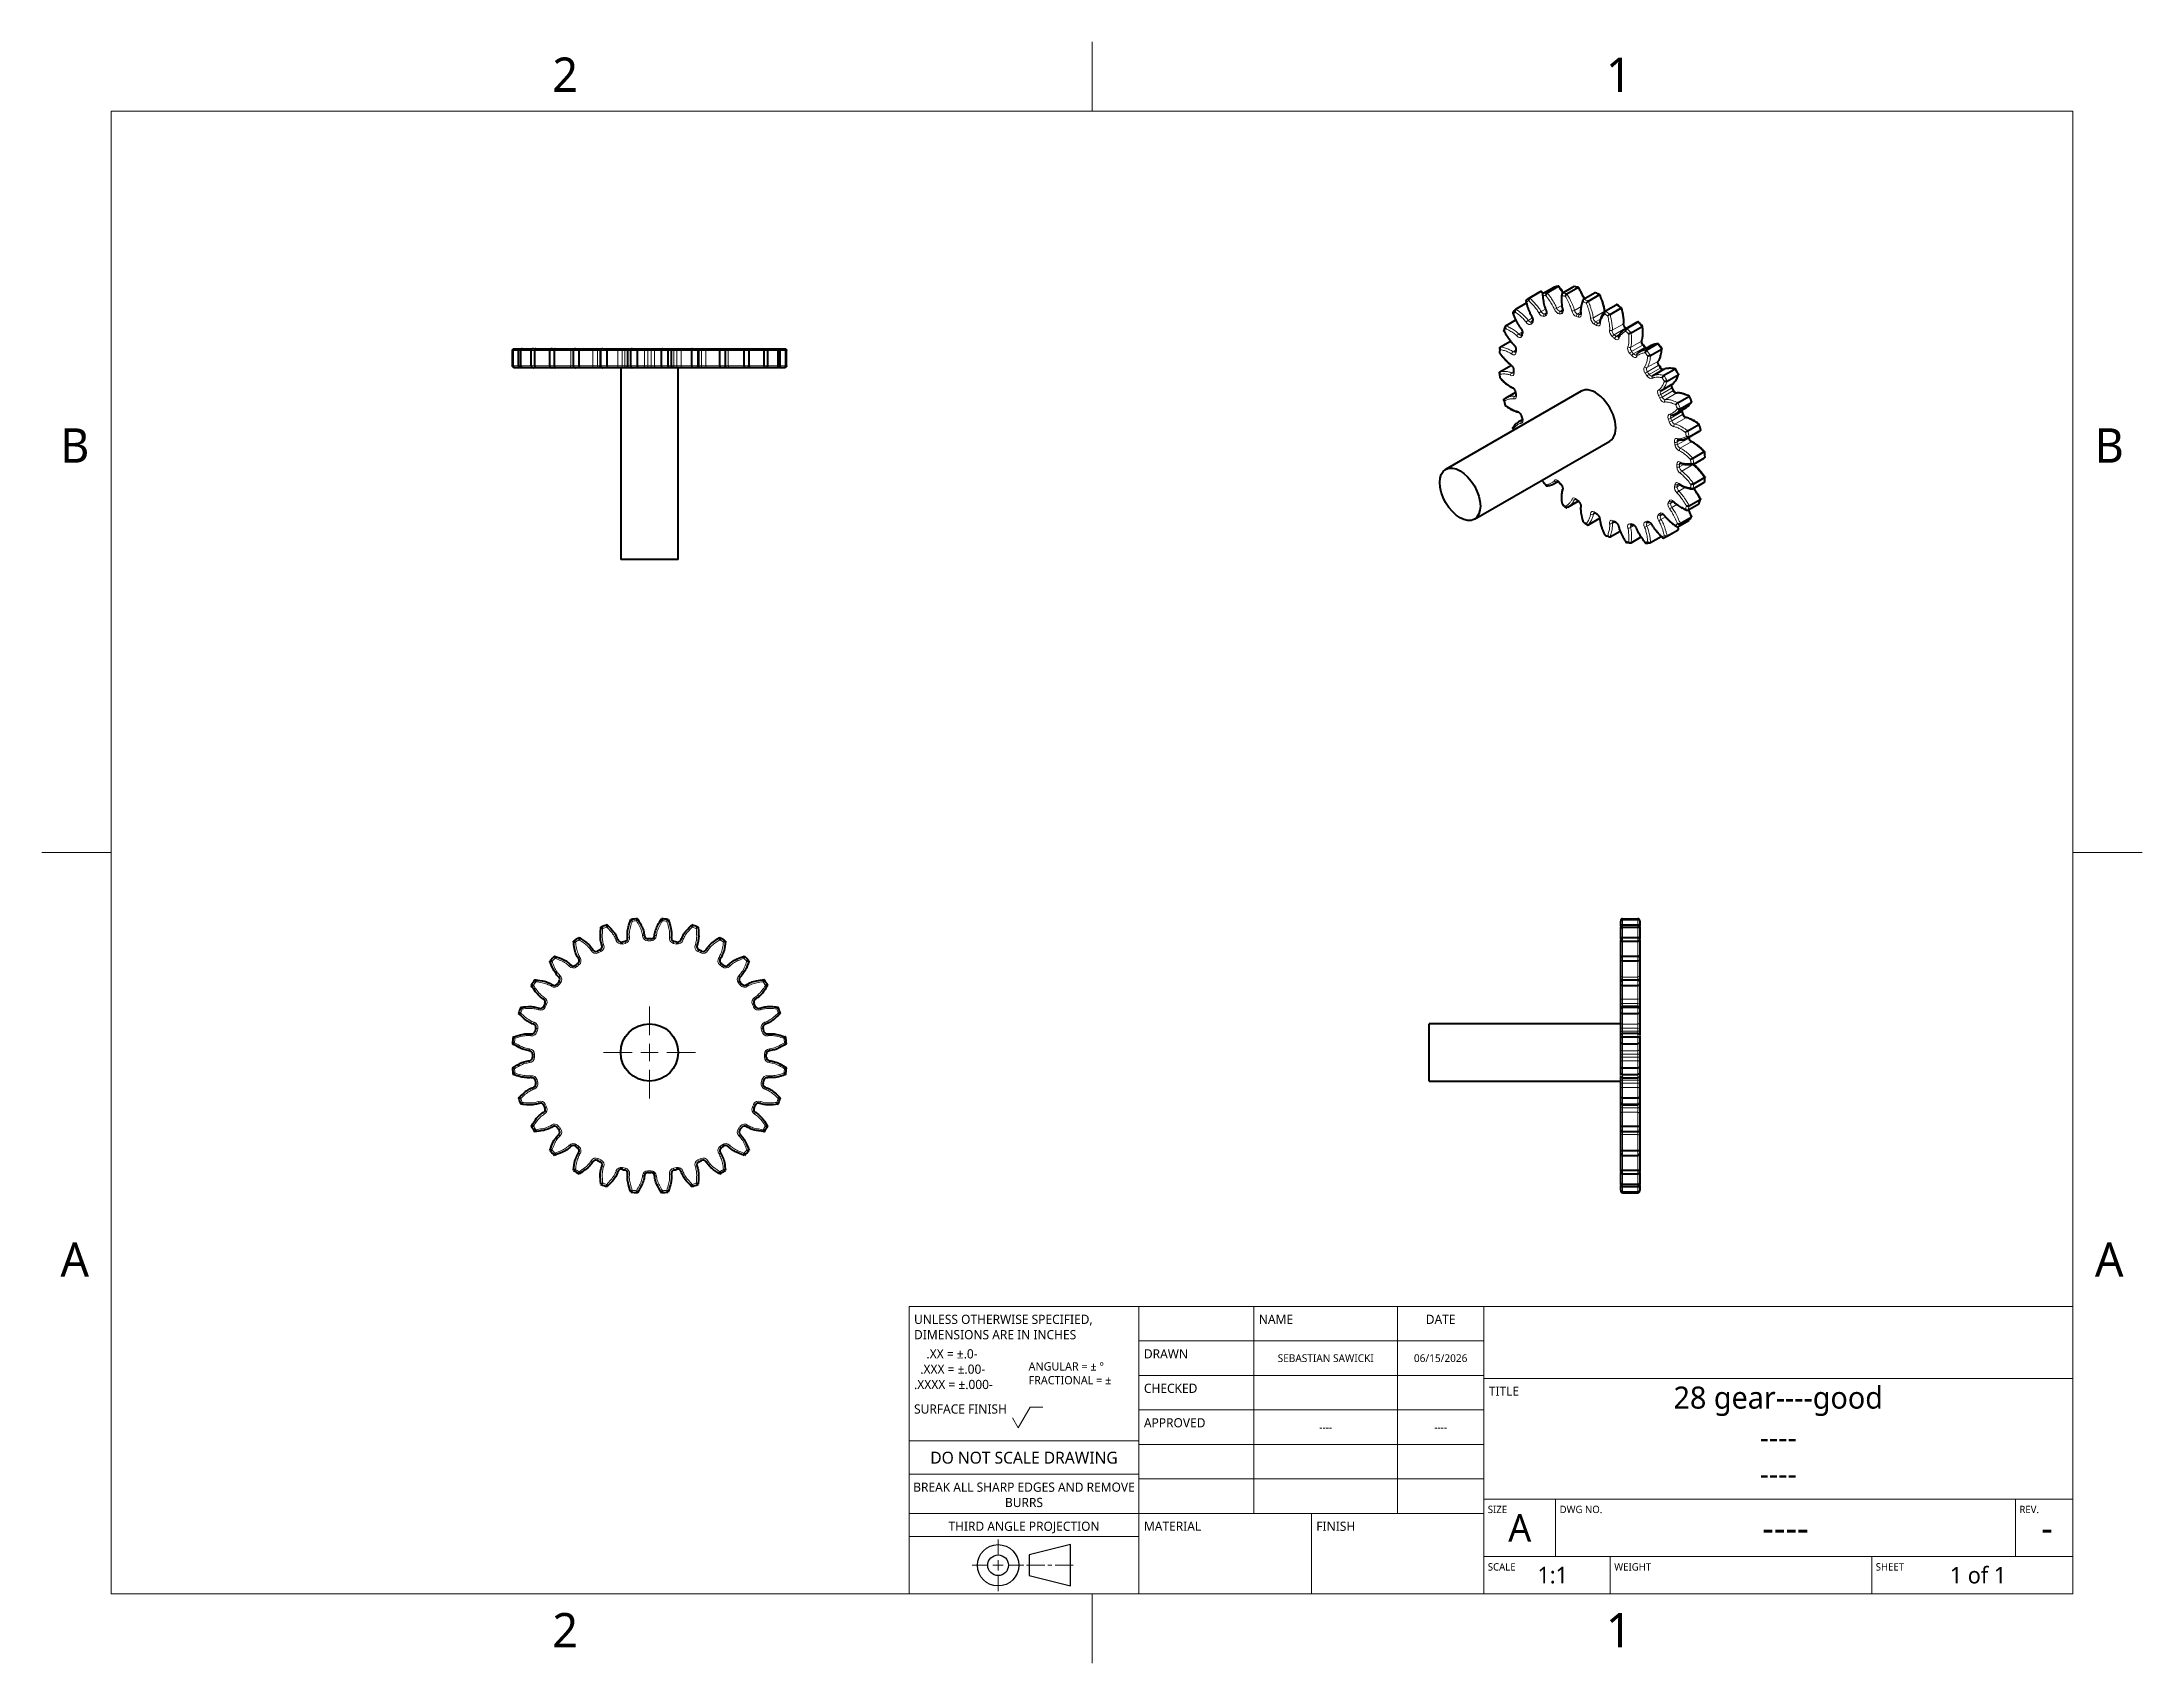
# Model space of a CAD drawing. Header units: inches. Extents: x 0 to 11, y 0 to 8.5.
import ezdxf

# ---------------------------------------------------------------- set-up
doc = ezdxf.new("R2010")
doc.units = ezdxf.units.IN
doc.header["$LTSCALE"] = 0.5
doc.header["$MEASUREMENT"] = 0
doc.linetypes.add('CENTER', pattern=[0.72, 0.45, -0.09, 0.09, -0.09])
for name, color, linetype, lineweight in [('BORDER_FRAME', 7, 'Continuous', 15), ('BORDER_ZONES', 7, 'Continuous', 15), ('CENTERMARKS', 7, 'Continuous', 13), ('TANGENT_LINES', 7, 'Continuous', 15), ('TITLE_BLOCK', 7, 'Continuous', 15), ('Visible', 7, 'Continuous', 40)]:
    doc.layers.add(name, color=color, linetype=linetype, lineweight=lineweight)
doc.styles.add('Onshape-Standard', font='NotoSans-Regular.ttf')
doc.styles.add('Onshape-Standard-Fields', font='')
doc.styles.get('Onshape-Standard-Fields').set_extended_font_data('Noto Sans')

msp = doc.modelspace()

# ---------------------------------------------------------------- texts
at = {"layer": 'BORDER_ZONES', "char_height": 0.18, "attachment_point": 5, "style": 'Onshape-Standard'}
for s, insert in [('2', (2.769, 8.31)), ('1', (8.269, 8.31)), ('B', (0.209, 6.375)), ('B', (10.829, 6.375)), ('A', (0.209, 2.125)), ('A', (10.829, 2.125)), ('2', (2.769, 0.19)), ('1', (8.269, 0.19))]:
    msp.add_mtext(s, dxfattribs=dict(at, insert=insert))
at = {"layer": 'TITLE_BLOCK'}
for s, insert, char_height, width, attachment_point, style in [('UNLESS OTHERWISE SPECIFIED, DIMENSIONS ARE IN INCHES', (4.59, 1.837), 0.048, 1.176, 1, 'Onshape-Standard'), ('NAME', (6.39, 1.837), 0.048, 0.735, 1, 'Onshape-Standard'), ('DATE', (7.339, 1.837), 0.048, 0.441, 2, 'Onshape-Standard'), ('    .XX = ±.0-^J  .XXX = ±.00-^J.XXXX = ±.000-', (4.59, 1.657), 0.048, 0.588, 1, 'Onshape-Standard'), ('DRAWN', (5.79, 1.657), 0.048, 0.588, 1, 'Onshape-Standard'), ('^JANGULAR = ± °^JFRACTIONAL = ±', (5.188, 1.661), 0.0432, 0.588, 1, 'Onshape-Standard'), ('SEBASTIAN SAWICKI', (6.739, 1.61), 0.04032, 0.75, 5, 'Onshape-Standard-Fields'), ('06/15/2026', (7.339, 1.61), 0.0403, 0.45, 5, 'Onshape-Standard-Fields'), ('CHECKED', (5.79, 1.477), 0.048, 0.588, 1, 'Onshape-Standard'), ('TITLE', (7.59, 1.462), 0.048, 0.3675, 1, 'Onshape-Standard'), ('28 gear----good', (9.101, 1.385), 0.1152, 2.775, 5, 'Onshape-Standard-Fields'), ('SURFACE FINISH', (4.59, 1.369), 0.048, 0.588, 1, 'Onshape-Standard'), ('APPROVED', (5.79, 1.297), 0.048, 0.588, 1, 'Onshape-Standard'), ('----', (6.739, 1.25), 0.0403, 0.75, 5, 'Onshape-Standard-Fields'), ('----', (7.339, 1.25), 0.0403, 0.45, 5, 'Onshape-Standard-Fields'), ('DO NOT SCALE DRAWING', (5.164, 1.122), 0.0624, 1.176, 2, 'Onshape-Standard'), ('----', (9.101, 1.196), 0.1152, 2.775, 5, 'Onshape-Standard-Fields'), ('----', (9.101, 1.007), 0.1152, 2.775, 5, 'Onshape-Standard-Fields'), ('BREAK ALL SHARP EDGES AND REMOVE BURRS', (5.164, 0.961), 0.048, 1.176, 2, 'Onshape-Standard'), ('SIZE', (7.585, 0.84), 0.0384, 0.3675, 1, 'Onshape-Standard'), ('A', (7.752, 0.725), 0.144, 0.375, 5, 'Onshape-Standard-Fields'), ('DWG NO.', (7.96, 0.84), 0.0384, 2.352, 1, 'Onshape-Standard'), ('REV.', (10.36, 0.84), 0.0384, 0.294, 1, 'Onshape-Standard'), ('THIRD ANGLE PROJECTION', (5.164, 0.757), 0.048, 1.176, 2, 'Onshape-Standard'), ('MATERIAL', (5.79, 0.757), 0.048, 0.882, 1, 'Onshape-Standard'), ('FINISH', (6.69, 0.757), 0.048, 0.882, 1, 'Onshape-Standard'), ('----', (9.139, 0.725), 0.144, 2.4, 5, 'Onshape-Standard-Fields'), ('-', (10.504, 0.725), 0.144, 0.27, 5, 'Onshape-Standard-Fields'), ('SCALE', (7.585, 0.54), 0.0384, 0.6468, 1, 'Onshape-Standard'), ('1:1', (7.924, 0.477), 0.0864, 0.6, 5, 'Onshape-Standard-Fields'), ('WEIGHT', (8.245, 0.54), 0.0384, 1.3377, 1, 'Onshape-Standard'), ('SHEET', (9.61, 0.54), 0.0384, 1.029, 1, 'Onshape-Standard'), ('1 of 1', (10.144, 0.477), 0.0864, 0.99, 5, 'Onshape-Standard-Fields')]:
    msp.add_mtext(s, dxfattribs=dict(at, insert=insert, char_height=char_height, width=width, attachment_point=attachment_point, style=style))

# ---------------------------------------------------------------- linework, layer by layer
at = {"layer": 'BORDER_FRAME'}
for p, q in [((0.399, 0.38), (0.399, 8.12)), ((0.399, 8.12), (10.639, 8.12)), ((10.639, 8.12), (10.639, 0.38)), ((10.639, 0.38), (0.399, 0.38))]:
    msp.add_line(p, q, dxfattribs=at)
at = {"layer": 'BORDER_ZONES'}
for p, q in [((5.519, 8.12), (5.519, 8.481)), ((0.399, 4.25), (0.038, 4.25)), ((10.639, 4.25), (11, 4.25)), ((5.519, 0.38), (5.519, 0.019))]:
    msp.add_line(p, q, dxfattribs=at)
at = {"layer": 'CENTERMARKS', "linetype": 'CENTER'}
for p, q in [((3.209, 3.296), (3.209, 3.446)), ((3.119, 3.206), (2.969, 3.206)), ((3.299, 3.206), (3.449, 3.206)), ((3.209, 3.116), (3.209, 2.966))]:
    msp.add_line(p, q, dxfattribs=at)
at = {"layer": 'CENTERMARKS', "linetype": 'Continuous'}
for p, q in [((3.164, 3.206), (3.254, 3.206)), ((3.209, 3.161), (3.209, 3.251))]:
    msp.add_line(p, q, dxfattribs=at)
at = {"layer": 'TANGENT_LINES'}
for p, q in [((7.872, 7.167), (7.861, 7.178)), ((7.818, 7.041), (7.796, 7.028)), ((7.886, 7.087), (7.863, 7.074)), ((7.881, 7.062), (7.891, 7.068)), ((7.89, 7.065), (7.889, 7.065)), ((7.971, 7.106), (7.945, 7.091)), ((7.962, 7.075), (7.976, 7.084)), ((7.976, 7.078), (7.972, 7.075)), ((8.072, 7.1), (8.038, 7.08)), ((8.053, 7.061), (8.07, 7.071)), ((8.07, 7.062), (8.063, 7.058)), ((8.192, 7.074), (8.136, 7.041)), ((8.148, 7.02), (8.173, 7.034)), ((8.17, 7.019), (8.16, 7.013)), ((7.766, 6.968), (7.747, 6.957)), ((8.291, 7.008), (8.235, 6.976)), ((8.245, 6.953), (8.301, 6.986)), ((8.273, 6.955), (8.255, 6.944)), ((8.387, 6.92), (8.33, 6.887)), ((2.498, 6.87), (2.494, 6.87)), ((2.526, 6.87), (2.498, 6.87)), ((2.537, 6.87), (2.526, 6.87)), ((2.592, 6.87), (2.537, 6.87)), ((2.611, 6.87), (2.592, 6.87)), ((2.69, 6.87), (2.611, 6.87)), ((2.714, 6.87), (2.689, 6.87)), ((2.798, 6.87), (2.714, 6.87)), ((2.798, 6.87), (2.798, 6.79)), ((2.812, 6.87), (2.798, 6.87)), ((2.842, 6.87), (2.812, 6.87)), ((2.914, 6.87), (2.842, 6.87)), ((2.914, 6.87), (2.914, 6.79)), ((2.937, 6.87), (2.914, 6.87)), ((2.937, 6.79), (2.937, 6.87)), ((2.951, 6.87), (2.937, 6.87)), ((2.951, 6.87), (2.951, 6.79)), ((2.952, 6.87), (2.951, 6.87)), ((2.955, 6.87), (2.952, 6.87)), ((2.988, 6.87), (2.955, 6.87)), ((3.044, 6.87), (2.988, 6.87)), ((3.044, 6.87), (3.044, 6.79)), ((3.066, 6.87), (3.044, 6.87)), ((3.066, 6.79), (3.066, 6.87)), ((3.081, 6.87), (3.066, 6.87)), ((3.081, 6.87), (3.081, 6.79)), ((3.094, 6.87), (3.081, 6.87)), ((3.111, 6.87), (3.094, 6.87)), ((3.146, 6.87), (3.111, 6.87)), ((3.183, 6.87), (3.146, 6.87)), ((3.183, 6.87), (3.183, 6.79)), ((3.201, 6.87), (3.183, 6.87)), ((3.201, 6.79), (3.201, 6.87)), ((3.217, 6.87), (3.201, 6.87)), ((3.217, 6.87), (3.217, 6.79)), ((3.235, 6.87), (3.217, 6.87)), ((3.235, 6.79), (3.235, 6.87)), ((3.272, 6.87), (3.235, 6.87)), ((3.307, 6.87), (3.272, 6.87)), ((3.324, 6.87), (3.307, 6.87)), ((3.337, 6.87), (3.324, 6.87)), ((3.337, 6.79), (3.337, 6.87)), ((3.352, 6.87), (3.337, 6.87)), ((3.352, 6.87), (3.352, 6.79)), ((3.374, 6.87), (3.352, 6.87)), ((3.374, 6.79), (3.374, 6.87)), ((3.43, 6.87), (3.374, 6.87)), ((3.463, 6.87), (3.43, 6.87)), ((3.466, 6.87), (3.463, 6.87)), ((3.467, 6.87), (3.466, 6.87)), ((3.467, 6.79), (3.467, 6.87)), ((3.481, 6.87), (3.467, 6.87)), ((3.481, 6.87), (3.481, 6.79)), ((3.504, 6.87), (3.481, 6.87)), ((3.576, 6.87), (3.504, 6.87)), ((3.504, 6.79), (3.504, 6.87)), ((3.606, 6.87), (3.576, 6.87)), ((3.62, 6.87), (3.606, 6.87)), ((3.704, 6.87), (3.62, 6.87)), ((3.62, 6.79), (3.62, 6.87)), ((3.729, 6.87), (3.704, 6.87)), ((3.807, 6.87), (3.728, 6.87)), ((3.826, 6.87), (3.807, 6.87)), ((3.881, 6.87), (3.826, 6.87)), ((3.892, 6.87), (3.881, 6.87)), ((3.92, 6.87), (3.892, 6.87)), ((3.924, 6.87), (3.92, 6.87)), ((7.731, 6.872), (7.718, 6.864)), ((8.336, 6.865), (8.393, 6.898)), ((8.403, 6.886), (8.346, 6.854)), ((8.473, 6.813), (8.416, 6.781)), ((2.494, 6.79), (2.498, 6.79)), ((2.498, 6.79), (2.526, 6.79)), ((2.526, 6.79), (2.537, 6.79)), ((2.537, 6.79), (2.592, 6.79)), ((2.592, 6.79), (2.611, 6.79)), ((2.611, 6.79), (2.69, 6.79)), ((2.689, 6.79), (2.714, 6.79)), ((2.714, 6.79), (2.798, 6.79)), ((2.798, 6.79), (2.812, 6.79)), ((2.812, 6.79), (2.842, 6.79)), ((2.842, 6.79), (2.914, 6.79)), ((2.914, 6.79), (2.937, 6.79)), ((2.937, 6.79), (2.951, 6.79)), ((2.951, 6.79), (2.952, 6.79)), ((2.952, 6.79), (2.955, 6.79)), ((2.955, 6.79), (2.988, 6.79)), ((2.988, 6.79), (3.044, 6.79)), ((3.044, 6.79), (3.066, 6.79)), ((3.066, 6.79), (3.081, 6.79)), ((3.081, 6.79), (3.094, 6.79)), ((3.094, 6.79), (3.111, 6.79)), ((3.111, 6.79), (3.146, 6.79)), ((3.146, 6.79), (3.183, 6.79)), ((3.183, 6.79), (3.201, 6.79)), ((3.201, 6.79), (3.217, 6.79)), ((3.217, 6.79), (3.235, 6.79)), ((3.235, 6.79), (3.272, 6.79)), ((3.272, 6.79), (3.307, 6.79)), ((3.307, 6.79), (3.324, 6.79)), ((3.324, 6.79), (3.337, 6.79)), ((3.337, 6.79), (3.352, 6.79)), ((3.352, 6.79), (3.374, 6.79)), ((3.374, 6.79), (3.43, 6.79)), ((3.43, 6.79), (3.463, 6.79)), ((3.463, 6.79), (3.466, 6.79)), ((3.466, 6.79), (3.467, 6.79)), ((3.467, 6.79), (3.481, 6.79)), ((3.481, 6.79), (3.504, 6.79)), ((3.504, 6.79), (3.576, 6.79)), ((3.576, 6.79), (3.606, 6.79)), ((3.606, 6.79), (3.62, 6.79)), ((3.62, 6.79), (3.704, 6.79)), ((3.704, 6.79), (3.729, 6.79)), ((3.728, 6.79), (3.807, 6.79)), ((3.807, 6.79), (3.826, 6.79)), ((3.826, 6.79), (3.881, 6.79)), ((3.881, 6.79), (3.892, 6.79)), ((3.892, 6.79), (3.92, 6.79)), ((3.92, 6.79), (3.924, 6.79)), ((7.709, 6.792), (7.705, 6.792)), ((7.72, 6.759), (7.711, 6.753)), ((8.419, 6.759), (8.475, 6.792)), ((8.484, 6.779), (8.427, 6.746)), ((7.732, 6.635), (7.726, 6.631)), ((8.488, 6.641), (8.544, 6.674)), ((8.551, 6.66), (8.495, 6.627)), ((8.512, 6.614), (8.569, 6.647)), ((7.747, 6.498), (7.748, 6.498)), ((7.766, 6.505), (7.762, 6.503)), ((8.54, 6.517), (8.597, 6.55)), ((8.602, 6.536), (8.545, 6.503)), ((8.563, 6.54), (8.562, 6.539)), ((8.562, 6.486), (8.618, 6.519)), ((8.618, 6.572), (8.62, 6.573)), ((8.573, 6.393), (8.591, 6.404)), ((8.632, 6.412), (8.576, 6.38)), ((8.59, 6.36), (8.647, 6.393)), ((8.585, 6.276), (8.596, 6.282)), ((8.61, 6.277), (8.585, 6.263)), ((8.598, 6.241), (8.654, 6.274)), ((7.875, 6.198), (7.874, 6.188)), ((7.945, 6.187), (7.949, 6.189)), ((8.59, 6.169), (8.573, 6.159)), ((8.576, 6.17), (8.583, 6.174)), ((8.582, 6.137), (8.617, 6.157)), ((8.004, 6.054), (8.003, 6.053)), ((8.038, 6.091), (8.044, 6.095)), ((8.554, 6.082), (8.54, 6.074)), ((8.545, 6.082), (8.549, 6.085)), ((8.546, 6.051), (8.572, 6.066)), ((8.136, 6.017), (8.145, 6.022)), ((8.166, 5.993), (8.169, 5.996)), ((8.235, 5.968), (8.249, 5.976)), ((8.33, 5.946), (8.349, 5.958)), ((8.416, 5.954), (8.438, 5.966)), ((8.498, 6.016), (8.488, 6.01)), ((8.489, 5.989), (8.512, 6.002)), ((8.495, 6.016), (8.496, 6.017)), ((8.578, 5.935), (8.574, 5.95)), ((8.289, 3.904), (8.289, 3.9)), ((8.289, 3.9), (8.289, 3.872)), ((8.289, 3.872), (8.289, 3.861)), ((8.289, 3.861), (8.289, 3.806)), ((8.369, 3.9), (8.369, 3.904)), ((8.369, 3.872), (8.369, 3.9)), ((8.369, 3.861), (8.369, 3.872)), ((8.369, 3.806), (8.369, 3.861)), ((2.914, 3.743), (2.905, 3.738)), ((2.937, 3.735), (2.942, 3.727)), ((2.951, 3.742), (2.956, 3.733)), ((2.96, 3.765), (2.969, 3.769)), ((3.044, 3.795), (3.035, 3.792)), ((3.066, 3.782), (3.068, 3.773)), ((3.081, 3.786), (3.083, 3.776)), ((3.095, 3.806), (3.104, 3.808)), ((3.183, 3.816), (3.173, 3.816)), ((3.201, 3.799), (3.201, 3.789)), ((3.217, 3.799), (3.217, 3.789)), ((3.235, 3.816), (3.245, 3.816)), ((3.323, 3.806), (3.314, 3.808)), ((3.337, 3.786), (3.335, 3.776)), ((3.352, 3.782), (3.35, 3.773)), ((3.374, 3.795), (3.383, 3.792)), ((3.458, 3.765), (3.449, 3.769)), ((3.467, 3.742), (3.462, 3.733)), ((3.481, 3.735), (3.476, 3.727)), ((3.504, 3.743), (3.513, 3.738)), ((8.289, 3.806), (8.289, 3.788)), ((8.289, 3.788), (8.289, 3.709)), ((8.369, 3.788), (8.369, 3.806)), ((8.369, 3.709), (8.369, 3.788)), ((2.798, 3.663), (2.79, 3.657)), ((2.822, 3.661), (2.829, 3.654)), ((2.835, 3.671), (2.841, 3.663)), ((2.838, 3.696), (2.846, 3.702)), ((3.58, 3.696), (3.572, 3.702)), ((3.583, 3.671), (3.577, 3.663)), ((3.596, 3.661), (3.589, 3.654)), ((3.62, 3.663), (3.628, 3.657)), ((8.289, 3.709), (8.289, 3.684)), ((8.289, 3.684), (8.289, 3.6)), ((8.369, 3.684), (8.369, 3.709)), ((8.369, 3.6), (8.369, 3.684)), ((2.703, 3.56), (2.697, 3.552)), ((2.727, 3.563), (2.735, 3.557)), ((2.735, 3.6), (2.741, 3.608)), ((2.737, 3.576), (2.745, 3.569)), ((3.681, 3.576), (3.673, 3.569)), ((3.683, 3.6), (3.677, 3.608)), ((3.691, 3.563), (3.683, 3.557)), ((3.715, 3.56), (3.721, 3.552)), ((8.369, 3.6), (8.289, 3.6)), ((8.289, 3.6), (8.289, 3.586)), ((8.289, 3.586), (8.289, 3.556)), ((8.289, 3.556), (8.289, 3.485)), ((8.369, 3.586), (8.369, 3.6)), ((8.369, 3.556), (8.369, 3.586)), ((8.369, 3.485), (8.369, 3.556)), ((2.633, 3.438), (2.629, 3.429)), ((2.655, 3.485), (2.66, 3.493)), ((2.656, 3.447), (2.665, 3.443)), ((2.663, 3.461), (2.672, 3.457)), ((3.755, 3.461), (3.746, 3.457)), ((3.762, 3.447), (3.753, 3.443)), ((3.763, 3.485), (3.758, 3.493)), ((3.785, 3.438), (3.789, 3.429)), ((8.369, 3.485), (8.289, 3.485)), ((8.289, 3.485), (8.289, 3.461)), ((8.289, 3.461), (8.369, 3.461)), ((8.289, 3.461), (8.289, 3.447)), ((8.369, 3.447), (8.289, 3.447)), ((8.289, 3.447), (8.289, 3.446)), ((8.289, 3.446), (8.289, 3.443)), ((8.289, 3.443), (8.289, 3.41)), ((8.289, 3.41), (8.289, 3.354)), ((8.369, 3.461), (8.369, 3.485)), ((8.369, 3.447), (8.369, 3.461)), ((8.369, 3.446), (8.369, 3.447)), ((8.369, 3.443), (8.369, 3.446)), ((8.369, 3.41), (8.369, 3.443)), ((8.369, 3.354), (8.369, 3.41)), ((2.59, 3.294), (2.592, 3.304)), ((2.606, 3.364), (2.603, 3.354)), ((2.622, 3.315), (2.612, 3.317)), ((2.626, 3.33), (2.616, 3.333)), ((3.802, 3.333), (3.792, 3.33)), ((3.806, 3.317), (3.796, 3.315)), ((3.815, 3.354), (3.812, 3.364)), ((3.826, 3.304), (3.828, 3.294)), ((8.369, 3.354), (8.289, 3.354)), ((8.289, 3.354), (8.289, 3.333)), ((8.289, 3.333), (8.369, 3.333)), ((8.289, 3.333), (8.289, 3.317)), ((8.369, 3.317), (8.289, 3.317)), ((8.289, 3.317), (8.289, 3.305)), ((8.289, 3.305), (8.289, 3.287)), ((8.369, 3.333), (8.369, 3.354)), ((8.369, 3.317), (8.369, 3.333)), ((8.369, 3.305), (8.369, 3.317)), ((8.369, 3.287), (8.369, 3.305)), ((2.582, 3.225), (2.582, 3.215)), ((2.609, 3.197), (2.599, 3.197)), ((2.609, 3.181), (2.599, 3.181)), ((3.819, 3.197), (3.809, 3.197)), ((3.819, 3.181), (3.809, 3.181)), ((3.836, 3.215), (3.836, 3.225)), ((8.289, 3.287), (8.289, 3.252)), ((8.289, 3.252), (8.289, 3.215)), ((8.369, 3.215), (8.289, 3.215)), ((8.289, 3.215), (8.289, 3.197)), ((8.289, 3.197), (8.369, 3.197)), ((8.289, 3.197), (8.289, 3.181)), ((8.369, 3.181), (8.289, 3.181)), ((8.289, 3.181), (8.289, 3.163)), ((8.369, 3.252), (8.369, 3.287)), ((8.369, 3.215), (8.369, 3.252)), ((8.369, 3.197), (8.369, 3.215)), ((8.369, 3.181), (8.369, 3.197)), ((8.369, 3.163), (8.369, 3.181)), ((2.582, 3.153), (2.582, 3.163)), ((2.59, 3.085), (2.592, 3.075)), ((3.826, 3.075), (3.828, 3.085)), ((3.836, 3.163), (3.836, 3.153)), ((8.289, 3.163), (8.289, 3.126)), ((8.289, 3.163), (8.369, 3.163)), ((8.289, 3.126), (8.289, 3.091)), ((8.289, 3.091), (8.289, 3.074)), ((8.289, 3.074), (8.289, 3.061)), ((8.369, 3.126), (8.369, 3.163)), ((8.369, 3.091), (8.369, 3.126)), ((8.369, 3.074), (8.369, 3.091)), ((8.369, 3.061), (8.369, 3.074)), ((2.606, 3.015), (2.603, 3.024)), ((2.622, 3.063), (2.612, 3.061)), ((2.626, 3.048), (2.616, 3.046)), ((3.802, 3.046), (3.792, 3.048)), ((3.806, 3.061), (3.796, 3.063)), ((3.815, 3.024), (3.812, 3.015)), ((8.289, 3.061), (8.369, 3.061)), ((8.289, 3.061), (8.289, 3.046)), ((8.369, 3.046), (8.289, 3.046)), ((8.289, 3.046), (8.289, 3.024)), ((8.289, 3.024), (8.289, 2.969)), ((8.289, 3.024), (8.369, 3.024)), ((8.289, 2.969), (8.289, 2.936)), ((8.369, 3.046), (8.369, 3.061)), ((8.369, 3.024), (8.369, 3.046)), ((8.369, 2.969), (8.369, 3.024)), ((8.369, 2.936), (8.369, 2.969)), ((2.629, 2.95), (2.633, 2.94)), ((2.66, 2.885), (2.655, 2.894)), ((2.665, 2.936), (2.656, 2.932)), ((2.672, 2.922), (2.663, 2.917)), ((3.746, 2.922), (3.755, 2.917)), ((3.753, 2.936), (3.762, 2.932)), ((3.758, 2.885), (3.763, 2.894)), ((3.789, 2.95), (3.785, 2.94)), ((8.289, 2.936), (8.289, 2.933)), ((8.289, 2.933), (8.289, 2.932)), ((8.289, 2.932), (8.369, 2.932)), ((8.289, 2.932), (8.289, 2.917)), ((8.369, 2.917), (8.289, 2.917)), ((8.289, 2.917), (8.289, 2.894)), ((8.289, 2.894), (8.289, 2.822)), ((8.289, 2.894), (8.369, 2.894)), ((8.369, 2.933), (8.369, 2.936)), ((8.369, 2.932), (8.369, 2.933)), ((8.369, 2.917), (8.369, 2.932)), ((8.369, 2.894), (8.369, 2.917)), ((8.369, 2.822), (8.369, 2.894)), ((2.697, 2.826), (2.703, 2.818)), ((2.735, 2.821), (2.727, 2.815)), ((2.741, 2.77), (2.735, 2.778)), ((2.745, 2.809), (2.737, 2.803)), ((3.673, 2.809), (3.681, 2.803)), ((3.677, 2.77), (3.683, 2.778)), ((3.683, 2.821), (3.691, 2.815)), ((3.721, 2.826), (3.715, 2.818)), ((8.289, 2.822), (8.289, 2.793)), ((8.289, 2.793), (8.289, 2.778)), ((8.289, 2.778), (8.369, 2.778)), ((8.289, 2.778), (8.289, 2.694)), ((8.369, 2.793), (8.369, 2.822)), ((8.369, 2.778), (8.369, 2.793)), ((8.369, 2.694), (8.369, 2.778)), ((2.79, 2.722), (2.798, 2.715)), ((2.829, 2.725), (2.822, 2.717)), ((2.841, 2.715), (2.835, 2.707)), ((2.846, 2.677), (2.838, 2.683)), ((2.905, 2.64), (2.914, 2.635)), ((2.942, 2.652), (2.937, 2.643)), ((2.956, 2.645), (2.951, 2.636)), ((3.462, 2.645), (3.467, 2.636)), ((3.476, 2.652), (3.481, 2.643)), ((3.513, 2.64), (3.504, 2.635)), ((3.572, 2.677), (3.58, 2.683)), ((3.577, 2.715), (3.583, 2.707)), ((3.589, 2.725), (3.596, 2.717)), ((3.628, 2.722), (3.62, 2.715)), ((8.289, 2.694), (8.289, 2.669)), ((8.289, 2.67), (8.289, 2.591)), ((8.369, 2.669), (8.369, 2.694)), ((8.369, 2.591), (8.369, 2.67)), ((2.969, 2.609), (2.96, 2.613)), ((3.035, 2.586), (3.044, 2.584)), ((3.068, 2.606), (3.066, 2.596)), ((3.083, 2.602), (3.081, 2.593)), ((3.104, 2.57), (3.095, 2.572)), ((3.173, 2.562), (3.183, 2.562)), ((3.201, 2.589), (3.201, 2.579)), ((3.217, 2.589), (3.217, 2.579)), ((3.245, 2.562), (3.235, 2.562)), ((3.314, 2.57), (3.323, 2.572)), ((3.335, 2.602), (3.337, 2.593)), ((3.35, 2.606), (3.352, 2.596)), ((3.383, 2.586), (3.374, 2.584)), ((3.449, 2.609), (3.458, 2.613)), ((8.289, 2.591), (8.289, 2.572)), ((8.289, 2.572), (8.289, 2.518)), ((8.369, 2.572), (8.369, 2.591)), ((8.369, 2.518), (8.369, 2.572)), ((8.289, 2.518), (8.289, 2.506)), ((8.289, 2.506), (8.289, 2.478)), ((8.289, 2.478), (8.289, 2.474)), ((8.369, 2.506), (8.369, 2.518)), ((8.369, 2.478), (8.369, 2.506)), ((8.369, 2.474), (8.369, 2.478))]:
    msp.add_line(p, q, dxfattribs=at)
for centre, radius, start, end in [((3.209, 3.189), 0.708, 108.3727, 110.1987), ((3.209, 3.189), 0.708, 95.5156, 97.3416), ((3.209, 3.189), 0.708, 82.6584, 84.4844), ((3.209, 3.189), 0.708, 69.8013, 71.6273), ((3.209, 3.189), 0.708, 121.2299, 123.0558), ((2.929, 3.751), 0.0278, 208.1826, 296.4516), ((3.209, 3.189), 0.6, 114.9769, 116.4516), ((2.944, 3.758), 0.0278, 294.9769, 23.246), ((3.061, 3.8), 0.0278, 195.3254, 283.5945), ((3.209, 3.189), 0.6, 102.1198, 103.5945), ((3.077, 3.803), 0.0278, 282.1198, 10.3889), ((3.201, 3.817), 0.0278, 182.4683, 270.7374), ((3.209, 3.189), 0.6, 89.2626, 90.7374), ((3.217, 3.817), 0.0278, 269.2626, 357.5317), ((3.341, 3.803), 0.0278, 169.6111, 257.8802), ((3.209, 3.189), 0.6, 76.4055, 77.8802), ((3.357, 3.8), 0.0278, 256.4055, 344.6746), ((3.474, 3.758), 0.0278, 156.754, 245.0231), ((3.209, 3.189), 0.6, 63.5484, 65.0231), ((3.489, 3.751), 0.0278, 243.5484, 331.8174), ((3.209, 3.189), 0.708, 56.9442, 58.7701), ((3.209, 3.189), 0.708, 134.087, 135.913), ((2.811, 3.675), 0.0278, 221.0397, 309.3088), ((3.209, 3.189), 0.6, 127.8341, 129.3088), ((2.824, 3.685), 0.0278, 307.8341, 36.1032), ((3.594, 3.685), 0.0278, 143.8968, 232.1659), ((3.209, 3.189), 0.6, 50.6912, 52.1659), ((3.607, 3.675), 0.0278, 230.6912, 318.9603), ((3.209, 3.189), 0.708, 44.087, 45.913), ((3.209, 3.189), 0.708, 146.9442, 148.7701), ((2.713, 3.574), 0.0278, 233.8968, 322.1659), ((3.209, 3.189), 0.6, 140.6912, 142.1659), ((2.723, 3.587), 0.0278, 320.6912, 48.9603), ((3.695, 3.587), 0.0278, 131.0397, 219.3088), ((3.209, 3.189), 0.6, 37.8341, 39.3088), ((3.705, 3.574), 0.0278, 217.8341, 306.1032), ((3.209, 3.189), 0.708, 31.2299, 33.0558), ((3.209, 3.189), 0.708, 159.8013, 161.6273), ((2.64, 3.454), 0.0278, 246.754, 335.0231), ((2.647, 3.469), 0.0278, 333.5484, 61.8174), ((3.209, 3.189), 0.6, 153.5484, 155.0231), ((3.771, 3.469), 0.0278, 118.1826, 206.4516), ((3.209, 3.189), 0.6, 24.9769, 26.4516), ((3.778, 3.454), 0.0278, 204.9769, 293.246), ((3.209, 3.189), 0.708, 18.3727, 20.1987), ((2.595, 3.321), 0.0278, 259.6111, 347.8802), ((2.599, 3.337), 0.0278, 346.4055, 74.6746), ((3.209, 3.189), 0.6, 166.4055, 167.8802), ((3.819, 3.337), 0.0278, 105.3254, 193.5945), ((3.209, 3.189), 0.6, 12.1198, 13.5945), ((3.823, 3.321), 0.0278, 192.1198, 280.3889), ((3.209, 3.189), 0.708, 172.6584, 174.4844), ((2.581, 3.197), 0.0278, 359.2626, 87.5317), ((2.581, 3.181), 0.0278, 272.4683, 0.7374), ((3.209, 3.189), 0.6, 179.2626, 180.7374), ((3.837, 3.197), 0.0278, 92.4683, 180.7374), ((3.209, 3.189), 0.6, 359.2626, 0.7374), ((3.837, 3.181), 0.0278, 179.2626, 267.5317), ((3.209, 3.189), 0.708, 5.5156, 7.3416), ((3.209, 3.189), 0.708, 185.5156, 187.3416), ((2.595, 3.057), 0.0278, 12.1198, 100.3889), ((3.823, 3.057), 0.0278, 79.6111, 167.8802), ((3.209, 3.189), 0.708, 352.6584, 354.4844), ((3.209, 3.189), 0.708, 198.3727, 200.1987), ((2.599, 3.042), 0.0278, 285.3254, 13.5945), ((3.209, 3.189), 0.6, 192.1198, 193.5945), ((3.209, 3.189), 0.6, 346.4055, 347.8802), ((3.819, 3.042), 0.0278, 166.4055, 254.6746), ((3.209, 3.189), 0.708, 339.8013, 341.6273), ((2.64, 2.924), 0.0278, 24.9769, 113.246), ((2.647, 2.909), 0.0278, 298.1826, 26.4516), ((3.209, 3.189), 0.6, 204.9769, 206.4516), ((3.771, 2.909), 0.0278, 153.5484, 241.8174), ((3.209, 3.189), 0.6, 333.5484, 335.0231), ((3.778, 2.924), 0.0278, 66.754, 155.0231), ((3.209, 3.189), 0.708, 211.2299, 213.0558), ((2.713, 2.804), 0.0278, 37.8341, 126.1032), ((3.209, 3.189), 0.6, 217.8341, 219.3088), ((2.723, 2.791), 0.0278, 311.0397, 39.3088), ((3.695, 2.791), 0.0278, 140.6912, 228.9603), ((3.209, 3.189), 0.6, 320.6912, 322.1659), ((3.705, 2.804), 0.0278, 53.8968, 142.1659), ((3.209, 3.189), 0.708, 326.9442, 328.7701), ((3.209, 3.189), 0.708, 224.087, 225.913), ((2.811, 2.703), 0.0278, 50.6912, 138.9603), ((3.209, 3.189), 0.6, 230.6912, 232.1659), ((2.824, 2.693), 0.0278, 323.8968, 52.1659), ((2.929, 2.627), 0.0278, 63.5484, 151.8174), ((3.209, 3.189), 0.6, 243.5484, 245.0231), ((2.944, 2.62), 0.0278, 336.754, 65.0231), ((3.474, 2.62), 0.0278, 114.9769, 203.246), ((3.209, 3.189), 0.6, 294.9769, 296.4516), ((3.489, 2.627), 0.0278, 28.1826, 116.4516), ((3.594, 2.693), 0.0278, 127.8341, 216.1032), ((3.209, 3.189), 0.6, 307.8341, 309.3088), ((3.607, 2.703), 0.0278, 41.0397, 129.3088), ((3.209, 3.189), 0.708, 314.087, 315.913), ((3.209, 3.189), 0.708, 236.9442, 238.7701), ((3.209, 3.189), 0.708, 249.8013, 251.6273), ((3.061, 2.579), 0.0278, 76.4055, 164.6746), ((3.209, 3.189), 0.6, 256.4055, 257.8802), ((3.077, 2.575), 0.0278, 349.6111, 77.8802), ((3.201, 2.561), 0.0278, 89.2626, 177.5317), ((3.209, 3.189), 0.6, 269.2626, 270.7374), ((3.217, 2.561), 0.0278, 2.4683, 90.7374), ((3.341, 2.575), 0.0278, 102.1198, 190.3889), ((3.209, 3.189), 0.6, 282.1198, 283.5945), ((3.357, 2.579), 0.0278, 15.3254, 103.5945), ((3.209, 3.189), 0.708, 288.3727, 290.1987), ((3.209, 3.189), 0.708, 301.2299, 303.0558), ((3.209, 3.189), 0.708, 262.6584, 264.4844), ((3.209, 3.189), 0.708, 275.5156, 277.3416)]:
    msp.add_arc(centre, radius, start, end, dxfattribs=at)
for centre, major_axis, ratio, start_param, end_param in [((8.147, 6.514), (0.354, -0.613), 0.57735, 9.408843, 9.440713), ((8.147, 6.514), (0.354, -0.613), 0.57735, 2.901258, 2.933128), ((8.211, 6.551), (0.359, -0.622), 0.57735, 2.892834, 2.941552), ((8.147, 6.514), (0.354, -0.613), 0.57735, 2.676859, 2.708728), ((8.211, 6.551), (0.359, -0.622), 0.57735, 2.668435, 2.717153), ((8.211, 6.551), (0.359, -0.622), 0.57735, 2.444035, 2.492753), ((8.147, 6.514), (0.354, -0.613), 0.57735, 9.633243, 9.665112), ((7.792, 7.024), (0.00818, 0.00576), 0.126276, 0.949599, 2.520395), ((7.803, 7.035), (0.0089, -0.0154), 0.57735, 11.150854, 12.566725), ((7.819, 7.013), (-0.00673, 0.0074), 0.810119, 12.566195, 13.96255), ((7.826, 7.018), (-0.0064, 0.00768), 0.812472, 0.031734, 1.431461), ((7.873, 7.078), (0.0089, -0.0154), 0.57735, 10.926454, 12.46704), ((7.885, 7.053), (-0.00345, 0.00938), 0.812472, 0.139335, 1.710131), ((8.147, 6.514), (0.3, -0.52), 0.57735, 3.016524, 3.042262), ((7.894, 7.056), (-0.00304, 0.00953), 0.810119, 0.174617, 1.745413), ((7.898, 7.085), (-0.00908, -0.0042), 0.126276, 0.002777, 0.621197), ((7.882, 7.081), (0.0089, -0.0154), 0.57735, 12.441302, 12.564066), ((7.956, 7.092), (0.0089, -0.0154), 0.57735, 10.702055, 12.242641), ((7.965, 7.066), (0.00003, 0.01), 0.774084, 0.422744, 1.993541), ((8.147, 6.514), (0.3, -0.52), 0.57735, 2.792124, 2.817863), ((7.975, 7.066), (0.00039, 0.00999), 0.767143, 0.450948, 2.021744), ((7.967, 7.091), (0.0089, -0.0154), 0.57735, 12.216902, 12.569647), ((7.985, 7.09), (-0.00956, -0.00293), 0.302612, 12.563804, 13.217081), ((8.05, 7.077), (0.0089, -0.0154), 0.57735, 10.477655, 12.018241), ((8.054, 7.052), (0.00286, 0.00958), 0.69688, 0.635087, 2.205883), ((8.147, 6.514), (0.3, -0.52), 0.57735, 2.567725, 2.593463), ((8.065, 7.049), (0.00313, 0.0095), 0.6857, 0.654768, 2.225564), ((8.061, 7.074), (0.0089, -0.0154), 0.57735, 11.992503, 12.565991), ((8.08, 7.067), (-0.0099, -0.00144), 0.463773, 12.559734, 13.276156), ((8.147, 6.514), (0.354, -0.613), 0.57735, 2.45246, 2.484329), ((8.148, 7.034), (0.0089, -0.0154), 0.57735, 10.253256, 11.793842), ((8.149, 7.012), (0.0049, 0.00872), 0.584732, 0.77888, 2.349676), ((8.179, 7.016), (-0.00999, 0.00038), 0.601679, 12.551249, 13.374257), ((8.147, 6.514), (0.354, -0.613), 0.57735, 2.22806, 2.259929), ((8.211, 6.551), (0.359, -0.622), 0.57735, 2.219636, 2.268354), ((8.211, 6.551), (0.359, -0.622), 0.57735, 1.995236, 2.043954), ((8.147, 6.514), (0.354, -0.613), 0.57735, 9.857642, 9.889512), ((7.744, 6.951), (0.00732, 0.00682), 0.302612, 0.920086, 2.490883), ((7.752, 6.967), (0.0089, -0.0154), 0.57735, 11.375253, 12.566764), ((7.769, 6.947), (-0.00885, 0.00465), 0.767143, 12.565927, 13.686219), ((8.147, 6.514), (0.3, -0.52), 0.57735, 9.748508, 9.774246), ((7.774, 6.956), (-0.00867, 0.00498), 0.774084, 0.011814, 1.148052), ((8.147, 6.514), (0.3, -0.52), 0.57735, 9.524108, 9.549847), ((8.147, 6.514), (0.3, -0.52), 0.57735, 2.343325, 2.369064), ((8.16, 7.005), (0.0051, 0.0086), 0.569873, 0.791751, 2.362547), ((8.16, 7.028), (0.0089, -0.0154), 0.57735, 11.768103, 12.567785), ((8.247, 6.966), (0.0089, -0.0154), 0.57735, 10.028856, 11.569442), ((8.243, 6.946), (0.00637, 0.00771), 0.443263, 0.870973, 2.441769), ((8.147, 6.514), (0.3, -0.52), 0.57735, 2.118926, 2.144664), ((8.254, 6.937), (0.00651, 0.00759), 0.42547, 0.87893, 2.449727), ((8.258, 6.957), (0.0089, -0.0154), 0.57735, 11.543704, 12.568823), ((8.277, 6.94), (-0.00964, 0.00265), 0.709414, 12.560814, 13.526347), ((8.3, 6.979), (0.00637, 0.00771), 0.443263, 12.563146, 13.437343), ((8.211, 6.551), (0.305, -0.528), 0.57735, 2.135731, 2.144664), ((8.147, 6.514), (0.354, -0.613), 0.57735, 2.003661, 2.03553), ((2.942, 6.87), (0, 0.01), 0.445442, 0, 1.570796), ((2.956, 6.87), (0, 0.01), 0.422253, 0, 1.570796), ((3.068, 6.87), (0, 0.01), 0.235049, 0, 1.570796), ((3.083, 6.87), (0, 0.01), 0.209956, 0, 1.570796), ((3.201, 6.87), (0, 0.01), 0.012869, 0, 1.570796), ((3.245, 6.87), (0, 0.01), 0.999072, 0, 1.570796), ((3.383, 6.87), (0, 0.01), 0.96444, 0, 1.570796), ((3.513, 6.87), (0, 0.01), 0.881447, 0, 1.570796), ((3.628, 6.87), (0, 0.01), 0.754255, 0, 1.570796), ((3.721, 6.87), (0, 0.01), 0.589241, 12.566371, 12.778653), ((8.147, 6.514), (0.354, -0.613), 0.57735, 10.082042, 10.113911), ((7.711, 6.804), (0.00531, 0.00847), 0.55195, 2.376826, 3.130009), ((7.72, 6.877), (0.0089, -0.0154), 0.57735, 11.599652, 12.562292), ((7.728, 6.907), (0.00666, 0.00746), 0.404226, 2.458469, 3.133736), ((8.147, 6.514), (0.3, -0.52), 0.57735, 9.972907, 9.998646), ((8.333, 6.859), (0.00745, 0.00668), 0.279567, 0.925635, 2.496431), ((8.147, 6.514), (0.3, -0.52), 0.57735, 1.894526, 1.920265), ((8.342, 6.875), (0.0089, -0.0154), 0.57735, 9.804457, 11.345043), ((8.343, 6.848), (0.00755, 0.00656), 0.259732, 0.929957, 2.500753), ((8.352, 6.863), (0.0089, -0.0154), 0.57735, 11.319304, 12.566581), ((8.369, 6.843), (-0.00845, 0.00535), 0.781576, 0.012288, 1.182414), ((8.39, 6.892), (0.00745, 0.00668), 0.279567, 12.56578, 13.492005), ((8.211, 6.551), (0.305, -0.528), 0.57735, 1.894526, 1.920265), ((8.4, 6.881), (0.00755, 0.00656), 0.259732, 0.006225, 0.929957), ((8.147, 6.514), (0.354, -0.613), 0.57735, 1.779261, 1.811131), ((8.211, 6.551), (0.359, -0.622), 0.57735, 1.770837, 1.819555), ((2.942, 6.79), (0, 0.01), 0.445442, 1.570796, 3.141593), ((2.956, 6.79), (0, 0.01), 0.422253, 1.570796, 3.141593), ((3.068, 6.79), (0, 0.01), 0.235049, 1.570796, 3.141593), ((3.083, 6.79), (0, 0.01), 0.209956, 1.570796, 3.141593), ((3.201, 6.79), (0, 0.01), 0.012869, 1.570796, 3.141593), ((3.245, 6.79), (0, 0.01), 0.999072, 1.570796, 3.141593), ((3.383, 6.79), (0, 0.01), 0.96444, 1.570796, 3.141593), ((3.513, 6.79), (0, 0.01), 0.881447, 1.570796, 3.141593), ((3.628, 6.79), (0, 0.01), 0.754255, 1.570796, 3.141593), ((3.721, 6.79), (0, 0.01), 0.589241, 2.91787, 3.141593), ((8.147, 6.514), (0.354, -0.613), 0.57735, 10.306441, 10.338311), ((7.71, 6.768), (0.0089, -0.0154), 0.57735, 11.824052, 12.566598), ((8.147, 6.514), (0.3, -0.52), 0.57735, 10.197307, 10.223045), ((8.414, 6.755), (0.00828, 0.00561), 0.101852, 0.951615, 2.522412), ((8.147, 6.514), (0.3, -0.52), 0.57735, 1.670127, 1.695865), ((8.426, 6.766), (0.0089, -0.0154), 0.57735, 9.580057, 11.120643), ((8.423, 6.742), (0.00836, 0.00549), 0.08097, 0.952985, 2.523782), ((8.435, 6.753), (0.0089, -0.0154), 0.57735, 11.094905, 12.568285), ((8.45, 6.729), (-0.006, 0.008), 0.814547, 12.564832, 14.039803), ((8.471, 6.788), (0.00828, 0.00561), 0.101852, 0.001541, 0.951615), ((8.211, 6.551), (0.305, -0.528), 0.57735, 1.670127, 1.695865), ((8.479, 6.775), (0.00836, 0.00549), 0.08097, 0.003847, 0.952985), ((8.147, 6.514), (0.354, -0.613), 0.57735, 1.554862, 1.586731), ((8.211, 6.551), (0.359, -0.622), 0.57735, 1.546437, 1.595155), ((8.147, 6.514), (0.354, -0.613), 0.57735, 10.530841, 10.56271), ((7.716, 6.686), (0.00343, 0.00939), 0.671998, 2.247533, 3.128377), ((7.722, 6.647), (0.0089, -0.0154), 0.57735, 12.048451, 12.560572), ((8.147, 6.514), (0.3, -0.52), 0.57735, 10.421706, 10.447445), ((8.147, 6.514), (0.3, -0.52), 0.57735, 1.445727, 1.471466), ((8.498, 6.645), (0.0089, -0.0154), 0.57735, 9.42181, 10.896244), ((8.505, 6.63), (0.0089, -0.0154), 0.57735, 10.870505, 12.411091), ((8.516, 6.605), (-0.00256, 0.00967), 0.806673, 0.215326, 1.786122), ((8.211, 6.551), (0.305, -0.528), 0.57735, 1.445727, 1.471466), ((8.147, 6.514), (0.354, -0.613), 0.57735, 1.330462, 1.362332), ((8.573, 6.638), (-0.00256, 0.00967), 0.806673, 12.547283, 12.781696), ((8.211, 6.551), (0.359, -0.622), 0.57735, 1.322038, 1.370756), ((7.744, 6.56), (0.00081, 0.00997), 0.758349, 2.053568, 3.121663), ((8.147, 6.514), (0.3, -0.52), 0.57735, 10.646106, 10.671844), ((7.757, 6.52), (0.0089, -0.0154), 0.57735, 12.272851, 12.566622), ((8.147, 6.514), (0.3, -0.52), 0.57735, 1.221328, 1.247066), ((8.552, 6.517), (0.0089, -0.0154), 0.57735, 9.425029, 10.671844), ((8.557, 6.503), (0.0089, -0.0154), 0.57735, 10.646106, 12.186692), ((8.564, 6.477), (0.00081, 0.00997), 0.758349, 0.482772, 2.053568), ((8.211, 6.551), (0.305, -0.528), 0.57735, 1.221328, 1.247066), ((8.621, 6.51), (0.00081, 0.00997), 0.758349, 12.543027, 13.049142), ((8.211, 6.551), (0.359, -0.622), 0.57735, 1.097638, 1.146357), ((8.147, 6.514), (0.354, -0.613), 0.57735, 10.75524, 10.764917), ((8.147, 6.514), (0.3, -0.52), 0.57735, 0.996928, 1.022667), ((8.586, 6.39), (0.0089, -0.0154), 0.57735, 9.41898, 10.447445), ((8.588, 6.375), (0.0089, -0.0154), 0.57735, 10.421706, 11.962292), ((8.592, 6.351), (0.00343, 0.00939), 0.671998, 0.676737, 2.247533), ((8.147, 6.514), (0.354, -0.613), 0.57735, 1.106063, 1.137932), ((8.211, 6.551), (0.305, -0.528), 0.57735, 0.996928, 1.005031), ((8.648, 6.384), (0.00343, 0.00939), 0.671998, 12.544729, 13.243107), ((8.147, 6.514), (0.3, -0.52), 0.57735, 0.772529, 0.798267), ((8.598, 6.269), (0.0089, -0.0154), 0.57735, 9.425005, 10.223045), ((8.598, 6.256), (0.0089, -0.0154), 0.57735, 10.197307, 11.737893), ((8.147, 6.514), (0.354, -0.613), 0.57735, 0.881663, 0.913533), ((8.654, 6.266), (0.00531, 0.00847), 0.55195, 12.554787, 13.3724), ((8.211, 6.551), (0.359, -0.622), 0.57735, 0.873239, 0.921957), ((8.147, 6.514), (0.354, -0.613), 0.57735, 11.204039, 11.235908), ((7.939, 6.194), (-0.00845, 0.00535), 0.781576, 1.182414, 2.753211), ((7.956, 6.174), (0.0089, -0.0154), 0.57735, 9.424989, 9.718298), ((7.965, 6.189), (0.00755, 0.00656), 0.259732, 2.500753, 3.141849), ((8.147, 6.514), (0.3, -0.52), 0.57735, 11.319304, 11.345043), ((7.975, 6.178), (0.00745, 0.00668), 0.279567, 2.496431, 3.141002), ((8.147, 6.514), (0.3, -0.52), 0.57735, 0.548129, 0.573868), ((8.586, 6.149), (0.0089, -0.0154), 0.57735, 9.972907, 11.513493), ((8.588, 6.16), (0.0089, -0.0154), 0.57735, 9.420699, 9.998646), ((8.597, 6.233), (0.00531, 0.00847), 0.55195, 0.80603, 2.376826), ((8.147, 6.514), (0.354, -0.613), 0.57735, 0.657264, 0.689133), ((8.211, 6.551), (0.359, -0.622), 0.57735, 0.648839, 0.697558), ((8.147, 6.514), (0.354, -0.613), 0.57735, 11.428439, 11.460308), ((8.031, 6.097), (-0.00964, 0.00265), 0.709414, 0.959977, 2.530773), ((8.05, 6.08), (0.0089, -0.0154), 0.57735, 9.427231, 9.942697), ((8.054, 6.1), (0.00651, 0.00759), 0.42547, 2.449727, 3.142077), ((8.147, 6.514), (0.3, -0.52), 0.57735, 11.543704, 11.569442), ((8.065, 6.091), (0.00637, 0.00771), 0.443263, 2.441769, 3.138368), ((8.147, 6.514), (0.3, -0.52), 0.57735, 0.32373, 0.349468), ((8.534, 6.081), (-0.00867, 0.00498), 0.774084, 1.148052, 2.718848), ((8.539, 6.089), (-0.00885, 0.00465), 0.767143, 1.119849, 2.690645), ((8.552, 6.061), (0.0089, -0.0154), 0.57735, 9.748508, 11.289094), ((8.557, 6.07), (0.0089, -0.0154), 0.57735, 9.425172, 9.774246), ((8.564, 6.086), (0.00732, 0.00682), 0.302612, 2.490883, 3.14026), ((8.58, 6.13), (0.00666, 0.00746), 0.404226, 0.887673, 2.458469), ((8.147, 6.514), (0.354, -0.613), 0.57735, 0.432864, 0.464734), ((8.211, 6.551), (0.359, -0.622), 0.57735, 0.42444, 0.473158), ((8.147, 6.514), (0.354, -0.613), 0.57735, 11.652838, 11.684707), ((8.129, 6.021), (-0.00999, 0.00038), 0.601679, 0.807886, 2.378682), ((8.148, 6.009), (0.0089, -0.0154), 0.57735, 9.426192, 10.167097), ((8.149, 6.032), (0.0051, 0.0086), 0.569873, 2.362547, 3.141844), ((8.147, 6.514), (0.3, -0.52), 0.57735, 11.768103, 11.793842), ((8.16, 6.025), (0.0049, 0.00872), 0.584732, 2.349676, 3.138602), ((8.228, 5.97), (-0.0099, -0.00144), 0.463773, 0.709785, 2.280581), ((8.247, 5.963), (0.0089, -0.0154), 0.57735, 9.424398, 10.391496), ((8.147, 6.514), (0.3, -0.52), 0.57735, 11.992503, 12.018241), ((8.243, 5.988), (0.00313, 0.0095), 0.6857, 2.225564, 3.141123), ((8.254, 5.985), (0.00286, 0.00958), 0.69688, 2.205883, 3.126836), ((8.323, 5.947), (-0.00956, -0.00293), 0.302612, 0.65071, 2.221506), ((8.333, 5.971), (0.00039, 0.00999), 0.767143, 2.021744, 3.142112), ((8.147, 6.514), (0.3, -0.52), 0.57735, 12.216902, 12.242641), ((8.342, 5.945), (0.0089, -0.0154), 0.57735, 9.428054, 10.615896), ((8.343, 5.971), (0.00003, 0.01), 0.774084, 1.993541, 3.145968), ((8.411, 5.952), (-0.00908, -0.0042), 0.126276, 0.621197, 2.191994), ((8.147, 6.514), (0.3, -0.52), 0.57735, 12.441302, 12.46704), ((8.414, 5.981), (-0.00304, 0.00953), 0.810119, 1.745413, 3.141653), ((8.426, 5.956), (0.0089, -0.0154), 0.57735, 9.422474, 10.840295), ((8.423, 5.984), (-0.00345, 0.00938), 0.812472, 1.710131, 3.109318), ((8.147, 6.514), (0.3, -0.52), 0.57735, 0.09933, 0.125069), ((8.482, 6.018), (-0.0064, 0.00768), 0.812472, 1.431461, 3.002258), ((8.489, 6.024), (-0.00673, 0.0074), 0.810119, 1.396179, 2.966976), ((8.498, 5.995), (0.0089, -0.0154), 0.57735, 9.524108, 11.064695), ((8.505, 6.002), (0.0089, -0.0154), 0.57735, 9.425132, 9.549847), ((8.516, 6.013), (0.00818, 0.00576), 0.126276, 2.520395, 3.138772), ((8.147, 6.514), (0.354, -0.613), 0.57735, 0.208465, 0.240334), ((8.211, 6.551), (0.359, -0.622), 0.57735, 0.20004, 0.248759), ((8.147, 6.514), (0.354, -0.613), 0.57735, 11.877238, 11.909107), ((8.147, 6.514), (0.354, -0.613), 0.57735, 12.101637, 12.133506), ((8.147, 6.514), (0.354, -0.613), 0.57735, 12.326036, 12.357906), ((8.147, 6.514), (0.354, -0.613), 0.57735, 12.550436, 12.582305), ((8.289, 3.457), (0.01, 0), 0.445442, 1.570796, 3.141593), ((8.289, 3.443), (0.01, 0), 0.422253, 1.570796, 3.141593), ((8.369, 3.457), (0.01, 0), 0.445442, 0, 1.570796), ((8.369, 3.443), (0.01, 0), 0.422253, 0, 1.570796), ((8.289, 3.33), (0.01, 0), 0.235049, 1.570796, 3.141593), ((8.289, 3.315), (0.01, 0), 0.209956, 1.570796, 3.141593), ((8.369, 3.33), (0.01, 0), 0.235049, 0, 1.570796), ((8.369, 3.315), (0.01, 0), 0.209956, 0, 1.570796), ((8.289, 3.197), (0.01, 0), 0.012869, 1.570796, 3.141593), ((8.369, 3.197), (0.01, 0), 0.012869, 0, 1.570796), ((8.289, 3.153), (0.01, 0), 0.999072, 1.570796, 3.141593), ((8.369, 3.153), (0.01, 0), 0.999072, 0, 1.570796), ((8.289, 3.015), (0.01, 0), 0.96444, 1.570796, 3.141593), ((8.369, 3.015), (0.01, 0), 0.96444, 0, 1.570796), ((8.289, 2.936), (-0.01, 0), 0.422253, 0, 1.570796), ((8.289, 2.922), (-0.01, 0), 0.445442, 0, 1.570796), ((8.369, 2.936), (-0.01, 0), 0.422253, 1.570796, 3.141593), ((8.369, 2.922), (-0.01, 0), 0.445442, 1.570796, 3.141593)]:
    msp.add_ellipse(centre, major_axis=major_axis, ratio=ratio, start_param=start_param, end_param=end_param, dxfattribs=at)
at = {"layer": 'TANGENT_LINES', "extrusion": (0, 0, -1)}
for centre, major_axis, ratio, start_param, end_param in [((8.154, 6.518), (-0.359, 0.622), 0.57735, 0.20004, 0.248759), ((8.154, 6.518), (-0.359, 0.622), 0.57735, 0.42444, 0.473158), ((8.154, 6.518), (-0.359, 0.622), 0.57735, 0.648839, 0.697558), ((7.796, 7.031), (-0.0139, 0.0241), 0.57735, 9.299709, 10.840295), ((7.823, 7.051), (-0.00845, -0.00534), 0.056392, 0.0053, 0.616607), ((7.803, 7.038), (-0.0139, 0.0241), 0.57735, 1.501676, 3.042262), ((7.858, 7.071), (0.00885, 0.00465), 0.056392, 0.954189, 2.524986), ((7.866, 7.074), (-0.0139, 0.0241), 0.57735, 9.524108, 11.064695), ((8.154, 6.518), (-0.305, 0.528), 0.57735, 0.09933, 0.125069), ((7.875, 7.077), (-0.0139, 0.0241), 0.57735, 1.726076, 3.266662), ((7.939, 7.091), (0.00939, 0.00344), 0.236231, 0.934567, 2.505363), ((7.949, 7.088), (-0.0139, 0.0241), 0.57735, 9.748508, 11.289094), ((8.154, 6.518), (-0.305, 0.528), 0.57735, 0.32373, 0.349468), ((7.959, 7.087), (-0.0139, 0.0241), 0.57735, 1.950475, 3.491061), ((8.031, 7.082), (0.00979, 0.00204), 0.404226, 0.887673, 2.458469), ((8.043, 7.073), (-0.0139, 0.0241), 0.57735, 9.972907, 11.513493), ((8.154, 6.518), (-0.305, 0.528), 0.57735, 0.548129, 0.573868), ((8.054, 7.07), (-0.0139, 0.0241), 0.57735, 2.174875, 3.715461), ((8.129, 7.045), (0.00999, 0.00037), 0.55195, 0.80603, 2.376826), ((8.141, 7.03), (-0.0139, 0.0241), 0.57735, 10.197307, 11.737893), ((8.154, 6.518), (-0.305, 0.528), 0.57735, 0.772529, 0.798267), ((8.185, 7.077), (0.00999, 0.00037), 0.55195, 12.562013, 13.3724), ((8.205, 7.067), (-0.0089, 0.0154), 0.57735, 11.509511, 11.737893), ((8.154, 6.518), (-0.359, 0.622), 0.57735, 0.873239, 0.921957), ((7.744, 6.963), (-0.0139, 0.0241), 0.57735, 9.075309, 10.615896), ((7.766, 6.991), (-0.00767, -0.00641), 0.236231, 0.007041, 0.63623), ((7.749, 6.972), (-0.0139, 0.0241), 0.57735, 1.277277, 2.817863), ((8.153, 7.024), (-0.0139, 0.0241), 0.57735, 8.682459, 10.223045), ((8.24, 6.962), (-0.0139, 0.0241), 0.57735, 10.421706, 11.962292), ((8.228, 6.981), (0.00985, -0.00172), 0.671998, 0.676737, 2.247533), ((8.154, 6.518), (-0.305, 0.528), 0.57735, 0.996928, 1.022667), ((8.251, 6.952), (-0.0139, 0.0241), 0.57735, 8.906859, 10.447445), ((8.304, 6.999), (-0.0089, 0.0154), 0.57735, 10.421706, 11.962292), ((8.285, 7.014), (0.00985, -0.00172), 0.671998, 12.560781, 13.243107), ((8.154, 6.518), (-0.359, 0.622), 0.57735, 1.097638, 1.146357), ((8.398, 6.908), (-0.0089, 0.0154), 0.57735, 10.646106, 12.186692), ((8.38, 6.927), (0.00904, -0.00428), 0.758349, 12.558771, 13.049142), ((2.697, 6.87), (0, 0.01), 0.589241, 0, 0.212282), ((2.79, 6.87), (0, 0.01), 0.754255, 0, 1.570796), ((2.905, 6.87), (0, 0.01), 0.881447, 0, 1.570796), ((3.035, 6.87), (0, 0.01), 0.96444, 12.566371, 14.137167), ((3.173, 6.87), (0, 0.01), 0.999072, 0, 1.570796), ((3.217, 6.87), (0, 0.01), 0.012869, 0, 1.570796), ((3.335, 6.87), (0, 0.01), 0.209956, 0, 1.570796), ((3.35, 6.87), (0, 0.01), 0.235049, 0, 1.570796), ((3.462, 6.87), (0, 0.01), 0.422253, 0, 1.570796), ((3.476, 6.87), (0, 0.01), 0.445442, 0, 1.570796), ((7.703, 6.777), (-0.0139, 0.0241), 0.57735, 0.828478, 2.369064), ((7.716, 6.857), (-0.00619, -0.00785), 0.463773, 0.709785, 2.280581), ((7.713, 6.873), (-0.0139, 0.0241), 0.57735, 8.85091, 10.391496), ((7.715, 6.884), (-0.0139, 0.0241), 0.57735, 1.052877, 2.593463), ((7.739, 6.861), (0.00979, -0.00204), 0.6857, 2.225564, 3.141123), ((7.742, 6.872), (0.00973, -0.00232), 0.69688, 2.205883, 3.126541), ((8.334, 6.871), (-0.0139, 0.0241), 0.57735, 10.646106, 12.186692), ((8.323, 6.894), (0.00904, -0.00428), 0.758349, 0.482772, 2.053568), ((8.154, 6.518), (-0.305, 0.528), 0.57735, 1.221328, 1.247066), ((8.345, 6.859), (-0.0139, 0.0241), 0.57735, 9.131258, 10.671844), ((8.408, 6.896), (-0.0089, 0.0154), 0.57735, 10.109397, 10.671844), ((8.154, 6.518), (-0.359, 0.622), 0.57735, 1.322038, 1.370756), ((8.483, 6.799), (-0.0089, 0.0154), 0.57735, 10.870505, 12.411091), ((8.467, 6.821), (0.00709, -0.00705), 0.806673, 12.551307, 12.781696), ((2.697, 6.79), (0, 0.01), 0.589241, 2.91787, 3.141593), ((2.79, 6.79), (0, 0.01), 0.754255, 1.570796, 3.141593), ((2.905, 6.79), (0, 0.01), 0.881447, 1.570796, 3.141593), ((3.035, 6.79), (0, 0.01), 0.96444, 1.570796, 3.141593), ((3.173, 6.79), (0, 0.01), 0.999072, 1.570796, 3.141593), ((3.217, 6.79), (0, 0.01), 0.012869, 1.570796, 3.141593), ((3.335, 6.79), (0, 0.01), 0.209956, 1.570796, 3.141593), ((3.35, 6.79), (0, 0.01), 0.235049, 1.570796, 3.141593), ((3.462, 6.79), (0, 0.01), 0.422253, 1.570796, 3.141593), ((3.476, 6.79), (0, 0.01), 0.445442, 1.570796, 3.141593), ((7.711, 6.745), (-0.00467, -0.00884), 0.601679, 0.807886, 2.378682), ((7.703, 6.764), (-0.0139, 0.0241), 0.57735, 2.343325, 3.883911), ((7.73, 6.77), (0.01, -0.00011), 0.584732, 2.349677, 3.138399), ((7.73, 6.757), (0.01, 0.00011), 0.569873, 2.362547, 3.141844), ((8.419, 6.762), (-0.0139, 0.0241), 0.57735, 10.870505, 12.411091), ((8.411, 6.789), (0.00709, -0.00705), 0.806673, 0.215326, 1.786122), ((8.428, 6.749), (-0.0139, 0.0241), 0.57735, 9.355658, 10.896244), ((8.154, 6.518), (-0.305, 0.528), 0.57735, 1.445727, 1.471466), ((8.492, 6.785), (-0.0089, 0.0154), 0.57735, 9.578299, 10.896244), ((8.154, 6.518), (-0.359, 0.622), 0.57735, 1.546437, 1.595155), ((8.554, 6.678), (-0.0089, 0.0154), 0.57735, 11.094905, 12.41285), ((7.713, 6.657), (-0.0139, 0.0241), 0.57735, 0.604078, 2.144664), ((7.728, 6.622), (-0.00252, -0.00968), 0.709414, 0.959977, 2.530773), ((7.715, 6.643), (-0.0139, 0.0241), 0.57735, 2.118926, 3.659512), ((7.739, 6.655), (0.00986, 0.00166), 0.443263, 2.441769, 3.138465), ((7.742, 6.641), (0.00983, 0.00184), 0.425469, 2.449727, 3.142077), ((8.491, 6.641), (-0.0139, 0.0241), 0.57735, 11.094905, 12.635491), ((8.482, 6.639), (0.00893, 0.00449), 0.08097, 0.952985, 2.523782), ((8.485, 6.669), (0.00393, -0.00919), 0.814547, 12.564828, 14.039803), ((8.489, 6.626), (0.009, 0.00436), 0.101852, 0.951615, 2.522412), ((8.498, 6.626), (-0.0139, 0.0241), 0.57735, 9.580057, 11.120643), ((8.154, 6.518), (-0.305, 0.528), 0.57735, 1.670127, 1.695865), ((8.539, 6.672), (0.00893, 0.00449), 0.08097, 0.003714, 0.952985), ((8.546, 6.658), (0.009, 0.00436), 0.101852, 0.00211, 0.951615), ((8.561, 6.663), (-0.0089, 0.0154), 0.57735, 9.580057, 11.120643), ((8.154, 6.518), (-0.359, 0.622), 0.57735, 1.770837, 1.819555), ((7.744, 6.53), (-0.0139, 0.0241), 0.57735, 0.379679, 1.920265), ((7.766, 6.494), (0.00041, -0.00999), 0.781576, 1.182414, 2.753211), ((7.749, 6.516), (-0.0139, 0.0241), 0.57735, 1.894526, 3.435112), ((7.769, 6.534), (0.0095, 0.00311), 0.279567, 2.496431, 3.141274), ((7.774, 6.52), (0.00945, 0.00326), 0.259732, 2.500753, 3.141849), ((8.545, 6.513), (-0.0139, 0.0241), 0.57735, 11.319304, 12.85989), ((8.534, 6.517), (0.00945, 0.00326), 0.259732, 0.929957, 2.500753), ((8.539, 6.503), (0.0095, 0.00311), 0.279567, 0.925635, 2.496431), ((8.549, 6.498), (-0.0139, 0.0241), 0.57735, 9.804457, 11.345043), ((8.542, 6.543), (0.00041, -0.00999), 0.781576, 0.012288, 1.182414), ((8.154, 6.518), (-0.305, 0.528), 0.57735, 1.894526, 1.920265), ((8.608, 6.55), (-0.0089, 0.0154), 0.57735, 11.319304, 11.881752), ((8.591, 6.55), (0.00945, 0.00326), 0.259732, 0.006344, 0.929957), ((8.595, 6.536), (0.0095, 0.00311), 0.279567, 12.566052, 13.492005), ((8.613, 6.535), (-0.0089, 0.0154), 0.57735, 9.804457, 11.345043), ((8.579, 6.386), (-0.0139, 0.0241), 0.57735, 11.543704, 13.08429), ((8.567, 6.395), (0.00983, 0.00184), 0.425469, 0.87893, 2.449727), ((8.569, 6.382), (0.00986, 0.00166), 0.443263, 0.870973, 2.441769), ((8.581, 6.371), (-0.0139, 0.0241), 0.57735, 10.028856, 11.569442), ((8.58, 6.415), (-0.00252, -0.00968), 0.709414, 12.554307, 13.526347), ((8.154, 6.518), (-0.305, 0.528), 0.57735, 2.118926, 2.144664), ((8.154, 6.518), (-0.359, 0.622), 0.57735, 1.995236, 2.043954), ((8.626, 6.414), (0.00986, 0.00166), 0.443263, 12.563242, 13.437343), ((8.645, 6.408), (-0.0089, 0.0154), 0.57735, 10.028856, 11.569442), ((8.591, 6.265), (-0.0139, 0.0241), 0.57735, 11.768103, 13.308689), ((8.578, 6.28), (0.01, 0.00011), 0.569873, 0.791751, 2.362547), ((8.578, 6.267), (0.01, -0.00011), 0.584732, 0.77888, 2.349677), ((8.591, 6.251), (-0.0139, 0.0241), 0.57735, 10.253256, 11.793842), ((8.154, 6.518), (-0.305, 0.528), 0.57735, 2.343325, 2.369064), ((8.597, 6.292), (-0.00467, -0.00884), 0.601679, 12.561429, 13.374257), ((8.655, 6.288), (-0.0089, 0.0154), 0.57735, 10.253256, 10.470264), ((8.154, 6.518), (-0.359, 0.622), 0.57735, 2.219636, 2.268354), ((7.949, 6.17), (-0.0139, 0.0241), 0.57735, 12.272851, 13.813437), ((7.959, 6.158), (-0.0139, 0.0241), 0.57735, 1.221328, 2.761914), ((7.985, 6.143), (0.00904, -0.00428), 0.758349, 2.053568, 3.121464), ((8.579, 6.145), (-0.0139, 0.0241), 0.57735, 10.477655, 12.018241), ((8.567, 6.165), (0.00973, -0.00232), 0.69688, 0.635087, 2.205883), ((8.581, 6.156), (-0.0139, 0.0241), 0.57735, 11.992503, 13.533089), ((8.569, 6.176), (0.00979, -0.00204), 0.6857, 0.654768, 2.225564), ((8.154, 6.518), (-0.305, 0.528), 0.57735, 2.567725, 2.593463), ((8.592, 6.18), (-0.00619, -0.00785), 0.463773, 12.565682, 13.276156), ((8.154, 6.518), (-0.359, 0.622), 0.57735, 2.444035, 2.492753), ((8.043, 6.076), (-0.0139, 0.0241), 0.57735, 12.048451, 13.589038), ((8.054, 6.067), (-0.0139, 0.0241), 0.57735, 0.996928, 2.537514), ((8.08, 6.056), (0.00985, -0.00172), 0.671998, 2.247533, 3.141075), ((8.141, 6.005), (-0.0139, 0.0241), 0.57735, 11.824052, 13.364638), ((8.545, 6.056), (-0.0139, 0.0241), 0.57735, 10.702055, 12.242641), ((8.549, 6.065), (-0.0139, 0.0241), 0.57735, 12.216902, 13.757488), ((8.542, 6.046), (-0.00767, -0.00641), 0.236231, 0.63623, 2.207026), ((8.154, 6.518), (-0.305, 0.528), 0.57735, 2.792124, 2.817863), ((8.154, 6.518), (-0.359, 0.622), 0.57735, 2.668435, 2.717153), ((8.153, 5.998), (-0.0139, 0.0241), 0.57735, 0.772529, 2.313115), ((8.179, 5.992), (0.00999, 0.00037), 0.55195, 2.376826, 3.137235), ((8.24, 5.959), (-0.0139, 0.0241), 0.57735, 11.599652, 13.140239), ((8.251, 5.956), (-0.0139, 0.0241), 0.57735, 0.548129, 2.088716), ((8.277, 5.955), (0.00979, 0.00204), 0.404226, 2.458469, 3.137707), ((8.334, 5.941), (-0.0139, 0.0241), 0.57735, 11.375253, 12.915839), ((8.345, 5.941), (-0.0139, 0.0241), 0.57735, 0.32373, 1.864316), ((8.369, 5.946), (0.00939, 0.00344), 0.236231, 2.505363, 3.137631), ((8.419, 5.952), (-0.0139, 0.0241), 0.57735, 11.150854, 12.69144), ((8.428, 5.955), (-0.0139, 0.0241), 0.57735, 0.09933, 1.639917), ((8.45, 5.966), (0.00885, 0.00465), 0.056392, 2.524986, 3.138027), ((8.491, 5.991), (-0.0139, 0.0241), 0.57735, 10.926454, 12.46704), ((8.485, 5.986), (-0.00845, -0.00534), 0.056392, 0.616607, 2.187403), ((8.498, 5.997), (-0.0139, 0.0241), 0.57735, 12.441302, 13.981888), ((8.154, 6.518), (-0.305, 0.528), 0.57735, 3.016524, 3.042262), ((8.154, 6.518), (-0.359, 0.622), 0.57735, 2.892834, 2.941552), ((8.289, 3.702), (0.01, 0), 0.589241, 2.91787, 3.141593), ((8.369, 3.702), (0.01, 0), 0.589241, 0, 0.212282), ((8.289, 3.608), (0.01, 0), 0.754255, 1.570796, 3.141593), ((8.369, 3.608), (0.01, 0), 0.754255, 0, 1.570796), ((8.289, 3.493), (0.01, 0), 0.881447, 1.570796, 3.141593), ((8.369, 3.493), (0.01, 0), 0.881447, 0, 1.570796), ((8.289, 3.364), (0.01, 0), 0.96444, 1.570796, 3.141593), ((8.369, 3.364), (0.01, 0), 0.96444, 0, 1.570796), ((8.289, 3.225), (0.01, 0), 0.999072, 1.570796, 3.141593), ((8.289, 3.181), (0.01, 0), 0.012869, 1.570796, 3.141593), ((8.369, 3.225), (0.01, 0), 0.999072, 0, 1.570796), ((8.369, 3.181), (0.01, 0), 0.012869, 0, 1.570796), ((8.289, 3.063), (0.01, 0), 0.209956, 1.570796, 3.141593), ((8.289, 3.048), (0.01, 0), 0.235049, 1.570796, 3.141593), ((8.369, 3.063), (0.01, 0), 0.209956, 12.566371, 14.137167), ((8.369, 3.048), (0.01, 0), 0.235049, 0, 1.570796), ((8.289, 2.885), (-0.01, 0), 0.881447, 0, 1.570796), ((8.369, 2.885), (-0.01, 0), 0.881447, 1.570796, 3.141593), ((8.289, 2.77), (-0.01, 0), 0.754255, 0, 1.570796), ((8.369, 2.77), (-0.01, 0), 0.754255, 1.570796, 3.141593), ((8.289, 2.677), (-0.01, 0), 0.589241, 0, 0.212282), ((8.369, 2.677), (-0.01, 0), 0.589241, 2.91787, 3.141593)]:
    msp.add_ellipse(centre, major_axis=major_axis, ratio=ratio, start_param=start_param, end_param=end_param, dxfattribs=at)
at = {"layer": 'TANGENT_LINES'}
for points, knots in [([(7.851, 7.067), (7.849, 7.071), (7.845, 7.078), (7.838, 7.088), (7.82, 7.11), (7.806, 7.123), (7.799, 7.131)], [0, 0, 0, 0, 0.194501, 0.390319, 0.687107, 1, 1, 1, 1]), ([(7.804, 7.145), (7.804, 7.145), (7.804, 7.145), (7.82, 7.13), (7.829, 7.119), (7.849, 7.096), (7.856, 7.086), (7.861, 7.078), (7.863, 7.074)], [0, 0, 0, 0, 0.002186, 0.203403, 0.406866, 0.658453, 0.828254, 1, 1, 1, 1]), ([(7.874, 7.156), (7.875, 7.147), (7.877, 7.129), (7.883, 7.103), (7.886, 7.092), (7.889, 7.085), (7.89, 7.081)], [0, 0, 0, 0, 0.3094, 0.60549, 0.800734, 1, 1, 1, 1]), ([(7.932, 7.087), (7.93, 7.091), (7.927, 7.098), (7.921, 7.109), (7.906, 7.134), (7.894, 7.15), (7.887, 7.158)], [0, 0, 0, 0, 0.19148, 0.386086, 0.683541, 1, 1, 1, 1]), ([(7.895, 7.172), (7.895, 7.172), (7.895, 7.172), (7.909, 7.154), (7.917, 7.142), (7.934, 7.115), (7.94, 7.104), (7.943, 7.095), (7.945, 7.091)], [0, 0, 0, 0, 0.00222, 0.206024, 0.411104, 0.662819, 0.831264, 1, 1, 1, 1]), ([(7.976, 7.171), (7.975, 7.171), (7.974, 7.173), (7.962, 7.19), (7.955, 7.2), (7.951, 7.205)], [0, 0, 0, 0, 0.154248, 0.577526, 1, 1, 1, 1]), ([(7.974, 7.157), (7.973, 7.148), (7.972, 7.132), (7.973, 7.108), (7.975, 7.097), (7.977, 7.09), (7.978, 7.086)], [0, 0, 0, 0, 0.306207, 0.601542, 0.797825, 1, 1, 1, 1]), ([(8.024, 7.078), (8.023, 7.082), (8.021, 7.089), (8.016, 7.1), (8.005, 7.127), (7.995, 7.145), (7.989, 7.154)], [0, 0, 0, 0, 0.18849, 0.381871, 0.679962, 1, 1, 1, 1]), ([(7.998, 7.166), (7.998, 7.166), (7.998, 7.166), (8.01, 7.146), (8.017, 7.133), (8.03, 7.105), (8.034, 7.093), (8.036, 7.085), (8.038, 7.08)], [0, 0, 0, 0, 0.002253, 0.208661, 0.415347, 0.667159, 0.834237, 1, 1, 1, 1]), ([(8.085, 7.139), (8.081, 7.148), (8.074, 7.164), (8.065, 7.182), (8.058, 7.193), (8.055, 7.199)], [0, 0, 0, 0, 0.370489, 0.684774, 1, 1, 1, 1]), ([(8.11, 7.128), (8.11, 7.128), (8.11, 7.128), (8.118, 7.107), (8.123, 7.093), (8.132, 7.065), (8.134, 7.053), (8.135, 7.045), (8.136, 7.041)], [0, 0, 0, 0, 0.002287, 0.211294, 0.419562, 0.671429, 0.837136, 1, 1, 1, 1]), ([(8.192, 7.074), (8.192, 7.078), (8.191, 7.086), (8.188, 7.098), (8.18, 7.125), (8.174, 7.142), (8.169, 7.155), (8.166, 7.161)], [0, 0, 0, 0, 0.161712, 0.329296, 0.581747, 0.790049, 1, 1, 1, 1]), ([(7.719, 7.061), (7.723, 7.051), (7.731, 7.033), (7.745, 7.007), (7.751, 6.997), (7.756, 6.99), (7.759, 6.987)], [0, 0, 0, 0, 0.316456, 0.613907, 0.806799, 1, 1, 1, 1]), ([(7.785, 7.02), (7.782, 7.023), (7.777, 7.029), (7.769, 7.037), (7.75, 7.056), (7.735, 7.066), (7.727, 7.072)], [0, 0, 0, 0, 0.197527, 0.394523, 0.690607, 1, 1, 1, 1]), ([(7.731, 7.087), (7.731, 7.087), (7.731, 7.087), (7.747, 7.075), (7.758, 7.067), (7.779, 7.048), (7.788, 7.039), (7.793, 7.032), (7.796, 7.028)], [0, 0, 0, 0, 0.002154, 0.20085, 0.402703, 0.654115, 0.825239, 1, 1, 1, 1]), ([(7.787, 7.124), (7.79, 7.114), (7.795, 7.095), (7.805, 7.069), (7.81, 7.058), (7.814, 7.051), (7.816, 7.047)], [0, 0, 0, 0, 0.312895, 0.609684, 0.803768, 1, 1, 1, 1]), ([(8.083, 7.125), (8.081, 7.118), (8.076, 7.104), (8.073, 7.082), (8.072, 7.073), (8.073, 7.066), (8.073, 7.062)], [0, 0, 0, 0, 0.304034, 0.598552, 0.795489, 1, 1, 1, 1]), ([(8.122, 7.041), (8.121, 7.044), (8.12, 7.051), (8.118, 7.063), (8.11, 7.089), (8.103, 7.108), (8.099, 7.117)], [0, 0, 0, 0, 0.18557, 0.377717, 0.676398, 1, 1, 1, 1]), ([(8.195, 7.062), (8.191, 7.057), (8.183, 7.046), (8.176, 7.029), (8.173, 7.021), (8.173, 7.015), (8.172, 7.011)], [0, 0, 0, 0, 0.304537, 0.598268, 0.794865, 1, 1, 1, 1]), ([(8.221, 6.977), (8.221, 6.98), (8.222, 6.987), (8.221, 6.997), (8.218, 7.023), (8.213, 7.041), (8.211, 7.051)], [0, 0, 0, 0, 0.182903, 0.373833, 0.672988, 1, 1, 1, 1]), ([(8.223, 7.059), (8.223, 7.059), (8.223, 7.059), (8.229, 7.038), (8.231, 7.025), (8.235, 6.997), (8.236, 6.987), (8.235, 6.979), (8.235, 6.976)], [0, 0, 0, 0, 0.00232, 0.213837, 0.42359, 0.675424, 0.839788, 1, 1, 1, 1]), ([(8.291, 7.008), (8.292, 7.012), (8.292, 7.019), (8.292, 7.03), (8.288, 7.057), (8.285, 7.074), (8.281, 7.086), (8.28, 7.092)], [0, 0, 0, 0, 0.159072, 0.325295, 0.577725, 0.78752, 1, 1, 1, 1]), ([(7.672, 6.971), (7.677, 6.962), (7.688, 6.944), (7.705, 6.921), (7.712, 6.911), (7.718, 6.906), (7.721, 6.903)], [0, 0, 0, 0, 0.32003, 0.618112, 0.809799, 1, 1, 1, 1]), ([(7.737, 6.947), (7.734, 6.95), (7.729, 6.955), (7.72, 6.961), (7.7, 6.975), (7.685, 6.982), (7.677, 6.985)], [0, 0, 0, 0, 0.200428, 0.398481, 0.693805, 1, 1, 1, 1]), ([(7.679, 7), (7.679, 7), (7.679, 7), (7.696, 6.992), (7.706, 6.987), (7.728, 6.973), (7.737, 6.966), (7.743, 6.96), (7.747, 6.957)], [0, 0, 0, 0, 0.002126, 0.198576, 0.398911, 0.650049, 0.822359, 1, 1, 1, 1]), ([(8.305, 6.972), (8.299, 6.969), (8.289, 6.962), (8.278, 6.949), (8.273, 6.943), (8.271, 6.938), (8.27, 6.936)], [0, 0, 0, 0, 0.309891, 0.603357, 0.797845, 1, 1, 1, 1]), ([(8.316, 6.89), (8.317, 6.893), (8.319, 6.898), (8.321, 6.908), (8.322, 6.931), (8.321, 6.948), (8.32, 6.957)], [0, 0, 0, 0, 0.181045, 0.370896, 0.670208, 1, 1, 1, 1]), ([(8.333, 6.963), (8.333, 6.963), (8.333, 6.963), (8.335, 6.943), (8.336, 6.931), (8.335, 6.906), (8.333, 6.897), (8.331, 6.89), (8.33, 6.887)], [0, 0, 0, 0, 0.002348, 0.215982, 0.426881, 0.678476, 0.841662, 1, 1, 1, 1]), ([(8.387, 6.92), (8.388, 6.923), (8.39, 6.929), (8.391, 6.939), (8.392, 6.963), (8.392, 6.979), (8.39, 6.99), (8.39, 6.996)], [0, 0, 0, 0, 0.157212, 0.322243, 0.574442, 0.785389, 1, 1, 1, 1]), ([(7.649, 6.858), (7.655, 6.849), (7.668, 6.833), (7.687, 6.814), (7.695, 6.806), (7.701, 6.802), (7.704, 6.799)], [0, 0, 0, 0, 0.323588, 0.622257, 0.812728, 1, 1, 1, 1]), ([(7.651, 6.889), (7.651, 6.889), (7.651, 6.889), (7.667, 6.886), (7.677, 6.883), (7.699, 6.875), (7.708, 6.87), (7.714, 6.866), (7.718, 6.864)], [0, 0, 0, 0, 0.002111, 0.197193, 0.396386, 0.64704, 0.820089, 1, 1, 1, 1]), ([(7.709, 6.852), (7.706, 6.854), (7.701, 6.858), (7.692, 6.863), (7.672, 6.871), (7.658, 6.873), (7.651, 6.875)], [0, 0, 0, 0, 0.202761, 0.40148, 0.695982, 1, 1, 1, 1]), ([(8.406, 6.859), (8.4, 6.858), (8.388, 6.856), (8.373, 6.848), (8.367, 6.844), (8.364, 6.84), (8.362, 6.839)], [0, 0, 0, 0, 0.319391, 0.614035, 0.80504, 1, 1, 1, 1]), ([(8.376, 6.861), (8.381, 6.864), (8.39, 6.868), (8.402, 6.871), (8.41, 6.872), (8.414, 6.872)], [0, 0, 0, 0, 0.367555, 0.681638, 1, 1, 1, 1]), ([(8.403, 6.785), (8.405, 6.787), (8.408, 6.791), (8.411, 6.798), (8.417, 6.818), (8.419, 6.833), (8.42, 6.841)], [0, 0, 0, 0, 0.181292, 0.370567, 0.669299, 1, 1, 1, 1]), ([(8.434, 6.845), (8.434, 6.845), (8.434, 6.845), (8.433, 6.827), (8.431, 6.817), (8.425, 6.795), (8.421, 6.788), (8.418, 6.783), (8.416, 6.781)], [0, 0, 0, 0, 0.002363, 0.216908, 0.42801, 0.678938, 0.841516, 1, 1, 1, 1]), ([(8.47, 6.905), (8.47, 6.905), (8.47, 6.905), (8.456, 6.903), (8.447, 6.901), (8.438, 6.896), (8.432, 6.894)], [0, 0, 0, 0, 0.003489, 0.320952, 0.635508, 1, 1, 1, 1]), ([(8.473, 6.813), (8.474, 6.815), (8.478, 6.82), (8.482, 6.828), (8.487, 6.848), (8.49, 6.862), (8.491, 6.873), (8.491, 6.878)], [0, 0, 0, 0, 0.157373, 0.321791, 0.573323, 0.784473, 1, 1, 1, 1]), ([(7.648, 6.759), (7.648, 6.759), (7.648, 6.759), (7.662, 6.761), (7.672, 6.762), (7.692, 6.76), (7.701, 6.757), (7.707, 6.755), (7.711, 6.753)], [0, 0, 0, 0, 0.002126, 0.198022, 0.397149, 0.646966, 0.819611, 1, 1, 1, 1]), ([(7.704, 6.741), (7.701, 6.742), (7.695, 6.745), (7.687, 6.747), (7.668, 6.749), (7.655, 6.747), (7.649, 6.746)], [0, 0, 0, 0, 0.203391, 0.40177, 0.695482, 1, 1, 1, 1]), ([(7.651, 6.727), (7.658, 6.72), (7.671, 6.707), (7.692, 6.692), (7.7, 6.686), (7.706, 6.683), (7.709, 6.682)], [0, 0, 0, 0, 0.326995, 0.626133, 0.815407, 1, 1, 1, 1]), ([(8.495, 6.728), (8.488, 6.73), (8.475, 6.732), (8.457, 6.73), (8.449, 6.729), (8.445, 6.726), (8.443, 6.725)], [0, 0, 0, 0, 0.327575, 0.624543, 0.812884, 1, 1, 1, 1]), ([(8.447, 6.739), (8.448, 6.74), (8.452, 6.741), (8.46, 6.744), (8.478, 6.745), (8.491, 6.743), (8.5, 6.742), (8.504, 6.741)], [0, 0, 0, 0, 0.13866, 0.308371, 0.565436, 0.7805, 1, 1, 1, 1]), ([(8.478, 6.665), (8.48, 6.667), (8.484, 6.669), (8.489, 6.675), (8.499, 6.69), (8.504, 6.702), (8.507, 6.709)], [0, 0, 0, 0, 0.185454, 0.375447, 0.672421, 1, 1, 1, 1]), ([(8.522, 6.71), (8.522, 6.71), (8.522, 6.71), (8.516, 6.696), (8.512, 6.687), (8.502, 6.671), (8.496, 6.665), (8.493, 6.663), (8.492, 6.662)], [0, 0, 0, 0, 0.002408, 0.220998, 0.436103, 0.692656, 0.860521, 1, 1, 1, 1]), ([(8.561, 6.773), (8.561, 6.773), (8.561, 6.773), (8.545, 6.776), (8.536, 6.777), (8.516, 6.776), (8.509, 6.774), (8.505, 6.772), (8.503, 6.772)], [0, 0, 0, 0, 0.002397, 0.219973, 0.434079, 0.689441, 0.856527, 1, 1, 1, 1]), ([(8.548, 6.694), (8.549, 6.695), (8.553, 6.698), (8.558, 6.703), (8.569, 6.719), (8.574, 6.73), (8.577, 6.739), (8.578, 6.743)], [0, 0, 0, 0, 0.14208, 0.311117, 0.567161, 0.781372, 1, 1, 1, 1]), ([(7.721, 6.618), (7.718, 6.619), (7.713, 6.619), (7.705, 6.619), (7.688, 6.615), (7.677, 6.609), (7.672, 6.606)], [0, 0, 0, 0, 0.200437, 0.396679, 0.690127, 1, 1, 1, 1]), ([(7.675, 6.62), (7.677, 6.621), (7.681, 6.623), (7.691, 6.628), (7.709, 6.632), (7.717, 6.633), (7.723, 6.632), (7.726, 6.631)], [0, 0, 0, 0, 0.158555, 0.370846, 0.63338, 0.813012, 1, 1, 1, 1]), ([(7.677, 6.586), (7.685, 6.581), (7.699, 6.571), (7.72, 6.561), (7.728, 6.557), (7.734, 6.556), (7.737, 6.556)], [0, 0, 0, 0, 0.329772, 0.629067, 0.817277, 1, 1, 1, 1]), ([(8.566, 6.587), (8.559, 6.591), (8.545, 6.597), (8.525, 6.601), (8.517, 6.602), (8.512, 6.602), (8.509, 6.601)], [0, 0, 0, 0, 0.330685, 0.629403, 0.817043, 1, 1, 1, 1]), ([(8.512, 6.614), (8.515, 6.615), (8.521, 6.615), (8.529, 6.615), (8.55, 6.61), (8.563, 6.604), (8.572, 6.6), (8.577, 6.598)], [0, 0, 0, 0, 0.157373, 0.321791, 0.573323, 0.784473, 1, 1, 1, 1]), ([(8.634, 6.631), (8.634, 6.631), (8.634, 6.631), (8.617, 6.638), (8.607, 6.642), (8.586, 6.647), (8.577, 6.648), (8.572, 6.647), (8.569, 6.647)], [0, 0, 0, 0, 0.002363, 0.216908, 0.42801, 0.678938, 0.841516, 1, 1, 1, 1]), ([(8.62, 6.573), (8.624, 6.575), (8.631, 6.581), (8.639, 6.589), (8.644, 6.596), (8.647, 6.599)], [0, 0, 0, 0, 0.354914, 0.675275, 1, 1, 1, 1]), ([(7.759, 6.49), (7.756, 6.49), (7.752, 6.489), (7.745, 6.486), (7.731, 6.476), (7.723, 6.467), (7.719, 6.462)], [0, 0, 0, 0, 0.193277, 0.385983, 0.680618, 1, 1, 1, 1]), ([(7.748, 6.498), (7.75, 6.5), (7.754, 6.502), (7.76, 6.503), (7.762, 6.503)], [0, 0, 0, 0, 0.494569, 1, 1, 1, 1]), ([(8.535, 6.539), (8.538, 6.539), (8.542, 6.54), (8.549, 6.543), (8.563, 6.552), (8.571, 6.562), (8.575, 6.567)], [0, 0, 0, 0, 0.193277, 0.385983, 0.680618, 1, 1, 1, 1]), ([(8.617, 6.443), (8.609, 6.448), (8.595, 6.458), (8.574, 6.468), (8.566, 6.471), (8.56, 6.473), (8.557, 6.473)], [0, 0, 0, 0, 0.329772, 0.629067, 0.817277, 1, 1, 1, 1]), ([(8.562, 6.486), (8.565, 6.486), (8.571, 6.485), (8.58, 6.481), (8.602, 6.47), (8.615, 6.461), (8.624, 6.455), (8.629, 6.451)], [0, 0, 0, 0, 0.157212, 0.322243, 0.574442, 0.785389, 1, 1, 1, 1]), ([(8.59, 6.566), (8.59, 6.566), (8.59, 6.566), (8.582, 6.555), (8.575, 6.549), (8.567, 6.543), (8.563, 6.54)], [0, 0, 0, 0, 0.003548, 0.326423, 0.646341, 1, 1, 1, 1]), ([(8.686, 6.484), (8.686, 6.484), (8.685, 6.484), (8.669, 6.496), (8.659, 6.502), (8.637, 6.514), (8.628, 6.517), (8.621, 6.518), (8.618, 6.519)], [0, 0, 0, 0, 0.002348, 0.215982, 0.426881, 0.678476, 0.841662, 1, 1, 1, 1]), ([(8.573, 6.411), (8.576, 6.41), (8.581, 6.409), (8.589, 6.41), (8.606, 6.414), (8.617, 6.419), (8.622, 6.422)], [0, 0, 0, 0, 0.200437, 0.396679, 0.690127, 1, 1, 1, 1]), ([(8.59, 6.36), (8.594, 6.358), (8.6, 6.355), (8.61, 6.349), (8.631, 6.333), (8.643, 6.321), (8.652, 6.312), (8.657, 6.308)], [0, 0, 0, 0, 0.159072, 0.325295, 0.577725, 0.78752, 1, 1, 1, 1]), ([(8.713, 6.341), (8.713, 6.341), (8.713, 6.341), (8.698, 6.356), (8.688, 6.365), (8.666, 6.382), (8.657, 6.388), (8.65, 6.391), (8.647, 6.393)], [0, 0, 0, 0, 0.00232, 0.213837, 0.42359, 0.675424, 0.839788, 1, 1, 1, 1]), ([(8.643, 6.302), (8.636, 6.309), (8.623, 6.322), (8.602, 6.337), (8.594, 6.343), (8.588, 6.346), (8.585, 6.347)], [0, 0, 0, 0, 0.326995, 0.626133, 0.815407, 1, 1, 1, 1]), ([(8.59, 6.288), (8.593, 6.287), (8.599, 6.284), (8.607, 6.282), (8.626, 6.28), (8.639, 6.281), (8.645, 6.282)], [0, 0, 0, 0, 0.203391, 0.40177, 0.695482, 1, 1, 1, 1]), ([(8.716, 6.208), (8.716, 6.208), (8.716, 6.208), (8.702, 6.226), (8.693, 6.237), (8.673, 6.259), (8.664, 6.267), (8.657, 6.272), (8.654, 6.274)], [0, 0, 0, 0, 0.002287, 0.211294, 0.419562, 0.671429, 0.837136, 1, 1, 1, 1]), ([(7.887, 6.17), (7.894, 6.171), (7.906, 6.173), (7.921, 6.181), (7.927, 6.185), (7.93, 6.188), (7.932, 6.19)], [0, 0, 0, 0, 0.319391, 0.614035, 0.80504, 1, 1, 1, 1]), ([(7.945, 6.187), (7.944, 6.185), (7.941, 6.181), (7.934, 6.176), (7.933, 6.176), (7.932, 6.176)], [0, 0, 0, 0, 0.419043, 0.836526, 1, 1, 1, 1]), ([(8.585, 6.176), (8.588, 6.174), (8.593, 6.171), (8.602, 6.166), (8.622, 6.158), (8.636, 6.155), (8.643, 6.154)], [0, 0, 0, 0, 0.202761, 0.40148, 0.695982, 1, 1, 1, 1]), ([(8.645, 6.171), (8.639, 6.179), (8.626, 6.195), (8.607, 6.215), (8.599, 6.223), (8.593, 6.227), (8.59, 6.229)], [0, 0, 0, 0, 0.323588, 0.622257, 0.812728, 1, 1, 1, 1]), ([(8.598, 6.241), (8.601, 6.239), (8.607, 6.234), (8.616, 6.226), (8.636, 6.205), (8.648, 6.191), (8.656, 6.18), (8.66, 6.175)], [0, 0, 0, 0, 0.161712, 0.329296, 0.581747, 0.790049, 1, 1, 1, 1]), ([(8.694, 6.092), (8.694, 6.092), (8.694, 6.092), (8.682, 6.112), (8.674, 6.126), (8.663, 6.141), (8.657, 6.149)], [0, 0, 0, 0, 0.003422, 0.316886, 0.630772, 1, 1, 1, 1]), ([(7.978, 6.138), (7.977, 6.136), (7.975, 6.13), (7.973, 6.121), (7.972, 6.098), (7.973, 6.081), (7.974, 6.072)], [0, 0, 0, 0, 0.181045, 0.370896, 0.670208, 1, 1, 1, 1]), ([(7.989, 6.057), (7.995, 6.06), (8.005, 6.066), (8.016, 6.079), (8.021, 6.086), (8.023, 6.091), (8.024, 6.093)], [0, 0, 0, 0, 0.309891, 0.603357, 0.797845, 1, 1, 1, 1]), ([(8.038, 6.091), (8.036, 6.088), (8.034, 6.083), (8.03, 6.076), (8.018, 6.063), (8.008, 6.057), (8.005, 6.055), (8.004, 6.054)], [0, 0, 0, 0, 0.189763, 0.375369, 0.644126, 0.860987, 1, 1, 1, 1]), ([(8.073, 6.052), (8.073, 6.048), (8.072, 6.042), (8.073, 6.032), (8.076, 6.006), (8.081, 5.988), (8.083, 5.978)], [0, 0, 0, 0, 0.182903, 0.373833, 0.672988, 1, 1, 1, 1]), ([(8.575, 5.968), (8.571, 5.977), (8.563, 5.996), (8.549, 6.022), (8.543, 6.032), (8.538, 6.039), (8.535, 6.042)], [0, 0, 0, 0, 0.316456, 0.613907, 0.806799, 1, 1, 1, 1]), ([(8.546, 6.051), (8.548, 6.048), (8.554, 6.04), (8.561, 6.029), (8.575, 6.003), (8.583, 5.985), (8.588, 5.973), (8.59, 5.967)], [0, 0, 0, 0, 0.167562, 0.33792, 0.590194, 0.795292, 1, 1, 1, 1]), ([(8.557, 6.082), (8.56, 6.079), (8.565, 6.074), (8.574, 6.068), (8.594, 6.054), (8.609, 6.047), (8.617, 6.044)], [0, 0, 0, 0, 0.200428, 0.398481, 0.693805, 1, 1, 1, 1]), ([(8.622, 6.058), (8.617, 6.067), (8.606, 6.085), (8.589, 6.108), (8.582, 6.117), (8.576, 6.123), (8.573, 6.126)], [0, 0, 0, 0, 0.32003, 0.618112, 0.809799, 1, 1, 1, 1]), ([(8.582, 6.137), (8.585, 6.134), (8.591, 6.127), (8.6, 6.118), (8.617, 6.093), (8.627, 6.077), (8.634, 6.065), (8.637, 6.06)], [0, 0, 0, 0, 0.164599, 0.333573, 0.585956, 0.792668, 1, 1, 1, 1]), ([(8.647, 6), (8.647, 6), (8.647, 6), (8.639, 6.019), (8.631, 6.035), (8.63, 6.037), (8.63, 6.038)], [0, 0, 0, 0, 0.00457, 0.424199, 0.846452, 1, 1, 1, 1]), ([(8.099, 5.967), (8.103, 5.972), (8.111, 5.982), (8.118, 6), (8.12, 6.008), (8.121, 6.014), (8.122, 6.017)], [0, 0, 0, 0, 0.304537, 0.598268, 0.794865, 1, 1, 1, 1]), ([(8.136, 6.017), (8.135, 6.014), (8.135, 6.007), (8.132, 5.998), (8.124, 5.98), (8.117, 5.97), (8.112, 5.963), (8.11, 5.96)], [0, 0, 0, 0, 0.179195, 0.353818, 0.604149, 0.803265, 1, 1, 1, 1]), ([(8.172, 5.988), (8.173, 5.985), (8.173, 5.977), (8.176, 5.966), (8.184, 5.94), (8.191, 5.921), (8.195, 5.911)], [0, 0, 0, 0, 0.18557, 0.377717, 0.676398, 1, 1, 1, 1]), ([(8.211, 5.904), (8.213, 5.911), (8.218, 5.925), (8.221, 5.946), (8.222, 5.956), (8.221, 5.963), (8.221, 5.966)], [0, 0, 0, 0, 0.304034, 0.598552, 0.795489, 1, 1, 1, 1]), ([(8.235, 5.968), (8.235, 5.964), (8.236, 5.956), (8.235, 5.946), (8.232, 5.924), (8.228, 5.911), (8.225, 5.902), (8.223, 5.898)], [0, 0, 0, 0, 0.178706, 0.353733, 0.604899, 0.804082, 1, 1, 1, 1]), ([(8.27, 5.951), (8.271, 5.947), (8.273, 5.94), (8.278, 5.928), (8.289, 5.902), (8.299, 5.884), (8.305, 5.875)], [0, 0, 0, 0, 0.18849, 0.381871, 0.679962, 1, 1, 1, 1]), ([(8.32, 5.872), (8.321, 5.881), (8.322, 5.897), (8.32, 5.921), (8.319, 5.932), (8.317, 5.939), (8.316, 5.943)], [0, 0, 0, 0, 0.306207, 0.601542, 0.797825, 1, 1, 1, 1]), ([(8.33, 5.946), (8.331, 5.942), (8.333, 5.934), (8.335, 5.923), (8.336, 5.897), (8.335, 5.882), (8.334, 5.872), (8.333, 5.867)], [0, 0, 0, 0, 0.176438, 0.350714, 0.602373, 0.802703, 1, 1, 1, 1]), ([(8.362, 5.942), (8.364, 5.938), (8.367, 5.931), (8.373, 5.92), (8.388, 5.895), (8.4, 5.879), (8.406, 5.87)], [0, 0, 0, 0, 0.19148, 0.386086, 0.683541, 1, 1, 1, 1]), ([(8.42, 5.872), (8.419, 5.882), (8.417, 5.9), (8.411, 5.926), (8.408, 5.937), (8.405, 5.944), (8.403, 5.948)], [0, 0, 0, 0, 0.3094, 0.60549, 0.800734, 1, 1, 1, 1]), ([(8.416, 5.954), (8.418, 5.949), (8.421, 5.941), (8.425, 5.929), (8.431, 5.902), (8.433, 5.886), (8.434, 5.874), (8.434, 5.868)], [0, 0, 0, 0, 0.173567, 0.346639, 0.598584, 0.800439, 1, 1, 1, 1]), ([(8.443, 5.962), (8.445, 5.958), (8.449, 5.951), (8.456, 5.941), (8.474, 5.919), (8.488, 5.905), (8.495, 5.898)], [0, 0, 0, 0, 0.194501, 0.390319, 0.687107, 1, 1, 1, 1]), ([(8.507, 5.905), (8.504, 5.914), (8.499, 5.933), (8.489, 5.96), (8.484, 5.971), (8.48, 5.978), (8.478, 5.982)], [0, 0, 0, 0, 0.312895, 0.609684, 0.803768, 1, 1, 1, 1]), ([(8.489, 5.989), (8.492, 5.985), (8.496, 5.977), (8.502, 5.965), (8.512, 5.938), (8.517, 5.921), (8.52, 5.908), (8.522, 5.902)], [0, 0, 0, 0, 0.170561, 0.342293, 0.594426, 0.797899, 1, 1, 1, 1]), ([(8.509, 6.009), (8.512, 6.006), (8.517, 6), (8.525, 5.991), (8.544, 5.973), (8.559, 5.962), (8.566, 5.957)], [0, 0, 0, 0, 0.197527, 0.394523, 0.690607, 1, 1, 1, 1]), ([(2.965, 3.854), (2.964, 3.843), (2.962, 3.821), (2.963, 3.793), (2.967, 3.777), (2.969, 3.769)], [0, 0, 0, 0, 0.357766, 0.692421, 1, 1, 1, 1]), ([(3.035, 3.792), (3.032, 3.799), (3.025, 3.815), (3.008, 3.838), (2.993, 3.853), (2.986, 3.861)], [0, 0, 0, 0, 0.307579, 0.642234, 1, 1, 1, 1]), ([(3.119, 3.891), (3.115, 3.881), (3.109, 3.861), (3.103, 3.832), (3.104, 3.816), (3.104, 3.808)], [0, 0, 0, 0, 0.357766, 0.692421, 1, 1, 1, 1]), ([(3.173, 3.816), (3.172, 3.824), (3.169, 3.84), (3.157, 3.866), (3.147, 3.884), (3.141, 3.894)], [0, 0, 0, 0, 0.307579, 0.642234, 1, 1, 1, 1]), ([(3.277, 3.894), (3.271, 3.884), (3.261, 3.866), (3.249, 3.84), (3.246, 3.824), (3.245, 3.816)], [0, 0, 0, 0, 0.357766, 0.692421, 1, 1, 1, 1]), ([(3.314, 3.808), (3.314, 3.816), (3.315, 3.832), (3.309, 3.861), (3.303, 3.881), (3.299, 3.891)], [0, 0, 0, 0, 0.307579, 0.642234, 1, 1, 1, 1]), ([(3.432, 3.861), (3.425, 3.853), (3.41, 3.838), (3.393, 3.815), (3.386, 3.799), (3.383, 3.792)], [0, 0, 0, 0, 0.357766, 0.692421, 1, 1, 1, 1]), ([(3.449, 3.769), (3.451, 3.777), (3.455, 3.793), (3.456, 3.821), (3.454, 3.843), (3.453, 3.854)], [0, 0, 0, 0, 0.307579, 0.642234, 1, 1, 1, 1]), ([(2.823, 3.782), (2.824, 3.772), (2.827, 3.751), (2.835, 3.723), (2.843, 3.708), (2.846, 3.702)], [0, 0, 0, 0, 0.357766, 0.692421, 1, 1, 1, 1]), ([(2.905, 3.738), (2.9, 3.745), (2.89, 3.758), (2.869, 3.777), (2.851, 3.788), (2.842, 3.794)], [0, 0, 0, 0, 0.307579, 0.642234, 1, 1, 1, 1]), ([(3.576, 3.794), (3.567, 3.788), (3.549, 3.777), (3.528, 3.758), (3.518, 3.745), (3.513, 3.738)], [0, 0, 0, 0, 0.357766, 0.692421, 1, 1, 1, 1]), ([(3.572, 3.702), (3.575, 3.708), (3.583, 3.723), (3.591, 3.751), (3.594, 3.772), (3.595, 3.782)], [0, 0, 0, 0, 0.307579, 0.642234, 1, 1, 1, 1]), ([(2.701, 3.682), (2.704, 3.671), (2.712, 3.652), (2.725, 3.626), (2.736, 3.614), (2.741, 3.608)], [0, 0, 0, 0, 0.357766, 0.692421, 1, 1, 1, 1]), ([(2.79, 3.657), (2.784, 3.662), (2.772, 3.673), (2.747, 3.686), (2.727, 3.694), (2.717, 3.698)], [0, 0, 0, 0, 0.307579, 0.642234, 1, 1, 1, 1]), ([(3.701, 3.698), (3.691, 3.694), (3.671, 3.686), (3.646, 3.673), (3.634, 3.662), (3.628, 3.657)], [0, 0, 0, 0, 0.357766, 0.692421, 1, 1, 1, 1]), ([(3.677, 3.608), (3.682, 3.614), (3.693, 3.626), (3.706, 3.652), (3.714, 3.671), (3.717, 3.682)], [0, 0, 0, 0, 0.307579, 0.642234, 1, 1, 1, 1]), ([(2.604, 3.556), (2.61, 3.547), (2.621, 3.529), (2.64, 3.508), (2.654, 3.498), (2.66, 3.493)], [0, 0, 0, 0, 0.357766, 0.692421, 1, 1, 1, 1]), ([(2.697, 3.552), (2.69, 3.556), (2.675, 3.563), (2.648, 3.571), (2.627, 3.574), (2.616, 3.575)], [0, 0, 0, 0, 0.307579, 0.642234, 1, 1, 1, 1]), ([(3.802, 3.575), (3.791, 3.574), (3.77, 3.571), (3.743, 3.563), (3.728, 3.556), (3.721, 3.552)], [0, 0, 0, 0, 0.357766, 0.692421, 1, 1, 1, 1]), ([(3.758, 3.493), (3.764, 3.498), (3.778, 3.508), (3.797, 3.529), (3.808, 3.547), (3.814, 3.556)], [0, 0, 0, 0, 0.307579, 0.642234, 1, 1, 1, 1]), ([(2.537, 3.412), (2.545, 3.405), (2.56, 3.39), (2.584, 3.373), (2.599, 3.367), (2.606, 3.364)], [0, 0, 0, 0, 0.357766, 0.692421, 1, 1, 1, 1]), ([(2.629, 3.429), (2.621, 3.431), (2.605, 3.435), (2.577, 3.436), (2.556, 3.435), (2.545, 3.434)], [0, 0, 0, 0, 0.307579, 0.642234, 1, 1, 1, 1]), ([(3.873, 3.434), (3.862, 3.435), (3.841, 3.436), (3.813, 3.435), (3.797, 3.431), (3.789, 3.429)], [0, 0, 0, 0, 0.357766, 0.692421, 1, 1, 1, 1]), ([(3.812, 3.364), (3.819, 3.367), (3.834, 3.373), (3.858, 3.39), (3.873, 3.405), (3.881, 3.412)], [0, 0, 0, 0, 0.307579, 0.642234, 1, 1, 1, 1]), ([(2.59, 3.294), (2.582, 3.294), (2.566, 3.295), (2.538, 3.29), (2.517, 3.283), (2.507, 3.28)], [0, 0, 0, 0, 0.307579, 0.642234, 1, 1, 1, 1]), ([(3.911, 3.28), (3.901, 3.283), (3.88, 3.29), (3.852, 3.295), (3.836, 3.294), (3.828, 3.294)], [0, 0, 0, 0, 0.357766, 0.692421, 1, 1, 1, 1]), ([(2.504, 3.257), (2.514, 3.252), (2.532, 3.241), (2.558, 3.229), (2.575, 3.226), (2.582, 3.225)], [0, 0, 0, 0, 0.357766, 0.692421, 1, 1, 1, 1]), ([(3.836, 3.225), (3.843, 3.226), (3.86, 3.229), (3.886, 3.241), (3.904, 3.252), (3.914, 3.257)], [0, 0, 0, 0, 0.307579, 0.642234, 1, 1, 1, 1]), ([(2.582, 3.153), (2.575, 3.152), (2.558, 3.149), (2.532, 3.138), (2.514, 3.127), (2.504, 3.121)], [0, 0, 0, 0, 0.307579, 0.642234, 1, 1, 1, 1]), ([(2.507, 3.099), (2.517, 3.095), (2.538, 3.089), (2.566, 3.084), (2.582, 3.084), (2.59, 3.085)], [0, 0, 0, 0, 0.357766, 0.692421, 1, 1, 1, 1]), ([(3.828, 3.085), (3.836, 3.084), (3.852, 3.084), (3.88, 3.089), (3.901, 3.095), (3.911, 3.099)], [0, 0, 0, 0, 0.307579, 0.642234, 1, 1, 1, 1]), ([(3.914, 3.121), (3.904, 3.127), (3.886, 3.138), (3.86, 3.149), (3.843, 3.152), (3.836, 3.153)], [0, 0, 0, 0, 0.357766, 0.692421, 1, 1, 1, 1]), ([(2.606, 3.015), (2.599, 3.012), (2.584, 3.005), (2.56, 2.988), (2.545, 2.974), (2.537, 2.966)], [0, 0, 0, 0, 0.307579, 0.642234, 1, 1, 1, 1]), ([(3.881, 2.966), (3.873, 2.974), (3.858, 2.988), (3.834, 3.005), (3.819, 3.012), (3.812, 3.015)], [0, 0, 0, 0, 0.357766, 0.692421, 1, 1, 1, 1]), ([(2.545, 2.945), (2.556, 2.944), (2.577, 2.942), (2.605, 2.943), (2.621, 2.947), (2.629, 2.95)], [0, 0, 0, 0, 0.357766, 0.692421, 1, 1, 1, 1]), ([(2.66, 2.885), (2.654, 2.88), (2.64, 2.871), (2.621, 2.849), (2.61, 2.831), (2.604, 2.822)], [0, 0, 0, 0, 0.307579, 0.642234, 1, 1, 1, 1]), ([(3.814, 2.822), (3.808, 2.831), (3.797, 2.849), (3.778, 2.871), (3.764, 2.88), (3.758, 2.885)], [0, 0, 0, 0, 0.357766, 0.692421, 1, 1, 1, 1]), ([(3.789, 2.95), (3.797, 2.947), (3.813, 2.943), (3.841, 2.942), (3.862, 2.944), (3.873, 2.945)], [0, 0, 0, 0, 0.307579, 0.642234, 1, 1, 1, 1]), ([(2.616, 2.803), (2.627, 2.805), (2.648, 2.807), (2.675, 2.815), (2.69, 2.823), (2.697, 2.826)], [0, 0, 0, 0, 0.357766, 0.692421, 1, 1, 1, 1]), ([(2.741, 2.77), (2.736, 2.765), (2.725, 2.752), (2.712, 2.727), (2.704, 2.707), (2.701, 2.697)], [0, 0, 0, 0, 0.307579, 0.642234, 1, 1, 1, 1]), ([(3.717, 2.697), (3.714, 2.707), (3.706, 2.727), (3.693, 2.752), (3.682, 2.765), (3.677, 2.77)], [0, 0, 0, 0, 0.357766, 0.692421, 1, 1, 1, 1]), ([(3.721, 2.826), (3.728, 2.823), (3.743, 2.815), (3.77, 2.807), (3.791, 2.805), (3.802, 2.803)], [0, 0, 0, 0, 0.307579, 0.642234, 1, 1, 1, 1]), ([(2.717, 2.681), (2.727, 2.685), (2.747, 2.692), (2.772, 2.706), (2.784, 2.716), (2.79, 2.722)], [0, 0, 0, 0, 0.357766, 0.692421, 1, 1, 1, 1]), ([(2.846, 2.677), (2.843, 2.67), (2.835, 2.655), (2.827, 2.628), (2.824, 2.607), (2.823, 2.596)], [0, 0, 0, 0, 0.307579, 0.642234, 1, 1, 1, 1]), ([(2.842, 2.584), (2.851, 2.59), (2.869, 2.602), (2.89, 2.62), (2.9, 2.634), (2.905, 2.64)], [0, 0, 0, 0, 0.357766, 0.692421, 1, 1, 1, 1]), ([(3.513, 2.64), (3.518, 2.634), (3.528, 2.62), (3.549, 2.602), (3.567, 2.59), (3.576, 2.584)], [0, 0, 0, 0, 0.307579, 0.642234, 1, 1, 1, 1]), ([(3.595, 2.596), (3.594, 2.607), (3.591, 2.628), (3.583, 2.655), (3.575, 2.67), (3.572, 2.677)], [0, 0, 0, 0, 0.357766, 0.692421, 1, 1, 1, 1]), ([(3.628, 2.722), (3.634, 2.716), (3.646, 2.706), (3.671, 2.692), (3.691, 2.685), (3.701, 2.681)], [0, 0, 0, 0, 0.307579, 0.642234, 1, 1, 1, 1]), ([(2.969, 2.609), (2.967, 2.601), (2.963, 2.586), (2.962, 2.557), (2.964, 2.536), (2.965, 2.525)], [0, 0, 0, 0, 0.307579, 0.642234, 1, 1, 1, 1]), ([(2.986, 2.517), (2.993, 2.525), (3.008, 2.541), (3.025, 2.564), (3.032, 2.579), (3.035, 2.586)], [0, 0, 0, 0, 0.357766, 0.692421, 1, 1, 1, 1]), ([(3.104, 2.57), (3.104, 2.562), (3.103, 2.546), (3.109, 2.518), (3.115, 2.498), (3.119, 2.487)], [0, 0, 0, 0, 0.307579, 0.642234, 1, 1, 1, 1]), ([(3.141, 2.485), (3.147, 2.494), (3.157, 2.512), (3.169, 2.539), (3.172, 2.555), (3.173, 2.562)], [0, 0, 0, 0, 0.357766, 0.692421, 1, 1, 1, 1]), ([(3.245, 2.562), (3.246, 2.555), (3.249, 2.539), (3.261, 2.512), (3.271, 2.494), (3.277, 2.485)], [0, 0, 0, 0, 0.307579, 0.642234, 1, 1, 1, 1]), ([(3.299, 2.487), (3.303, 2.498), (3.309, 2.518), (3.315, 2.546), (3.314, 2.562), (3.314, 2.57)], [0, 0, 0, 0, 0.357766, 0.692421, 1, 1, 1, 1]), ([(3.383, 2.586), (3.386, 2.579), (3.393, 2.564), (3.41, 2.541), (3.425, 2.525), (3.432, 2.517)], [0, 0, 0, 0, 0.307579, 0.642234, 1, 1, 1, 1]), ([(3.453, 2.525), (3.454, 2.536), (3.456, 2.557), (3.455, 2.586), (3.451, 2.601), (3.449, 2.609)], [0, 0, 0, 0, 0.357766, 0.692421, 1, 1, 1, 1])]:
    msp.add_open_spline(points, degree=3, knots=knots, dxfattribs=at)
at = {"layer": 'TITLE_BLOCK'}
for p, q in [((4.564, 0.38), (4.564, 1.88)), ((4.564, 1.88), (5.764, 1.88)), ((5.764, 0.38), (5.764, 1.88)), ((5.764, 1.88), (7.564, 1.88)), ((6.364, 0.8), (6.364, 1.88)), ((7.114, 0.8), (7.114, 1.88)), ((7.564, 0.38), (7.564, 1.88)), ((7.564, 1.88), (10.639, 1.88)), ((5.764, 1.7), (7.564, 1.7)), ((5.764, 1.52), (7.564, 1.52)), ((7.564, 1.505), (10.639, 1.505)), ((5.134, 1.246), (5.197, 1.355)), ((5.197, 1.355), (5.263, 1.355)), ((5.764, 1.34), (7.564, 1.34)), ((5.104, 1.298), (5.134, 1.246)), ((4.564, 1.178), (5.764, 1.178)), ((5.764, 1.16), (7.564, 1.16)), ((4.564, 1.004), (5.764, 1.004)), ((5.764, 0.98), (7.564, 0.98)), ((4.564, 0.8), (5.764, 0.8)), ((5.764, 0.8), (7.564, 0.8)), ((6.664, 0.38), (6.664, 0.8)), ((7.564, 0.875), (10.639, 0.875)), ((7.939, 0.575), (7.939, 0.875)), ((10.339, 0.575), (10.339, 0.875)), ((4.564, 0.68), (5.764, 0.68)), ((7.564, 0.575), (10.639, 0.575)), ((8.224, 0.38), (8.224, 0.575)), ((9.589, 0.38), (9.589, 0.575)), ((4.564, 0.38), (5.764, 0.38))]:
    msp.add_line(p, q, dxfattribs=at)
at = {"layer": 'TITLE_BLOCK', "lineweight": 15}
for p, q in [((5.029, 0.583), (5.029, 0.664)), ((5.029, 0.556), (5.029, 0.502)), ((4.975, 0.529), (4.894, 0.529)), ((5.056, 0.529), (5.002, 0.529)), ((5.029, 0.475), (5.029, 0.394)), ((5.083, 0.529), (5.164, 0.529)), ((5.272, 0.529), (5.177, 0.529)), ((5.31, 0.529), (5.288, 0.529)), ((5.326, 0.529), (5.42, 0.529))]:
    msp.add_line(p, q, dxfattribs=at)
at = {"layer": 'TITLE_BLOCK', "lineweight": 30}
for p, q in [((5.407, 0.637), (5.191, 0.583)), ((5.191, 0.583), (5.191, 0.475)), ((5.407, 0.421), (5.407, 0.637)), ((5.191, 0.475), (5.407, 0.421))]:
    msp.add_line(p, q, dxfattribs=at)
for radius in [0.108, 0.054]:
    msp.add_circle((5.029, 0.529), radius, dxfattribs=at)
at = {"layer": 'Visible'}
for p, q in [((7.852, 7.173), (7.795, 7.14)), ((7.804, 7.145), (7.861, 7.178)), ((7.874, 7.169), (7.867, 7.177)), ((7.874, 7.169), (7.93, 7.202)), ((7.895, 7.172), (7.951, 7.205)), ((7.932, 7.202), (7.93, 7.202)), ((7.954, 7.206), (7.953, 7.205)), ((7.975, 7.17), (8.031, 7.203)), ((7.998, 7.166), (8.055, 7.199)), ((8.085, 7.139), (8.142, 7.172)), ((8.11, 7.128), (8.166, 7.161)), ((8.17, 7.162), (8.169, 7.162)), ((8.17, 7.161), (8.17, 7.161)), ((7.679, 7), (7.731, 7.03)), ((7.731, 7.087), (7.729, 7.085)), ((7.731, 7.087), (7.787, 7.119)), ((7.786, 7.12), (7.787, 7.118)), ((7.819, 7.026), (7.812, 7.02)), ((7.819, 7.026), (7.819, 7.026)), ((7.89, 7.065), (7.89, 7.065)), ((8.17, 7.019), (8.169, 7.016)), ((8.199, 7.077), (8.197, 7.075)), ((8.199, 7.077), (8.255, 7.109)), ((8.223, 7.059), (8.28, 7.092)), ((8.283, 7.093), (8.283, 7.093)), ((8.362, 7.016), (8.305, 6.984)), ((8.31, 6.986), (8.367, 7.019)), ((8.367, 7.019), (8.362, 7.016)), ((7.651, 6.889), (7.704, 6.919)), ((7.765, 6.961), (7.76, 6.952)), ((7.76, 6.952), (7.76, 6.952)), ((8.305, 6.984), (8.31, 6.986)), ((8.308, 6.985), (8.306, 6.987)), ((8.333, 6.963), (8.39, 6.996)), ((8.393, 6.998), (8.393, 6.998)), ((2.494, 6.79), (2.494, 6.87)), ((2.498, 6.79), (2.498, 6.87)), ((2.507, 6.88), (2.532, 6.88)), ((2.526, 6.79), (2.526, 6.87)), ((2.537, 6.88), (2.545, 6.88)), ((2.537, 6.79), (2.537, 6.87)), ((2.545, 6.88), (2.599, 6.88)), ((2.592, 6.79), (2.592, 6.87)), ((2.604, 6.88), (2.616, 6.88)), ((2.611, 6.79), (2.611, 6.87)), ((2.616, 6.88), (2.697, 6.88)), ((2.689, 6.79), (2.689, 6.87)), ((2.697, 6.88), (2.7, 6.88)), ((2.701, 6.88), (2.717, 6.88)), ((2.714, 6.79), (2.714, 6.87)), ((2.717, 6.88), (2.79, 6.88)), ((2.79, 6.88), (2.823, 6.88)), ((2.812, 6.79), (2.812, 6.87)), ((2.823, 6.88), (2.842, 6.88)), ((2.842, 6.88), (2.905, 6.88)), ((2.842, 6.79), (2.842, 6.87)), ((2.905, 6.88), (2.942, 6.88)), ((2.942, 6.88), (2.956, 6.88)), ((2.952, 6.87), (2.952, 6.79)), ((2.955, 6.79), (2.955, 6.87)), ((2.956, 6.88), (2.96, 6.88)), ((2.965, 6.88), (2.986, 6.88)), ((2.986, 6.88), (3.035, 6.88)), ((2.988, 6.79), (2.988, 6.87)), ((3.035, 6.88), (3.068, 6.88)), ((3.068, 6.88), (3.083, 6.88)), ((3.083, 6.88), (3.101, 6.88)), ((3.094, 6.87), (3.094, 6.79)), ((3.106, 6.88), (3.119, 6.88)), ((3.111, 6.79), (3.111, 6.87)), ((3.119, 6.88), (3.141, 6.88)), ((3.141, 6.88), (3.173, 6.88)), ((3.146, 6.79), (3.146, 6.87)), ((3.173, 6.88), (3.201, 6.88)), ((3.201, 6.88), (3.217, 6.88)), ((3.217, 6.88), (3.245, 6.88)), ((3.245, 6.88), (3.277, 6.88)), ((3.272, 6.79), (3.272, 6.87)), ((3.277, 6.88), (3.299, 6.88)), ((3.299, 6.88), (3.313, 6.88)), ((3.307, 6.79), (3.307, 6.87)), ((3.317, 6.88), (3.335, 6.88)), ((3.324, 6.79), (3.324, 6.87)), ((3.335, 6.88), (3.35, 6.88)), ((3.35, 6.88), (3.383, 6.88)), ((3.383, 6.88), (3.432, 6.88)), ((3.43, 6.79), (3.43, 6.87)), ((3.432, 6.88), (3.453, 6.88)), ((3.458, 6.88), (3.462, 6.88)), ((3.462, 6.88), (3.476, 6.88)), ((3.463, 6.79), (3.463, 6.87)), ((3.466, 6.79), (3.466, 6.87)), ((3.476, 6.88), (3.513, 6.88)), ((3.513, 6.88), (3.576, 6.88)), ((3.576, 6.88), (3.595, 6.88)), ((3.576, 6.79), (3.576, 6.87)), ((3.595, 6.88), (3.628, 6.88)), ((3.606, 6.79), (3.606, 6.87)), ((3.628, 6.88), (3.701, 6.88)), ((3.701, 6.88), (3.717, 6.88)), ((3.704, 6.79), (3.704, 6.87)), ((3.718, 6.88), (3.721, 6.88)), ((3.721, 6.88), (3.802, 6.88)), ((3.729, 6.79), (3.729, 6.87)), ((3.802, 6.88), (3.814, 6.88)), ((3.807, 6.79), (3.807, 6.87)), ((3.819, 6.88), (3.873, 6.88)), ((3.826, 6.79), (3.826, 6.87)), ((3.873, 6.88), (3.881, 6.88)), ((3.881, 6.79), (3.881, 6.87)), ((3.886, 6.88), (3.911, 6.88)), ((3.892, 6.79), (3.892, 6.87)), ((3.92, 6.79), (3.92, 6.87)), ((3.924, 6.79), (3.924, 6.87)), ((7.647, 6.858), (7.646, 6.859)), ((7.732, 6.874), (7.729, 6.863)), ((8.361, 6.848), (8.361, 6.848)), ((8.432, 6.894), (8.376, 6.861)), ((8.407, 6.887), (8.397, 6.899)), ((8.414, 6.872), (8.47, 6.905)), ((8.434, 6.845), (8.491, 6.878)), ((8.472, 6.906), (8.47, 6.905)), ((8.472, 6.906), (8.472, 6.906)), ((8.494, 6.881), (8.494, 6.881)), ((8.494, 6.881), (8.494, 6.88)), ((2.532, 6.78), (2.507, 6.78)), ((2.545, 6.78), (2.537, 6.78)), ((2.599, 6.78), (2.545, 6.78)), ((2.616, 6.78), (2.604, 6.78)), ((2.697, 6.78), (2.616, 6.78)), ((2.7, 6.78), (2.697, 6.78)), ((2.717, 6.78), (2.701, 6.78)), ((2.79, 6.78), (2.717, 6.78)), ((2.823, 6.78), (2.79, 6.78)), ((2.842, 6.78), (2.823, 6.78)), ((2.905, 6.78), (2.842, 6.78)), ((2.942, 6.78), (2.905, 6.78)), ((2.956, 6.78), (2.942, 6.78)), ((2.96, 6.78), (2.956, 6.78)), ((2.986, 6.78), (2.965, 6.78)), ((3.035, 6.78), (2.986, 6.78)), ((3.068, 6.78), (3.035, 6.78)), ((3.059, 6.78), (3.059, 5.78)), ((3.083, 6.78), (3.068, 6.78)), ((3.101, 6.78), (3.083, 6.78)), ((3.119, 6.78), (3.105, 6.78)), ((3.141, 6.78), (3.119, 6.78)), ((3.173, 6.78), (3.141, 6.78)), ((3.201, 6.78), (3.173, 6.78)), ((3.217, 6.78), (3.201, 6.78)), ((3.245, 6.78), (3.217, 6.78)), ((3.277, 6.78), (3.245, 6.78)), ((3.299, 6.78), (3.277, 6.78)), ((3.312, 6.78), (3.299, 6.78)), ((3.335, 6.78), (3.317, 6.78)), ((3.35, 6.78), (3.335, 6.78)), ((3.383, 6.78), (3.35, 6.78)), ((3.359, 5.78), (3.359, 6.78)), ((3.432, 6.78), (3.383, 6.78)), ((3.453, 6.78), (3.432, 6.78)), ((3.462, 6.78), (3.458, 6.78)), ((3.476, 6.78), (3.462, 6.78)), ((3.513, 6.78), (3.476, 6.78)), ((3.576, 6.78), (3.513, 6.78)), ((3.595, 6.78), (3.576, 6.78)), ((3.628, 6.78), (3.595, 6.78)), ((3.701, 6.78), (3.628, 6.78)), ((3.717, 6.78), (3.701, 6.78)), ((3.721, 6.78), (3.718, 6.78)), ((3.802, 6.78), (3.721, 6.78)), ((3.814, 6.78), (3.802, 6.78)), ((3.873, 6.78), (3.819, 6.78)), ((3.881, 6.78), (3.873, 6.78)), ((3.911, 6.78), (3.886, 6.78)), ((7.648, 6.759), (7.705, 6.792)), ((7.649, 6.727), (7.648, 6.727)), ((7.705, 6.792), (7.707, 6.792)), ((7.707, 6.794), (7.709, 6.793)), ((7.72, 6.77), (7.72, 6.757)), ((8.503, 6.772), (8.446, 6.739)), ((8.488, 6.781), (8.479, 6.793)), ((8.491, 6.661), (8.548, 6.694)), ((8.504, 6.741), (8.561, 6.773)), ((8.522, 6.71), (8.578, 6.743)), ((8.564, 6.774), (8.564, 6.774)), ((8.581, 6.746), (8.581, 6.745)), ((8.072, 6.658), (7.365, 6.25)), ((7.671, 6.617), (7.675, 6.62)), ((7.73, 6.651), (7.676, 6.62)), ((7.676, 6.585), (7.676, 6.584)), ((7.729, 6.653), (7.732, 6.64)), ((8.555, 6.663), (8.548, 6.676)), ((8.577, 6.598), (8.634, 6.631)), ((8.59, 6.566), (8.647, 6.599)), ((8.638, 6.632), (8.637, 6.632)), ((8.638, 6.631), (8.638, 6.631)), ((8.648, 6.6), (8.647, 6.599)), ((8.648, 6.6), (8.649, 6.601)), ((7.766, 6.509), (7.746, 6.498)), ((7.746, 6.498), (7.747, 6.498)), ((7.76, 6.531), (7.765, 6.516)), ((8.562, 6.539), (8.561, 6.539)), ((8.562, 6.539), (8.618, 6.572)), ((8.605, 6.539), (8.6, 6.553)), ((8.618, 6.572), (8.618, 6.572)), ((8.629, 6.451), (8.686, 6.484)), ((8.689, 6.485), (8.689, 6.485)), ((7.515, 5.99), (8.222, 6.398)), ((7.715, 6.465), (7.72, 6.455)), ((8.633, 6.417), (8.689, 6.449)), ((8.637, 6.42), (8.633, 6.417)), ((8.635, 6.416), (8.635, 6.418)), ((8.637, 6.42), (8.694, 6.452)), ((8.689, 6.449), (8.694, 6.452)), ((8.592, 6.283), (8.596, 6.282)), ((8.657, 6.308), (8.713, 6.341)), ((8.66, 6.278), (8.657, 6.277)), ((8.66, 6.278), (8.716, 6.311)), ((8.717, 6.343), (8.716, 6.342)), ((7.872, 6.188), (7.871, 6.189)), ((7.932, 6.176), (7.952, 6.187)), ((7.957, 6.182), (7.967, 6.171)), ((8.585, 6.173), (8.59, 6.169)), ((8.657, 6.148), (8.713, 6.181)), ((8.66, 6.175), (8.716, 6.208)), ((8.719, 6.211), (8.719, 6.211)), ((8.719, 6.211), (8.719, 6.21)), ((7.972, 6.071), (7.972, 6.071)), ((8.003, 6.053), (7.998, 6.051)), ((8.003, 6.053), (8.057, 6.084)), ((8.048, 6.092), (8.059, 6.083)), ((8.629, 6.037), (8.686, 6.07)), ((8.637, 6.06), (8.694, 6.092)), ((8.082, 5.977), (8.081, 5.976)), ((8.11, 5.96), (8.166, 5.993)), ((8.143, 6.023), (8.155, 6.017)), ((8.166, 5.993), (8.168, 5.995)), ((8.169, 5.996), (8.169, 5.994)), ((8.223, 5.898), (8.276, 5.928)), ((8.24, 5.978), (8.251, 5.975)), ((8.333, 5.961), (8.343, 5.961)), ((8.417, 5.972), (8.426, 5.975)), ((8.426, 5.975), (8.426, 5.975)), ((8.508, 6.007), (8.512, 6.002)), ((8.513, 5.897), (8.57, 5.929)), ((8.522, 5.902), (8.578, 5.935)), ((8.577, 5.95), (8.634, 5.983)), ((8.59, 5.967), (8.647, 6)), ((8.634, 5.983), (8.635, 5.985)), ((8.649, 6.001), (8.649, 6.001)), ((8.194, 5.909), (8.195, 5.908)), ((8.333, 5.867), (8.385, 5.897)), ((8.407, 5.866), (8.408, 5.866)), ((8.432, 5.867), (8.434, 5.868)), ((8.434, 5.868), (8.49, 5.9)), ((8.49, 5.9), (8.498, 5.893)), ((3.359, 5.78), (3.059, 5.78)), ((8.279, 3.866), (8.279, 3.891)), ((8.279, 3.854), (8.279, 3.861)), ((8.279, 3.799), (8.279, 3.854)), ((8.289, 3.904), (8.369, 3.904)), ((8.289, 3.9), (8.369, 3.9)), ((8.289, 3.872), (8.369, 3.872)), ((8.289, 3.861), (8.369, 3.861)), ((8.379, 3.891), (8.379, 3.866)), ((8.379, 3.861), (8.379, 3.854)), ((8.379, 3.854), (8.379, 3.799)), ((8.279, 3.782), (8.279, 3.794)), ((8.279, 3.702), (8.279, 3.782)), ((8.289, 3.806), (8.369, 3.806)), ((8.289, 3.788), (8.369, 3.788)), ((8.379, 3.794), (8.379, 3.782)), ((8.379, 3.782), (8.379, 3.702)), ((8.279, 3.698), (8.279, 3.702)), ((8.279, 3.682), (8.279, 3.698)), ((8.279, 3.608), (8.279, 3.682)), ((8.289, 3.709), (8.369, 3.709)), ((8.289, 3.684), (8.369, 3.684)), ((8.379, 3.702), (8.379, 3.698)), ((8.379, 3.698), (8.379, 3.682)), ((8.379, 3.682), (8.379, 3.608)), ((8.279, 3.575), (8.279, 3.608)), ((8.279, 3.556), (8.279, 3.575)), ((8.279, 3.493), (8.279, 3.556)), ((8.289, 3.586), (8.369, 3.586)), ((8.289, 3.556), (8.369, 3.556)), ((8.379, 3.608), (8.379, 3.575)), ((8.379, 3.575), (8.379, 3.556)), ((8.379, 3.556), (8.379, 3.493)), ((8.279, 3.457), (8.279, 3.493)), ((8.279, 3.443), (8.279, 3.457)), ((8.279, 3.439), (8.279, 3.443)), ((8.279, 3.412), (8.279, 3.434)), ((8.279, 3.364), (8.279, 3.412)), ((8.369, 3.446), (8.289, 3.446)), ((8.289, 3.443), (8.369, 3.443)), ((8.289, 3.41), (8.369, 3.41)), ((8.379, 3.493), (8.379, 3.457)), ((8.379, 3.457), (8.379, 3.443)), ((8.379, 3.443), (8.379, 3.439)), ((8.379, 3.434), (8.379, 3.412)), ((8.379, 3.412), (8.379, 3.364)), ((8.279, 3.356), (7.279, 3.356)), ((7.279, 3.056), (7.279, 3.356)), ((8.279, 3.33), (8.279, 3.364)), ((8.279, 3.315), (8.279, 3.33)), ((8.279, 3.297), (8.279, 3.315)), ((8.279, 3.28), (8.279, 3.293)), ((8.369, 3.305), (8.289, 3.305)), ((8.379, 3.364), (8.379, 3.33)), ((8.379, 3.33), (8.379, 3.315)), ((8.379, 3.315), (8.379, 3.298)), ((8.379, 3.292), (8.379, 3.28)), ((8.279, 3.257), (8.279, 3.28)), ((8.279, 3.225), (8.279, 3.257)), ((8.279, 3.197), (8.279, 3.225)), ((8.279, 3.181), (8.279, 3.197)), ((8.279, 3.153), (8.279, 3.181)), ((8.289, 3.287), (8.369, 3.287)), ((8.289, 3.252), (8.369, 3.252)), ((8.379, 3.28), (8.379, 3.257)), ((8.379, 3.257), (8.379, 3.225)), ((8.379, 3.225), (8.379, 3.197)), ((8.379, 3.197), (8.379, 3.181)), ((8.379, 3.181), (8.379, 3.153)), ((8.279, 3.121), (8.279, 3.153)), ((8.279, 3.099), (8.279, 3.121)), ((8.279, 3.087), (8.279, 3.099)), ((8.279, 3.063), (8.279, 3.081)), ((8.289, 3.126), (8.369, 3.126)), ((8.289, 3.091), (8.369, 3.091)), ((8.289, 3.074), (8.369, 3.074)), ((8.379, 3.153), (8.379, 3.121)), ((8.379, 3.121), (8.379, 3.099)), ((8.379, 3.099), (8.379, 3.085)), ((8.379, 3.081), (8.379, 3.063)), ((7.279, 3.056), (8.279, 3.056)), ((8.279, 3.048), (8.279, 3.063)), ((8.279, 3.015), (8.279, 3.048)), ((8.279, 2.966), (8.279, 3.015)), ((8.279, 2.945), (8.279, 2.966)), ((8.289, 2.969), (8.369, 2.969)), ((8.379, 3.063), (8.379, 3.048)), ((8.379, 3.048), (8.379, 3.015)), ((8.379, 3.015), (8.379, 2.966)), ((8.379, 2.966), (8.379, 2.945)), ((8.279, 2.936), (8.279, 2.94)), ((8.279, 2.922), (8.279, 2.936)), ((8.279, 2.885), (8.279, 2.922)), ((8.279, 2.822), (8.279, 2.885)), ((8.289, 2.936), (8.369, 2.936)), ((8.289, 2.933), (8.369, 2.933)), ((8.379, 2.94), (8.379, 2.936)), ((8.379, 2.936), (8.379, 2.922)), ((8.379, 2.922), (8.379, 2.885)), ((8.379, 2.885), (8.379, 2.822)), ((8.279, 2.803), (8.279, 2.822)), ((8.279, 2.77), (8.279, 2.803)), ((8.279, 2.697), (8.279, 2.77)), ((8.289, 2.822), (8.369, 2.822)), ((8.289, 2.793), (8.369, 2.793)), ((8.379, 2.822), (8.379, 2.803)), ((8.379, 2.803), (8.379, 2.77)), ((8.379, 2.77), (8.379, 2.697)), ((8.279, 2.681), (8.279, 2.697)), ((8.279, 2.677), (8.279, 2.681)), ((8.279, 2.596), (8.279, 2.677)), ((8.289, 2.694), (8.369, 2.694)), ((8.289, 2.669), (8.369, 2.669)), ((8.379, 2.697), (8.379, 2.681)), ((8.379, 2.681), (8.379, 2.677)), ((8.379, 2.677), (8.379, 2.596)), ((8.279, 2.584), (8.279, 2.596)), ((8.279, 2.525), (8.279, 2.579)), ((8.279, 2.517), (8.279, 2.525)), ((8.289, 2.591), (8.369, 2.591)), ((8.289, 2.572), (8.369, 2.572)), ((8.379, 2.596), (8.379, 2.584)), ((8.379, 2.579), (8.379, 2.525)), ((8.379, 2.525), (8.379, 2.517)), ((8.279, 2.487), (8.279, 2.512)), ((8.289, 2.518), (8.369, 2.518)), ((8.289, 2.506), (8.369, 2.506)), ((8.289, 2.478), (8.369, 2.478)), ((8.289, 2.474), (8.369, 2.474)), ((8.379, 2.512), (8.379, 2.487))]:
    msp.add_line(p, q, dxfattribs=at)
msp.add_circle((3.209, 3.206), 0.15, dxfattribs=at)
for centre, radius, start, end in [((3.209, 3.189), 0.718, 107.89, 110.6814), ((3.209, 3.189), 0.718, 95.0329, 97.8242), ((3.209, 3.189), 0.718, 82.1758, 84.9671), ((3.209, 3.189), 0.718, 69.3186, 72.11), ((3.209, 3.189), 0.718, 120.7472, 123.5385), ((2.929, 3.751), 0.0178, 208.1826, 296.4516), ((3.209, 3.189), 0.61, 114.9769, 116.4516), ((2.944, 3.758), 0.0178, 294.9769, 23.246), ((3.061, 3.8), 0.0178, 195.3254, 283.5945), ((3.209, 3.189), 0.61, 102.1198, 103.5945), ((3.077, 3.803), 0.0178, 282.1198, 10.3889), ((3.201, 3.817), 0.0178, 182.4683, 270.7374), ((3.209, 3.189), 0.61, 89.2626, 90.7374), ((3.217, 3.817), 0.0178, 269.2626, 357.5317), ((3.341, 3.803), 0.0178, 169.6111, 257.8802), ((3.209, 3.189), 0.61, 76.4055, 77.8802), ((3.357, 3.8), 0.0178, 256.4055, 344.6746), ((3.474, 3.758), 0.0178, 156.754, 245.0231), ((3.209, 3.189), 0.61, 63.5484, 65.0231), ((3.489, 3.751), 0.0178, 243.5484, 331.8174), ((3.209, 3.189), 0.718, 56.4615, 59.2528), ((3.209, 3.189), 0.718, 133.6043, 136.3957), ((2.811, 3.675), 0.0178, 221.0397, 309.3088), ((3.209, 3.189), 0.61, 127.8341, 129.3088), ((2.824, 3.685), 0.0178, 307.8341, 36.1032), ((3.594, 3.685), 0.0178, 143.8968, 232.1659), ((3.209, 3.189), 0.61, 50.6912, 52.1659), ((3.607, 3.675), 0.0178, 230.6912, 318.9603), ((3.209, 3.189), 0.718, 43.6043, 46.3957), ((3.209, 3.189), 0.718, 146.4615, 149.2528), ((2.713, 3.574), 0.0178, 233.8968, 322.1659), ((3.209, 3.189), 0.61, 140.6912, 142.1659), ((2.723, 3.587), 0.0178, 320.6912, 48.9603), ((3.695, 3.587), 0.0178, 131.0397, 219.3088), ((3.209, 3.189), 0.61, 37.8341, 39.3088), ((3.705, 3.574), 0.0178, 217.8341, 306.1032), ((3.209, 3.189), 0.718, 30.7472, 33.5385), ((3.209, 3.189), 0.718, 159.3186, 162.11), ((2.64, 3.454), 0.0178, 246.754, 335.0231), ((2.647, 3.469), 0.0178, 333.5484, 61.8174), ((3.209, 3.189), 0.61, 153.5484, 155.0231), ((3.771, 3.469), 0.0178, 118.1826, 206.4516), ((3.209, 3.189), 0.61, 24.9769, 26.4516), ((3.778, 3.454), 0.0178, 204.9769, 293.246), ((3.209, 3.189), 0.718, 17.89, 20.6814), ((2.595, 3.321), 0.0178, 259.6111, 347.8802), ((2.599, 3.337), 0.0178, 346.4055, 74.6746), ((3.209, 3.189), 0.61, 166.4055, 167.8802), ((3.819, 3.337), 0.0178, 105.3254, 193.5945), ((3.209, 3.189), 0.61, 12.1198, 13.5945), ((3.823, 3.321), 0.0178, 192.1198, 280.3889), ((3.209, 3.189), 0.718, 172.1758, 174.9671), ((2.581, 3.197), 0.0178, 359.2626, 87.5317), ((2.581, 3.181), 0.0178, 272.4683, 0.7374), ((3.209, 3.189), 0.61, 179.2626, 180.7374), ((3.837, 3.197), 0.0178, 92.4683, 180.7374), ((3.209, 3.189), 0.61, 359.2626, 0.7374), ((3.837, 3.181), 0.0178, 179.2626, 267.5317), ((3.209, 3.189), 0.718, 5.0329, 7.8242), ((3.209, 3.189), 0.718, 185.0329, 187.8242), ((2.595, 3.057), 0.0178, 12.1198, 100.3889), ((3.823, 3.057), 0.0178, 79.6111, 167.8802), ((3.209, 3.189), 0.718, 352.1758, 354.9671), ((3.209, 3.189), 0.718, 197.89, 200.6814), ((2.599, 3.042), 0.0178, 285.3254, 13.5945), ((3.209, 3.189), 0.61, 192.1198, 193.5945), ((3.209, 3.189), 0.61, 346.4055, 347.8802), ((3.819, 3.042), 0.0178, 166.4055, 254.6746), ((3.209, 3.189), 0.718, 339.3186, 342.11), ((2.64, 2.924), 0.0178, 24.9769, 113.246), ((2.647, 2.909), 0.0178, 298.1826, 26.4516), ((3.209, 3.189), 0.61, 204.9769, 206.4516), ((3.771, 2.909), 0.0178, 153.5484, 241.8174), ((3.209, 3.189), 0.61, 333.5484, 335.0231), ((3.778, 2.924), 0.0178, 66.754, 155.0231), ((3.209, 3.189), 0.718, 210.7472, 213.5385), ((2.713, 2.804), 0.0178, 37.8341, 126.1032), ((3.209, 3.189), 0.61, 217.8341, 219.3088), ((2.723, 2.791), 0.0178, 311.0397, 39.3088), ((3.695, 2.791), 0.0178, 140.6912, 228.9603), ((3.209, 3.189), 0.61, 320.6912, 322.1659), ((3.705, 2.804), 0.0178, 53.8968, 142.1659), ((3.209, 3.189), 0.718, 326.4615, 329.2528), ((3.209, 3.189), 0.718, 223.6043, 226.3957), ((2.811, 2.703), 0.0178, 50.6912, 138.9603), ((3.209, 3.189), 0.61, 230.6912, 232.1659), ((2.824, 2.693), 0.0178, 323.8968, 52.1659), ((2.929, 2.627), 0.0178, 63.5484, 151.8174), ((3.209, 3.189), 0.61, 243.5484, 245.0231), ((2.944, 2.62), 0.0178, 336.754, 65.0231), ((3.474, 2.62), 0.0178, 114.9769, 203.246), ((3.209, 3.189), 0.61, 294.9769, 296.4516), ((3.489, 2.627), 0.0178, 28.1826, 116.4516), ((3.594, 2.693), 0.0178, 127.8341, 216.1032), ((3.209, 3.189), 0.61, 307.8341, 309.3088), ((3.607, 2.703), 0.0178, 41.0397, 129.3088), ((3.209, 3.189), 0.718, 313.6043, 316.3957), ((3.209, 3.189), 0.718, 236.4615, 239.2528), ((3.061, 2.579), 0.0178, 76.4055, 164.6746), ((3.209, 3.189), 0.61, 256.4055, 257.8802), ((3.077, 2.575), 0.0178, 349.6111, 77.8802), ((3.201, 2.561), 0.0178, 89.2626, 177.5317), ((3.209, 3.189), 0.61, 269.2626, 270.7374), ((3.217, 2.561), 0.0178, 2.4683, 90.7374), ((3.341, 2.575), 0.0178, 102.1198, 190.3889), ((3.209, 3.189), 0.61, 282.1198, 283.5945), ((3.357, 2.579), 0.0178, 15.3254, 103.5945), ((3.209, 3.189), 0.718, 300.7472, 303.5385), ((3.209, 3.189), 0.718, 249.3186, 252.11), ((3.209, 3.189), 0.718, 262.1758, 264.9671), ((3.209, 3.189), 0.718, 275.0329, 277.8242), ((3.209, 3.189), 0.718, 287.89, 290.6814)]:
    msp.add_arc(centre, radius, start, end, dxfattribs=at)
at = {"layer": 'Visible', "extrusion": (0, 0, -1)}
for centre, major_axis, ratio, start_param, end_param in [((8.154, 6.518), (-0.359, 0.622), 0.57735, 12.542011, 12.59073), ((2.962, 6.87), (0, 0.01), 1, 10.993438, 12.566335), ((3.104, 6.87), (0, 0.01), 0.999998, 10.98183, 12.558594), ((3.314, 6.87), (0, 0.01), 0.999998, 6.290962, 7.840237), ((3.456, 6.87), (0, 0.01), 1, 6.28322, 7.851845), ((7.739, 6.861), (0.00979, -0.00204), 0.6857, 9.424309, 9.44483), ((2.962, 6.79), (0, 0.01), 1, 9.424813, 10.993438), ((3.104, 6.79), (0, 0.01), 0.999998, 9.432555, 10.98183), ((3.314, 6.79), (0, 0.01), 0.999998, 7.840237, 9.417001), ((3.456, 6.79), (0, 0.01), 1, 7.851845, 9.424743), ((8.485, 6.669), (0.00393, -0.00919), 0.814547, 12.469006, 12.564828), ((8.542, 6.543), (0.00041, -0.00999), 0.781576, 12.547289, 12.578658), ((8.154, 6.518), (-0.359, 0.622), 0.57735, 3.117233, 3.165952), ((8.289, 3.436), (-0.01, 0), 1, 0.000035, 1.56866), ((8.369, 3.436), (-0.01, 0), 1, 1.56866, 3.141557), ((8.289, 3.295), (-0.01, 0), 0.999998, 0.007777, 1.557052), ((8.369, 3.295), (-0.01, 0), 0.999998, 1.557052, 3.133816), ((8.289, 3.084), (-0.01, 0), 0.999998, 10.98183, 12.558594), ((8.369, 3.084), (-0.01, 0), 0.999998, 9.432555, 10.98183), ((8.289, 2.943), (-0.01, 0), 1, 10.993438, 12.566335), ((8.369, 2.943), (-0.01, 0), 1, 9.424813, 10.993438)]:
    msp.add_ellipse(centre, major_axis=major_axis, ratio=ratio, start_param=start_param, end_param=end_param, dxfattribs=at)
at = {"layer": 'Visible'}
for centre, major_axis, ratio, start_param, end_param in [((8.211, 6.551), (0.359, -0.622), 0.57735, 3.117234, 3.141593), ((7.826, 7.018), (-0.0064, 0.00768), 0.812472, 12.566004, 12.598104), ((8.369, 6.843), (-0.00845, 0.00535), 0.781576, 12.542784, 12.578658), ((8.45, 6.729), (-0.006, 0.008), 0.814547, 12.469006, 12.564832), ((8.147, 6.528), (0.075, -0.13), 0.57735, 0, 3.141593), ((8.243, 5.988), (0.00313, 0.0095), 0.6857, 9.424309, 9.44463), ((8.423, 5.984), (-0.00345, 0.00938), 0.812472, 3.109318, 3.141829), ((8.211, 6.551), (0.359, -0.622), 0.57735, 0, 0.024359)]:
    msp.add_ellipse(centre, major_axis=major_axis, ratio=ratio, start_param=start_param, end_param=end_param, dxfattribs=at)
msp.add_ellipse((7.44, 6.12), major_axis=(0.075, -0.13), ratio=0.57735, dxfattribs=at)
for points, knots in [([(7.786, 7.135), (7.786, 7.134), (7.785, 7.133), (7.784, 7.132), (7.784, 7.129), (7.784, 7.129), (7.784, 7.129)], [0, 0, 0, 0, 0.307521, 0.601134, 0.903384, 1, 1, 1, 1]), ([(7.784, 7.129), (7.784, 7.128), (7.785, 7.127), (7.787, 7.124), (7.787, 7.124), (7.787, 7.124)], [0, 0, 0, 0, 0.41836, 0.908876, 1, 1, 1, 1]), ([(7.784, 7.129), (7.784, 7.128), (7.785, 7.125), (7.786, 7.122), (7.786, 7.12)], [0, 0, 0, 0, 0.499244, 1, 1, 1, 1]), ([(7.804, 7.145), (7.803, 7.144), (7.802, 7.143), (7.8, 7.141), (7.799, 7.138), (7.798, 7.135), (7.799, 7.131), (7.799, 7.131), (7.799, 7.131)], [0, 0, 0, 0, 0.174504, 0.357267, 0.548811, 0.752036, 0.962691, 1, 1, 1, 1]), ([(7.867, 7.177), (7.867, 7.177), (7.867, 7.177), (7.865, 7.178), (7.863, 7.179), (7.861, 7.178), (7.861, 7.178)], [0, 0, 0, 0, 0.090747, 0.39496, 0.690481, 1, 1, 1, 1]), ([(7.872, 7.167), (7.871, 7.166), (7.871, 7.165), (7.871, 7.164), (7.871, 7.163)], [0, 0, 0, 0, 0.47411, 1, 1, 1, 1]), ([(7.871, 7.163), (7.871, 7.162), (7.871, 7.159), (7.873, 7.143), (7.875, 7.129), (7.878, 7.115), (7.881, 7.101), (7.884, 7.092), (7.885, 7.088), (7.886, 7.087)], [0, 0, 0, 0, 0.08732, 0.259066, 0.429998, 0.597094, 0.762092, 0.895061, 1, 1, 1, 1]), ([(7.871, 7.163), (7.871, 7.163), (7.871, 7.163), (7.871, 7.16), (7.874, 7.157), (7.874, 7.156), (7.874, 7.156)], [0, 0, 0, 0, 0.137245, 0.511436, 0.924165, 1, 1, 1, 1]), ([(7.874, 7.169), (7.873, 7.168), (7.872, 7.167), (7.872, 7.167), (7.872, 7.167)], [0, 0, 0, 0, 0.666989, 1, 1, 1, 1]), ([(7.895, 7.172), (7.894, 7.172), (7.892, 7.17), (7.891, 7.168), (7.889, 7.165), (7.888, 7.162), (7.887, 7.159), (7.887, 7.158), (7.887, 7.158)], [0, 0, 0, 0, 0.177334, 0.363411, 0.556822, 0.759032, 0.964173, 1, 1, 1, 1]), ([(7.953, 7.205), (7.95, 7.205), (7.944, 7.204), (7.936, 7.203), (7.932, 7.202)], [0, 0, 0, 0, 0.47216, 1, 1, 1, 1]), ([(7.953, 7.206), (7.953, 7.206), (7.953, 7.206), (7.952, 7.205), (7.951, 7.205)], [0, 0, 0, 0, 0.240677, 1, 1, 1, 1]), ([(7.957, 7.204), (7.957, 7.204), (7.957, 7.204), (7.955, 7.206), (7.954, 7.206), (7.953, 7.206)], [0, 0, 0, 0, 0.196129, 0.609081, 1, 1, 1, 1]), ([(7.979, 7.173), (7.979, 7.174), (7.977, 7.177), (7.967, 7.191), (7.96, 7.2), (7.957, 7.204)], [0, 0, 0, 0, 0.189084, 0.594131, 1, 1, 1, 1]), ([(7.972, 7.165), (7.972, 7.164), (7.971, 7.162), (7.97, 7.148), (7.97, 7.134), (7.97, 7.123), (7.971, 7.106), (7.971, 7.106), (7.971, 7.106)], [0, 0, 0, 0, 0.107732, 0.327671, 0.547476, 0.763093, 0.989829, 1, 1, 1, 1]), ([(7.975, 7.17), (7.974, 7.17), (7.973, 7.169), (7.972, 7.166), (7.972, 7.166), (7.972, 7.165)], [0, 0, 0, 0, 0.367246, 0.739706, 1, 1, 1, 1]), ([(7.972, 7.165), (7.972, 7.165), (7.972, 7.163), (7.972, 7.16), (7.974, 7.157), (7.974, 7.157), (7.974, 7.157)], [0, 0, 0, 0, 0.231009, 0.567574, 0.933374, 1, 1, 1, 1]), ([(7.998, 7.166), (7.997, 7.166), (7.996, 7.165), (7.994, 7.163), (7.992, 7.16), (7.99, 7.158), (7.989, 7.154), (7.989, 7.154), (7.989, 7.154)], [0, 0, 0, 0, 0.180647, 0.37018, 0.56552, 0.7667, 0.965847, 1, 1, 1, 1]), ([(8.036, 7.204), (8.035, 7.204), (8.034, 7.204), (8.032, 7.203), (8.031, 7.203)], [0, 0, 0, 0, 0.475995, 1, 1, 1, 1]), ([(8.058, 7.2), (8.055, 7.2), (8.048, 7.202), (8.04, 7.203), (8.036, 7.204)], [0, 0, 0, 0, 0.477199, 1, 1, 1, 1]), ([(8.058, 7.2), (8.058, 7.2), (8.057, 7.2), (8.055, 7.199), (8.055, 7.199)], [0, 0, 0, 0, 0.455126, 1, 1, 1, 1]), ([(8.06, 7.199), (8.06, 7.199), (8.06, 7.199), (8.058, 7.2), (8.058, 7.2), (8.058, 7.2)], [0, 0, 0, 0, 0.294384, 0.846476, 1, 1, 1, 1]), ([(8.089, 7.141), (8.088, 7.144), (8.085, 7.151), (8.078, 7.166), (8.071, 7.179), (8.062, 7.195), (8.06, 7.198), (8.06, 7.199)], [0, 0, 0, 0, 0.183692, 0.413316, 0.650538, 0.891693, 1, 1, 1, 1]), ([(8.082, 7.135), (8.082, 7.135), (8.081, 7.132), (8.077, 7.121), (8.074, 7.11), (8.072, 7.103), (8.072, 7.1)], [0, 0, 0, 0, 0.144266, 0.442422, 0.740486, 1, 1, 1, 1]), ([(8.082, 7.135), (8.082, 7.135), (8.082, 7.135), (8.081, 7.132), (8.081, 7.129), (8.083, 7.125), (8.083, 7.125), (8.083, 7.125)], [0, 0, 0, 0, 0.101997, 0.361441, 0.643312, 0.945419, 1, 1, 1, 1]), ([(8.085, 7.139), (8.084, 7.139), (8.083, 7.137), (8.082, 7.136), (8.082, 7.135)], [0, 0, 0, 0, 0.515761, 1, 1, 1, 1]), ([(8.11, 7.128), (8.109, 7.128), (8.107, 7.127), (8.105, 7.125), (8.103, 7.122), (8.101, 7.12), (8.099, 7.118), (8.099, 7.117), (8.099, 7.117)], [0, 0, 0, 0, 0.183721, 0.376314, 0.573419, 0.77381, 0.967475, 1, 1, 1, 1]), ([(8.147, 7.172), (8.147, 7.172), (8.146, 7.172), (8.144, 7.173), (8.142, 7.172), (8.142, 7.172)], [0, 0, 0, 0, 0.24837, 0.62676, 1, 1, 1, 1]), ([(8.17, 7.162), (8.167, 7.163), (8.16, 7.167), (8.152, 7.17), (8.147, 7.172)], [0, 0, 0, 0, 0.476142, 1, 1, 1, 1]), ([(8.169, 7.162), (8.169, 7.162), (8.168, 7.162), (8.167, 7.161), (8.166, 7.161)], [0, 0, 0, 0, 0.449593, 1, 1, 1, 1]), ([(8.195, 7.078), (8.195, 7.08), (8.195, 7.083), (8.194, 7.089), (8.192, 7.098), (8.189, 7.109), (8.185, 7.124), (8.179, 7.139), (8.173, 7.155), (8.171, 7.16), (8.17, 7.161)], [0, 0, 0, 0, 0.088897, 0.180655, 0.299649, 0.433009, 0.584895, 0.742067, 0.903722, 1, 1, 1, 1]), ([(7.716, 7.068), (7.716, 7.068), (7.715, 7.067), (7.715, 7.065), (7.715, 7.065), (7.716, 7.065)], [0, 0, 0, 0, 0.387058, 0.795975, 1, 1, 1, 1]), ([(7.729, 7.085), (7.727, 7.083), (7.723, 7.078), (7.718, 7.071), (7.716, 7.068)], [0, 0, 0, 0, 0.476916, 1, 1, 1, 1]), ([(7.716, 7.065), (7.716, 7.063), (7.718, 7.059), (7.724, 7.043), (7.729, 7.034), (7.731, 7.03)], [0, 0, 0, 0, 0.220838, 0.619826, 1, 1, 1, 1]), ([(7.716, 7.065), (7.716, 7.064), (7.716, 7.063), (7.719, 7.061), (7.719, 7.061), (7.719, 7.061)], [0, 0, 0, 0, 0.394893, 0.903956, 1, 1, 1, 1]), ([(7.729, 7.085), (7.729, 7.085), (7.729, 7.085), (7.727, 7.082), (7.727, 7.079), (7.726, 7.076), (7.727, 7.072), (7.727, 7.072), (7.727, 7.072)], [0, 0, 0, 0, 0.059503, 0.263959, 0.479647, 0.711497, 0.956193, 1, 1, 1, 1]), ([(7.731, 7.03), (7.731, 7.029), (7.732, 7.028), (7.739, 7.014), (7.746, 7.002), (7.751, 6.994), (7.756, 6.987), (7.758, 6.985), (7.758, 6.984)], [0, 0, 0, 0, 0.063742, 0.30459, 0.539603, 0.728075, 0.904724, 1, 1, 1, 1]), ([(7.787, 7.118), (7.788, 7.115), (7.789, 7.108), (7.794, 7.093), (7.799, 7.079), (7.805, 7.065), (7.809, 7.057), (7.813, 7.049), (7.815, 7.047), (7.815, 7.046)], [0, 0, 0, 0, 0.139069, 0.315656, 0.487698, 0.656337, 0.792076, 0.920838, 1, 1, 1, 1]), ([(7.815, 7.046), (7.815, 7.045), (7.816, 7.044), (7.817, 7.042), (7.818, 7.041)], [0, 0, 0, 0, 0.452339, 1, 1, 1, 1]), ([(7.818, 7.041), (7.818, 7.04), (7.818, 7.039), (7.82, 7.035), (7.82, 7.032), (7.82, 7.029), (7.82, 7.027), (7.819, 7.026), (7.819, 7.026)], [0, 0, 0, 0, 0.12096, 0.355394, 0.571618, 0.759722, 0.907966, 1, 1, 1, 1]), ([(7.886, 7.087), (7.886, 7.086), (7.887, 7.084), (7.888, 7.082), (7.889, 7.08)], [0, 0, 0, 0, 0.448698, 1, 1, 1, 1]), ([(7.888, 7.081), (7.889, 7.08), (7.89, 7.078), (7.891, 7.074), (7.891, 7.07), (7.891, 7.069), (7.891, 7.068)], [0, 0, 0, 0, 0.214663, 0.506327, 0.775708, 1, 1, 1, 1]), ([(7.891, 7.068), (7.891, 7.068), (7.891, 7.068), (7.891, 7.066), (7.891, 7.065), (7.89, 7.065)], [0, 0, 0, 0, 0.185107, 0.688099, 1, 1, 1, 1]), ([(7.971, 7.106), (7.972, 7.104), (7.972, 7.098), (7.974, 7.09), (7.975, 7.088), (7.975, 7.087)], [0, 0, 0, 0, 0.379861, 0.751219, 1, 1, 1, 1]), ([(7.975, 7.087), (7.975, 7.086), (7.976, 7.085), (7.976, 7.084), (7.976, 7.083)], [0, 0, 0, 0, 0.545173, 1, 1, 1, 1]), ([(7.976, 7.077), (7.976, 7.077), (7.976, 7.077), (7.975, 7.076), (7.975, 7.076), (7.975, 7.076)], [0, 0, 0, 0, 0.48685, 0.919997, 1, 1, 1, 1]), ([(7.976, 7.083), (7.976, 7.083), (7.976, 7.081), (7.976, 7.078), (7.976, 7.078), (7.976, 7.077)], [0, 0, 0, 0, 0.36121, 0.768909, 1, 1, 1, 1]), ([(8.072, 7.1), (8.072, 7.099), (8.071, 7.097), (8.07, 7.084), (8.069, 7.077), (8.07, 7.073), (8.07, 7.071)], [0, 0, 0, 0, 0.155757, 0.506645, 0.772198, 1, 1, 1, 1]), ([(8.07, 7.071), (8.07, 7.071), (8.07, 7.069), (8.07, 7.067), (8.07, 7.065)], [0, 0, 0, 0, 0.38753, 1, 1, 1, 1]), ([(8.07, 7.065), (8.07, 7.064), (8.07, 7.063), (8.07, 7.062), (8.07, 7.062)], [0, 0, 0, 0, 0.525265, 1, 1, 1, 1]), ([(8.07, 7.062), (8.07, 7.061), (8.07, 7.06), (8.07, 7.059), (8.07, 7.058), (8.07, 7.058), (8.07, 7.058)], [0, 0, 0, 0, 0.336225, 0.721986, 0.958805, 1, 1, 1, 1]), ([(8.169, 7.016), (8.169, 7.016), (8.169, 7.015), (8.169, 7.013), (8.169, 7.012), (8.169, 7.012), (8.169, 7.012)], [0, 0, 0, 0, 0.343297, 0.73043, 0.964822, 1, 1, 1, 1]), ([(8.173, 7.034), (8.173, 7.034), (8.173, 7.033), (8.171, 7.027), (8.17, 7.021), (8.17, 7.02), (8.17, 7.019)], [0, 0, 0, 0, 0.101613, 0.471456, 0.841769, 1, 1, 1, 1]), ([(8.193, 7.07), (8.191, 7.068), (8.188, 7.064), (8.182, 7.055), (8.177, 7.045), (8.174, 7.038), (8.173, 7.034)], [0, 0, 0, 0, 0.216504, 0.474671, 0.738088, 1, 1, 1, 1]), ([(8.197, 7.075), (8.196, 7.074), (8.195, 7.073), (8.194, 7.071), (8.193, 7.07)], [0, 0, 0, 0, 0.477877, 1, 1, 1, 1]), ([(8.197, 7.075), (8.197, 7.075), (8.197, 7.075), (8.195, 7.072), (8.194, 7.069), (8.194, 7.066), (8.195, 7.062), (8.195, 7.062), (8.195, 7.062)], [0, 0, 0, 0, 0.039757, 0.248538, 0.468744, 0.705408, 0.955252, 1, 1, 1, 1]), ([(8.196, 7.075), (8.196, 7.075), (8.195, 7.076), (8.195, 7.077), (8.195, 7.078)], [0, 0, 0, 0, 0.453496, 1, 1, 1, 1]), ([(8.223, 7.059), (8.222, 7.059), (8.221, 7.058), (8.218, 7.056), (8.216, 7.054), (8.213, 7.053), (8.211, 7.051), (8.211, 7.051), (8.211, 7.051)], [0, 0, 0, 0, 0.185629, 0.380087, 0.578304, 0.778291, 0.96855, 1, 1, 1, 1]), ([(8.262, 7.109), (8.261, 7.109), (8.26, 7.11), (8.257, 7.11), (8.256, 7.11), (8.255, 7.109)], [0, 0, 0, 0, 0.31704, 0.656525, 1, 1, 1, 1]), ([(8.283, 7.093), (8.28, 7.096), (8.273, 7.101), (8.266, 7.106), (8.262, 7.109)], [0, 0, 0, 0, 0.475438, 1, 1, 1, 1]), ([(8.283, 7.093), (8.282, 7.093), (8.282, 7.093), (8.28, 7.092), (8.28, 7.092)], [0, 0, 0, 0, 0.440264, 1, 1, 1, 1]), ([(8.294, 7.012), (8.295, 7.013), (8.295, 7.016), (8.295, 7.02), (8.295, 7.029), (8.294, 7.039), (8.292, 7.053), (8.29, 7.067), (8.286, 7.084), (8.284, 7.09), (8.283, 7.093)], [0, 0, 0, 0, 0.078418, 0.160086, 0.276118, 0.403161, 0.554957, 0.710811, 0.873317, 1, 1, 1, 1]), ([(8.373, 7.018), (8.373, 7.018), (8.373, 7.018), (8.371, 7.02), (8.369, 7.02), (8.367, 7.019), (8.367, 7.019)], [0, 0, 0, 0, 0.069212, 0.380542, 0.68298, 1, 1, 1, 1]), ([(8.393, 6.998), (8.39, 7.001), (8.384, 7.007), (8.377, 7.014), (8.373, 7.018)], [0, 0, 0, 0, 0.474701, 1, 1, 1, 1]), ([(7.676, 6.996), (7.675, 6.993), (7.672, 6.987), (7.67, 6.979), (7.668, 6.975)], [0, 0, 0, 0, 0.475828, 1, 1, 1, 1]), ([(7.669, 6.973), (7.669, 6.973), (7.668, 6.973), (7.668, 6.975), (7.668, 6.975), (7.668, 6.975)], [0, 0, 0, 0, 0.298428, 0.847643, 1, 1, 1, 1]), ([(7.669, 6.973), (7.67, 6.972), (7.672, 6.968), (7.681, 6.952), (7.689, 6.939), (7.699, 6.926), (7.702, 6.921), (7.704, 6.919)], [0, 0, 0, 0, 0.138464, 0.376157, 0.609849, 0.835793, 1, 1, 1, 1]), ([(7.672, 6.971), (7.672, 6.971), (7.672, 6.971), (7.669, 6.972), (7.669, 6.973), (7.669, 6.973)], [0, 0, 0, 0, 0.100795, 0.622844, 1, 1, 1, 1]), ([(7.676, 6.996), (7.676, 6.996), (7.676, 6.996), (7.675, 6.992), (7.676, 6.989), (7.677, 6.985), (7.677, 6.985), (7.677, 6.985)], [0, 0, 0, 0, 0.114935, 0.370582, 0.648421, 0.946211, 1, 1, 1, 1]), ([(7.679, 7), (7.678, 6.999), (7.677, 6.998), (7.677, 6.997), (7.676, 6.996)], [0, 0, 0, 0, 0.52406, 1, 1, 1, 1]), ([(7.704, 6.919), (7.705, 6.917), (7.708, 6.914), (7.714, 6.907), (7.72, 6.901), (7.721, 6.9), (7.721, 6.9)], [0, 0, 0, 0, 0.262438, 0.576914, 0.867954, 1, 1, 1, 1]), ([(7.758, 6.985), (7.759, 6.984), (7.76, 6.983), (7.762, 6.979), (7.764, 6.974), (7.766, 6.97), (7.766, 6.969), (7.766, 6.968)], [0, 0, 0, 0, 0.162882, 0.394698, 0.625916, 0.848503, 1, 1, 1, 1]), ([(7.76, 6.952), (7.76, 6.952), (7.76, 6.952), (7.76, 6.952), (7.76, 6.952)], [0, 0, 0, 0, 0.531995, 1, 1, 1, 1]), ([(7.766, 6.968), (7.766, 6.967), (7.766, 6.966), (7.766, 6.963), (7.766, 6.962), (7.765, 6.961), (7.765, 6.961)], [0, 0, 0, 0, 0.260747, 0.596621, 0.861675, 1, 1, 1, 1]), ([(8.268, 6.942), (8.268, 6.942), (8.268, 6.942), (8.267, 6.941), (8.267, 6.941), (8.267, 6.941)], [0, 0, 0, 0, 0.507772, 0.953057, 1, 1, 1, 1]), ([(8.273, 6.955), (8.273, 6.954), (8.272, 6.952), (8.269, 6.947), (8.268, 6.943), (8.268, 6.942), (8.268, 6.942)], [0, 0, 0, 0, 0.236545, 0.597613, 0.91047, 1, 1, 1, 1]), ([(8.306, 6.984), (8.303, 6.982), (8.298, 6.979), (8.29, 6.973), (8.282, 6.966), (8.275, 6.958), (8.274, 6.956), (8.273, 6.955)], [0, 0, 0, 0, 0.204581, 0.424471, 0.648245, 0.873379, 1, 1, 1, 1]), ([(8.306, 6.987), (8.306, 6.987), (8.304, 6.988), (8.301, 6.991), (8.299, 6.995), (8.297, 6.999), (8.295, 7.004), (8.294, 7.008), (8.294, 7.011), (8.294, 7.012), (8.294, 7.012)], [0, 0, 0, 0, 0.096565, 0.237374, 0.383761, 0.53127, 0.674834, 0.809035, 0.928122, 1, 1, 1, 1]), ([(8.31, 6.986), (8.309, 6.986), (8.308, 6.985), (8.306, 6.982), (8.305, 6.979), (8.304, 6.976), (8.305, 6.972), (8.305, 6.972), (8.305, 6.972)], [0, 0, 0, 0, 0.174497, 0.357261, 0.548771, 0.751945, 0.962657, 1, 1, 1, 1]), ([(8.333, 6.963), (8.333, 6.963), (8.331, 6.962), (8.328, 6.961), (8.325, 6.959), (8.323, 6.958), (8.32, 6.957), (8.32, 6.957), (8.32, 6.957)], [0, 0, 0, 0, 0.18562, 0.380067, 0.578265, 0.778237, 0.968531, 1, 1, 1, 1]), ([(8.397, 6.899), (8.397, 6.899), (8.396, 6.9), (8.393, 6.904), (8.391, 6.909), (8.389, 6.913), (8.389, 6.917), (8.388, 6.92), (8.389, 6.922), (8.389, 6.923), (8.389, 6.923)], [0, 0, 0, 0, 0.108899, 0.264618, 0.421198, 0.573417, 0.715521, 0.841381, 0.94386, 1, 1, 1, 1]), ([(8.389, 6.923), (8.389, 6.924), (8.39, 6.926), (8.391, 6.929), (8.393, 6.936), (8.394, 6.944), (8.395, 6.956), (8.395, 6.969), (8.394, 6.984), (8.393, 6.994), (8.393, 6.998)], [0, 0, 0, 0, 0.072385, 0.147613, 0.259063, 0.378768, 0.527018, 0.680908, 0.842754, 1, 1, 1, 1]), ([(8.393, 6.998), (8.392, 6.998), (8.392, 6.997), (8.391, 6.996), (8.39, 6.996)], [0, 0, 0, 0, 0.440158, 1, 1, 1, 1]), ([(8.393, 6.998), (8.393, 6.998), (8.393, 6.998), (8.393, 6.998), (8.393, 6.998)], [0, 0, 0, 0, 0.441218, 1, 1, 1, 1]), ([(2.494, 6.87), (2.494, 6.871), (2.494, 6.874), (2.496, 6.876), (2.498, 6.878), (2.5, 6.88), (2.504, 6.88), (2.504, 6.88), (2.504, 6.88)], [0, 0, 0, 0, 0.187204, 0.372367, 0.559609, 0.755929, 0.962648, 1, 1, 1, 1]), ([(2.498, 6.87), (2.498, 6.871), (2.498, 6.873), (2.499, 6.876), (2.501, 6.878), (2.503, 6.88), (2.507, 6.88), (2.507, 6.88), (2.507, 6.88)], [0, 0, 0, 0, 0.193658, 0.383067, 0.571053, 0.76401, 0.963969, 1, 1, 1, 1]), ([(2.526, 6.87), (2.526, 6.871), (2.526, 6.874), (2.528, 6.876), (2.53, 6.878), (2.533, 6.88), (2.537, 6.88), (2.537, 6.88), (2.537, 6.88)], [0, 0, 0, 0, 0.183495, 0.366336, 0.553311, 0.751571, 0.96194, 1, 1, 1, 1]), ([(2.545, 6.88), (2.545, 6.88), (2.545, 6.88), (2.542, 6.88), (2.54, 6.878), (2.539, 6.876), (2.538, 6.873), (2.537, 6.871), (2.537, 6.87)], [0, 0, 0, 0, 0.033807, 0.222568, 0.410708, 0.600544, 0.796729, 1, 1, 1, 1]), ([(2.604, 6.88), (2.604, 6.88), (2.604, 6.88), (2.599, 6.88), (2.596, 6.878), (2.594, 6.876), (2.592, 6.874), (2.592, 6.871), (2.592, 6.87)], [0, 0, 0, 0, 0.038291, 0.24984, 0.448727, 0.635624, 0.817717, 1, 1, 1, 1]), ([(2.616, 6.88), (2.616, 6.88), (2.616, 6.88), (2.614, 6.88), (2.612, 6.878), (2.611, 6.876), (2.611, 6.873), (2.611, 6.871), (2.611, 6.87)], [0, 0, 0, 0, 0.03005, 0.200681, 0.383136, 0.577142, 0.783467, 1, 1, 1, 1]), ([(2.696, 6.879), (2.695, 6.879), (2.693, 6.878), (2.691, 6.876), (2.689, 6.874), (2.689, 6.871), (2.689, 6.87)], [0, 0, 0, 0, 0.233121, 0.492244, 0.745655, 1, 1, 1, 1]), ([(2.698, 6.88), (2.697, 6.88), (2.697, 6.88), (2.696, 6.88), (2.696, 6.879)], [0, 0, 0, 0, 0.542685, 1, 1, 1, 1]), ([(2.701, 6.88), (2.701, 6.88), (2.7, 6.88), (2.699, 6.88), (2.698, 6.88)], [0, 0, 0, 0, 0.183362, 1, 1, 1, 1]), ([(2.717, 6.88), (2.717, 6.88), (2.716, 6.88), (2.715, 6.88), (2.715, 6.878), (2.714, 6.876), (2.714, 6.873), (2.714, 6.871), (2.714, 6.87)], [0, 0, 0, 0, 0.023153, 0.164971, 0.343743, 0.546025, 0.766467, 1, 1, 1, 1]), ([(2.823, 6.88), (2.823, 6.88), (2.823, 6.88), (2.819, 6.88), (2.816, 6.878), (2.814, 6.876), (2.813, 6.874), (2.812, 6.871), (2.812, 6.87)], [0, 0, 0, 0, 0.037403, 0.24429, 0.440578, 0.627728, 0.812826, 1, 1, 1, 1]), ([(2.842, 6.88), (2.842, 6.88), (2.842, 6.88), (2.842, 6.88), (2.842, 6.878), (2.842, 6.876), (2.842, 6.873), (2.842, 6.871), (2.842, 6.87)], [0, 0, 0, 0, 0.004009, 0.120464, 0.302813, 0.515965, 0.750578, 1, 1, 1, 1]), ([(2.965, 6.88), (2.965, 6.88), (2.964, 6.88), (2.961, 6.88), (2.959, 6.878), (2.957, 6.876), (2.956, 6.873), (2.956, 6.871), (2.955, 6.87)], [0, 0, 0, 0, 0.036113, 0.236333, 0.429237, 0.617083, 0.806392, 1, 1, 1, 1]), ([(2.986, 6.88), (2.986, 6.88), (2.986, 6.88), (2.987, 6.88), (2.988, 6.878), (2.988, 6.876), (2.988, 6.873), (2.988, 6.871), (2.988, 6.87)], [0, 0, 0, 0, 0.023448, 0.165939, 0.344518, 0.546521, 0.766706, 1, 1, 1, 1]), ([(3.119, 6.88), (3.119, 6.88), (3.118, 6.88), (3.116, 6.88), (3.114, 6.878), (3.112, 6.876), (3.111, 6.873), (3.111, 6.871), (3.111, 6.87)], [0, 0, 0, 0, 0.033927, 0.223061, 0.411117, 0.600764, 0.796813, 1, 1, 1, 1]), ([(3.141, 6.88), (3.141, 6.88), (3.141, 6.88), (3.143, 6.88), (3.144, 6.878), (3.145, 6.876), (3.146, 6.873), (3.146, 6.871), (3.146, 6.87)], [0, 0, 0, 0, 0.030227, 0.201373, 0.383699, 0.57747, 0.783609, 1, 1, 1, 1]), ([(3.277, 6.88), (3.277, 6.88), (3.277, 6.88), (3.275, 6.88), (3.274, 6.878), (3.273, 6.876), (3.272, 6.873), (3.272, 6.871), (3.272, 6.87)], [0, 0, 0, 0, 0.030227, 0.201373, 0.383699, 0.57747, 0.783609, 1, 1, 1, 1]), ([(3.299, 6.88), (3.299, 6.88), (3.3, 6.88), (3.302, 6.88), (3.304, 6.878), (3.306, 6.876), (3.307, 6.873), (3.307, 6.871), (3.307, 6.87)], [0, 0, 0, 0, 0.033927, 0.223061, 0.411117, 0.600764, 0.796813, 1, 1, 1, 1]), ([(3.432, 6.88), (3.432, 6.88), (3.432, 6.88), (3.431, 6.88), (3.43, 6.878), (3.43, 6.876), (3.43, 6.873), (3.43, 6.871), (3.43, 6.87)], [0, 0, 0, 0, 0.023448, 0.165939, 0.344518, 0.546521, 0.766706, 1, 1, 1, 1]), ([(3.453, 6.88), (3.453, 6.88), (3.454, 6.88), (3.457, 6.88), (3.459, 6.878), (3.461, 6.876), (3.462, 6.873), (3.462, 6.871), (3.463, 6.87)], [0, 0, 0, 0, 0.036113, 0.236333, 0.429237, 0.617083, 0.806392, 1, 1, 1, 1]), ([(3.576, 6.88), (3.576, 6.88), (3.576, 6.88), (3.576, 6.88), (3.576, 6.878), (3.576, 6.876), (3.576, 6.873), (3.576, 6.871), (3.576, 6.87)], [0, 0, 0, 0, 0.004009, 0.120464, 0.302813, 0.515965, 0.750578, 1, 1, 1, 1]), ([(3.595, 6.88), (3.595, 6.88), (3.595, 6.88), (3.599, 6.88), (3.602, 6.878), (3.604, 6.876), (3.605, 6.874), (3.606, 6.871), (3.606, 6.87)], [0, 0, 0, 0, 0.037403, 0.24429, 0.440578, 0.627728, 0.812826, 1, 1, 1, 1]), ([(3.701, 6.88), (3.701, 6.88), (3.702, 6.88), (3.703, 6.88), (3.703, 6.878), (3.704, 6.876), (3.704, 6.873), (3.704, 6.871), (3.704, 6.87)], [0, 0, 0, 0, 0.023153, 0.164971, 0.343743, 0.546025, 0.766467, 1, 1, 1, 1]), ([(3.717, 6.88), (3.717, 6.88), (3.718, 6.88), (3.719, 6.88), (3.72, 6.88)], [0, 0, 0, 0, 0.183362, 1, 1, 1, 1]), ([(3.72, 6.88), (3.721, 6.88), (3.721, 6.88), (3.722, 6.88), (3.722, 6.879)], [0, 0, 0, 0, 0.542685, 1, 1, 1, 1]), ([(3.722, 6.879), (3.723, 6.879), (3.725, 6.878), (3.727, 6.876), (3.729, 6.874), (3.729, 6.871), (3.729, 6.87)], [0, 0, 0, 0, 0.233121, 0.492244, 0.745655, 1, 1, 1, 1]), ([(3.802, 6.88), (3.802, 6.88), (3.802, 6.88), (3.804, 6.88), (3.806, 6.878), (3.807, 6.876), (3.807, 6.873), (3.807, 6.871), (3.807, 6.87)], [0, 0, 0, 0, 0.03005, 0.200681, 0.383136, 0.577142, 0.783467, 1, 1, 1, 1]), ([(3.814, 6.88), (3.814, 6.88), (3.814, 6.88), (3.819, 6.88), (3.822, 6.878), (3.824, 6.876), (3.826, 6.874), (3.826, 6.871), (3.826, 6.87)], [0, 0, 0, 0, 0.038291, 0.24984, 0.448727, 0.635624, 0.817717, 1, 1, 1, 1]), ([(3.873, 6.88), (3.873, 6.88), (3.873, 6.88), (3.876, 6.88), (3.878, 6.878), (3.879, 6.876), (3.88, 6.873), (3.881, 6.871), (3.881, 6.87)], [0, 0, 0, 0, 0.033807, 0.222568, 0.410708, 0.600544, 0.796729, 1, 1, 1, 1]), ([(3.881, 6.88), (3.881, 6.88), (3.881, 6.88), (3.885, 6.88), (3.888, 6.878), (3.89, 6.876), (3.892, 6.874), (3.892, 6.871), (3.892, 6.87)], [0, 0, 0, 0, 0.03806, 0.248429, 0.446689, 0.633664, 0.816505, 1, 1, 1, 1]), ([(3.911, 6.88), (3.911, 6.88), (3.911, 6.88), (3.915, 6.88), (3.917, 6.878), (3.919, 6.876), (3.92, 6.873), (3.92, 6.871), (3.92, 6.87)], [0, 0, 0, 0, 0.036031, 0.23599, 0.428947, 0.616933, 0.806342, 1, 1, 1, 1]), ([(3.914, 6.88), (3.914, 6.88), (3.914, 6.88), (3.918, 6.88), (3.92, 6.878), (3.922, 6.876), (3.924, 6.874), (3.924, 6.871), (3.924, 6.87)], [0, 0, 0, 0, 0.037352, 0.244071, 0.440391, 0.627633, 0.812796, 1, 1, 1, 1]), ([(7.648, 6.884), (7.648, 6.88), (7.647, 6.872), (7.646, 6.864), (7.646, 6.859)], [0, 0, 0, 0, 0.475024, 1, 1, 1, 1]), ([(7.646, 6.858), (7.647, 6.856), (7.651, 6.851), (7.662, 6.838), (7.673, 6.826), (7.683, 6.815), (7.693, 6.805), (7.699, 6.8), (7.704, 6.796), (7.705, 6.795), (7.706, 6.795)], [0, 0, 0, 0, 0.118514, 0.280894, 0.440154, 0.592493, 0.73827, 0.854615, 0.950621, 1, 1, 1, 1]), ([(7.649, 6.858), (7.649, 6.858), (7.649, 6.858), (7.648, 6.858), (7.647, 6.858)], [0, 0, 0, 0, 0.166268, 1, 1, 1, 1]), ([(7.648, 6.884), (7.648, 6.884), (7.648, 6.885), (7.649, 6.887), (7.651, 6.888), (7.651, 6.889)], [0, 0, 0, 0, 0.248166, 0.626658, 1, 1, 1, 1]), ([(7.651, 6.875), (7.651, 6.875), (7.65, 6.875), (7.648, 6.879), (7.648, 6.882), (7.648, 6.883), (7.648, 6.884)], [0, 0, 0, 0, 0.065954, 0.428084, 0.761163, 1, 1, 1, 1]), ([(7.721, 6.9), (7.721, 6.899), (7.723, 6.898), (7.726, 6.895), (7.728, 6.891), (7.73, 6.886), (7.732, 6.882), (7.732, 6.878), (7.732, 6.875), (7.732, 6.874), (7.732, 6.874)], [0, 0, 0, 0, 0.099436, 0.243685, 0.392367, 0.540912, 0.684054, 0.816295, 0.931626, 1, 1, 1, 1]), ([(7.729, 6.863), (7.729, 6.863), (7.729, 6.862), (7.729, 6.862), (7.729, 6.861)], [0, 0, 0, 0, 0.537025, 1, 1, 1, 1]), ([(7.729, 6.861), (7.729, 6.861), (7.729, 6.861), (7.729, 6.861), (7.729, 6.861)], [0, 0, 0, 0, 0.624842, 1, 1, 1, 1]), ([(8.376, 6.861), (8.375, 6.861), (8.373, 6.86), (8.368, 6.856), (8.364, 6.853), (8.362, 6.849), (8.361, 6.848), (8.361, 6.848)], [0, 0, 0, 0, 0.172243, 0.416076, 0.660174, 0.874712, 1, 1, 1, 1]), ([(8.414, 6.872), (8.413, 6.872), (8.411, 6.871), (8.41, 6.869), (8.408, 6.866), (8.407, 6.863), (8.406, 6.859), (8.406, 6.859), (8.406, 6.859)], [0, 0, 0, 0, 0.177318, 0.363376, 0.556735, 0.758892, 0.964126, 1, 1, 1, 1]), ([(8.413, 6.882), (8.412, 6.883), (8.412, 6.883), (8.409, 6.886), (8.408, 6.887), (8.407, 6.887)], [0, 0, 0, 0, 0.247938, 0.678218, 1, 1, 1, 1]), ([(8.434, 6.845), (8.434, 6.845), (8.432, 6.844), (8.429, 6.843), (8.426, 6.842), (8.423, 6.841), (8.42, 6.841), (8.42, 6.841), (8.42, 6.841)], [0, 0, 0, 0, 0.1837, 0.376265, 0.573323, 0.773675, 0.96743, 1, 1, 1, 1]), ([(8.472, 6.906), (8.471, 6.906), (8.467, 6.905), (8.457, 6.903), (8.447, 6.901), (8.438, 6.897), (8.434, 6.895), (8.432, 6.894)], [0, 0, 0, 0, 0.142609, 0.374644, 0.601616, 0.820928, 1, 1, 1, 1]), ([(8.476, 6.904), (8.476, 6.904), (8.476, 6.905), (8.474, 6.906), (8.473, 6.906), (8.472, 6.906)], [0, 0, 0, 0, 0.184925, 0.59972, 1, 1, 1, 1]), ([(8.472, 6.906), (8.472, 6.906), (8.472, 6.906), (8.472, 6.906), (8.472, 6.906)], [0, 0, 0, 0, 0.345372, 1, 1, 1, 1]), ([(8.479, 6.793), (8.479, 6.794), (8.478, 6.796), (8.476, 6.8), (8.474, 6.804), (8.473, 6.808), (8.473, 6.811), (8.474, 6.813), (8.474, 6.814), (8.474, 6.814), (8.474, 6.814)], [0, 0, 0, 0, 0.126568, 0.304039, 0.47651, 0.63743, 0.779837, 0.895622, 0.974219, 1, 1, 1, 1]), ([(8.474, 6.814), (8.475, 6.815), (8.476, 6.816), (8.478, 6.818), (8.481, 6.824), (8.483, 6.829), (8.486, 6.837), (8.489, 6.849), (8.492, 6.861), (8.493, 6.875), (8.494, 6.879), (8.494, 6.881)], [0, 0, 0, 0, 0.063752, 0.134124, 0.234194, 0.3389, 0.459712, 0.600238, 0.748657, 0.90104, 1, 1, 1, 1]), ([(8.494, 6.881), (8.491, 6.885), (8.486, 6.892), (8.479, 6.9), (8.476, 6.904)], [0, 0, 0, 0, 0.474206, 1, 1, 1, 1]), ([(8.494, 6.88), (8.493, 6.88), (8.493, 6.879), (8.492, 6.878), (8.491, 6.878)], [0, 0, 0, 0, 0.44934, 1, 1, 1, 1]), ([(2.504, 6.78), (2.504, 6.78), (2.504, 6.78), (2.5, 6.781), (2.498, 6.783), (2.496, 6.785), (2.494, 6.787), (2.494, 6.789), (2.494, 6.79)], [0, 0, 0, 0, 0.037352, 0.244071, 0.440391, 0.627633, 0.812796, 1, 1, 1, 1]), ([(2.507, 6.78), (2.507, 6.78), (2.507, 6.78), (2.503, 6.781), (2.501, 6.783), (2.499, 6.785), (2.498, 6.787), (2.498, 6.789), (2.498, 6.79)], [0, 0, 0, 0, 0.036031, 0.23599, 0.428947, 0.616933, 0.806342, 1, 1, 1, 1]), ([(2.537, 6.78), (2.537, 6.78), (2.537, 6.78), (2.533, 6.781), (2.53, 6.783), (2.528, 6.785), (2.526, 6.787), (2.526, 6.789), (2.526, 6.79)], [0, 0, 0, 0, 0.03806, 0.248429, 0.446689, 0.633664, 0.816505, 1, 1, 1, 1]), ([(2.537, 6.79), (2.537, 6.789), (2.538, 6.788), (2.539, 6.785), (2.54, 6.783), (2.542, 6.781), (2.545, 6.78), (2.545, 6.78), (2.545, 6.78)], [0, 0, 0, 0, 0.203271, 0.399456, 0.589292, 0.777432, 0.966193, 1, 1, 1, 1]), ([(2.592, 6.79), (2.592, 6.789), (2.592, 6.787), (2.594, 6.785), (2.596, 6.783), (2.599, 6.781), (2.604, 6.78), (2.604, 6.78), (2.604, 6.78)], [0, 0, 0, 0, 0.182283, 0.364376, 0.551273, 0.75016, 0.961709, 1, 1, 1, 1]), ([(2.611, 6.79), (2.611, 6.789), (2.611, 6.788), (2.611, 6.785), (2.612, 6.783), (2.614, 6.781), (2.616, 6.78), (2.616, 6.78), (2.616, 6.78)], [0, 0, 0, 0, 0.216533, 0.422858, 0.616864, 0.799319, 0.96995, 1, 1, 1, 1]), ([(2.689, 6.79), (2.689, 6.789), (2.689, 6.787), (2.691, 6.785), (2.693, 6.783), (2.695, 6.782), (2.696, 6.781)], [0, 0, 0, 0, 0.254345, 0.507756, 0.766879, 1, 1, 1, 1]), ([(2.696, 6.781), (2.696, 6.781), (2.697, 6.781), (2.697, 6.781), (2.698, 6.781)], [0, 0, 0, 0, 0.451055, 1, 1, 1, 1]), ([(2.698, 6.781), (2.699, 6.781), (2.7, 6.78), (2.701, 6.78), (2.701, 6.78)], [0, 0, 0, 0, 0.814497, 1, 1, 1, 1]), ([(2.714, 6.79), (2.714, 6.789), (2.714, 6.788), (2.714, 6.785), (2.715, 6.783), (2.715, 6.781), (2.716, 6.78), (2.717, 6.78), (2.717, 6.78)], [0, 0, 0, 0, 0.233533, 0.453975, 0.656257, 0.835029, 0.976847, 1, 1, 1, 1]), ([(2.812, 6.79), (2.812, 6.789), (2.813, 6.787), (2.814, 6.785), (2.816, 6.783), (2.819, 6.781), (2.823, 6.78), (2.823, 6.78), (2.823, 6.78)], [0, 0, 0, 0, 0.187174, 0.372272, 0.559422, 0.75571, 0.962597, 1, 1, 1, 1]), ([(2.842, 6.79), (2.842, 6.789), (2.842, 6.788), (2.842, 6.785), (2.842, 6.783), (2.842, 6.781), (2.842, 6.78), (2.842, 6.78), (2.842, 6.78)], [0, 0, 0, 0, 0.249422, 0.484035, 0.697187, 0.879536, 0.995991, 1, 1, 1, 1]), ([(2.955, 6.79), (2.956, 6.789), (2.956, 6.787), (2.957, 6.785), (2.959, 6.783), (2.961, 6.781), (2.964, 6.78), (2.965, 6.78), (2.965, 6.78)], [0, 0, 0, 0, 0.193608, 0.382917, 0.570763, 0.763667, 0.963887, 1, 1, 1, 1]), ([(2.988, 6.79), (2.988, 6.789), (2.988, 6.788), (2.988, 6.785), (2.988, 6.783), (2.987, 6.781), (2.986, 6.78), (2.986, 6.78), (2.986, 6.78)], [0, 0, 0, 0, 0.233294, 0.453479, 0.655482, 0.834061, 0.976552, 1, 1, 1, 1]), ([(3.111, 6.79), (3.111, 6.789), (3.111, 6.788), (3.112, 6.785), (3.114, 6.783), (3.116, 6.781), (3.118, 6.78), (3.119, 6.78), (3.119, 6.78)], [0, 0, 0, 0, 0.203187, 0.399236, 0.588883, 0.776939, 0.966073, 1, 1, 1, 1]), ([(3.146, 6.79), (3.146, 6.789), (3.146, 6.788), (3.145, 6.785), (3.144, 6.783), (3.143, 6.781), (3.141, 6.78), (3.141, 6.78), (3.141, 6.78)], [0, 0, 0, 0, 0.216391, 0.42253, 0.616301, 0.798627, 0.969773, 1, 1, 1, 1]), ([(3.272, 6.79), (3.272, 6.789), (3.272, 6.788), (3.273, 6.785), (3.274, 6.783), (3.275, 6.781), (3.277, 6.78), (3.277, 6.78), (3.277, 6.78)], [0, 0, 0, 0, 0.216391, 0.42253, 0.616301, 0.798627, 0.969773, 1, 1, 1, 1]), ([(3.307, 6.79), (3.307, 6.789), (3.307, 6.788), (3.306, 6.785), (3.304, 6.783), (3.302, 6.781), (3.3, 6.78), (3.299, 6.78), (3.299, 6.78)], [0, 0, 0, 0, 0.203187, 0.399236, 0.588883, 0.776939, 0.966073, 1, 1, 1, 1]), ([(3.43, 6.79), (3.43, 6.789), (3.43, 6.788), (3.43, 6.785), (3.43, 6.783), (3.431, 6.781), (3.432, 6.78), (3.432, 6.78), (3.432, 6.78)], [0, 0, 0, 0, 0.233294, 0.453479, 0.655482, 0.834061, 0.976552, 1, 1, 1, 1]), ([(3.463, 6.79), (3.462, 6.789), (3.462, 6.787), (3.461, 6.785), (3.459, 6.783), (3.457, 6.781), (3.454, 6.78), (3.453, 6.78), (3.453, 6.78)], [0, 0, 0, 0, 0.193608, 0.382917, 0.570763, 0.763667, 0.963887, 1, 1, 1, 1]), ([(3.576, 6.79), (3.576, 6.789), (3.576, 6.788), (3.576, 6.785), (3.576, 6.783), (3.576, 6.781), (3.576, 6.78), (3.576, 6.78), (3.576, 6.78)], [0, 0, 0, 0, 0.249422, 0.484035, 0.697187, 0.879536, 0.995991, 1, 1, 1, 1]), ([(3.606, 6.79), (3.606, 6.789), (3.605, 6.787), (3.604, 6.785), (3.602, 6.783), (3.599, 6.781), (3.595, 6.78), (3.595, 6.78), (3.595, 6.78)], [0, 0, 0, 0, 0.187174, 0.372272, 0.559422, 0.75571, 0.962597, 1, 1, 1, 1]), ([(3.704, 6.79), (3.704, 6.789), (3.704, 6.788), (3.704, 6.785), (3.703, 6.783), (3.703, 6.781), (3.702, 6.78), (3.701, 6.78), (3.701, 6.78)], [0, 0, 0, 0, 0.233533, 0.453975, 0.656257, 0.835029, 0.976847, 1, 1, 1, 1]), ([(3.72, 6.781), (3.719, 6.781), (3.718, 6.78), (3.717, 6.78), (3.717, 6.78)], [0, 0, 0, 0, 0.814497, 1, 1, 1, 1]), ([(3.722, 6.781), (3.722, 6.781), (3.721, 6.781), (3.721, 6.781), (3.72, 6.781)], [0, 0, 0, 0, 0.451055, 1, 1, 1, 1]), ([(3.729, 6.79), (3.729, 6.789), (3.729, 6.787), (3.727, 6.785), (3.725, 6.783), (3.723, 6.782), (3.722, 6.781)], [0, 0, 0, 0, 0.254345, 0.507756, 0.766879, 1, 1, 1, 1]), ([(3.807, 6.79), (3.807, 6.789), (3.807, 6.788), (3.807, 6.785), (3.806, 6.783), (3.804, 6.781), (3.802, 6.78), (3.802, 6.78), (3.802, 6.78)], [0, 0, 0, 0, 0.216533, 0.422858, 0.616864, 0.799319, 0.96995, 1, 1, 1, 1]), ([(3.826, 6.79), (3.826, 6.789), (3.826, 6.787), (3.824, 6.785), (3.822, 6.783), (3.819, 6.781), (3.814, 6.78), (3.814, 6.78), (3.814, 6.78)], [0, 0, 0, 0, 0.182283, 0.364376, 0.551273, 0.75016, 0.961709, 1, 1, 1, 1]), ([(3.881, 6.79), (3.881, 6.789), (3.88, 6.788), (3.879, 6.785), (3.878, 6.783), (3.876, 6.781), (3.873, 6.78), (3.873, 6.78), (3.873, 6.78)], [0, 0, 0, 0, 0.203271, 0.399456, 0.589292, 0.777432, 0.966193, 1, 1, 1, 1]), ([(3.892, 6.79), (3.892, 6.789), (3.892, 6.787), (3.89, 6.785), (3.888, 6.783), (3.885, 6.781), (3.881, 6.78), (3.881, 6.78), (3.881, 6.78)], [0, 0, 0, 0, 0.183495, 0.366336, 0.553311, 0.751571, 0.96194, 1, 1, 1, 1]), ([(3.92, 6.79), (3.92, 6.789), (3.92, 6.787), (3.919, 6.785), (3.917, 6.783), (3.915, 6.781), (3.911, 6.78), (3.911, 6.78), (3.911, 6.78)], [0, 0, 0, 0, 0.193658, 0.383067, 0.571053, 0.76401, 0.963969, 1, 1, 1, 1]), ([(3.924, 6.79), (3.924, 6.789), (3.924, 6.787), (3.922, 6.785), (3.92, 6.783), (3.918, 6.781), (3.914, 6.78), (3.914, 6.78), (3.914, 6.78)], [0, 0, 0, 0, 0.187204, 0.372367, 0.559609, 0.755929, 0.962648, 1, 1, 1, 1]), ([(7.646, 6.753), (7.646, 6.754), (7.646, 6.755), (7.646, 6.758), (7.648, 6.759), (7.648, 6.759)], [0, 0, 0, 0, 0.316891, 0.656451, 1, 1, 1, 1]), ([(7.649, 6.746), (7.649, 6.746), (7.649, 6.747), (7.646, 6.75), (7.646, 6.753), (7.646, 6.753), (7.646, 6.753)], [0, 0, 0, 0, 0.074505, 0.479957, 0.847306, 1, 1, 1, 1]), ([(7.646, 6.753), (7.646, 6.749), (7.647, 6.741), (7.648, 6.732), (7.648, 6.727)], [0, 0, 0, 0, 0.474282, 1, 1, 1, 1]), ([(7.648, 6.727), (7.65, 6.725), (7.655, 6.72), (7.666, 6.709), (7.678, 6.699), (7.689, 6.691), (7.7, 6.683), (7.706, 6.679), (7.711, 6.677), (7.712, 6.677), (7.713, 6.676)], [0, 0, 0, 0, 0.119985, 0.282637, 0.441476, 0.593084, 0.738541, 0.852581, 0.939924, 1, 1, 1, 1]), ([(7.648, 6.727), (7.648, 6.727), (7.648, 6.727), (7.648, 6.727), (7.648, 6.727)], [0, 0, 0, 0, 0.491267, 1, 1, 1, 1]), ([(7.651, 6.727), (7.651, 6.727), (7.65, 6.727), (7.65, 6.727), (7.649, 6.727)], [0, 0, 0, 0, 0.170544, 1, 1, 1, 1]), ([(7.706, 6.795), (7.706, 6.795), (7.707, 6.794), (7.707, 6.794), (7.707, 6.794)], [0, 0, 0, 0, 0.661564, 1, 1, 1, 1]), ([(7.709, 6.793), (7.709, 6.792), (7.71, 6.791), (7.713, 6.788), (7.716, 6.784), (7.718, 6.78), (7.719, 6.775), (7.72, 6.772), (7.72, 6.77), (7.72, 6.77)], [0, 0, 0, 0, 0.100664, 0.26177, 0.428403, 0.595142, 0.756109, 0.905147, 1, 1, 1, 1]), ([(7.72, 6.757), (7.72, 6.757), (7.72, 6.756), (7.719, 6.754), (7.719, 6.753), (7.719, 6.753)], [0, 0, 0, 0, 0.341296, 0.738064, 1, 1, 1, 1]), ([(7.719, 6.753), (7.719, 6.753), (7.719, 6.753), (7.719, 6.753), (7.719, 6.753)], [0, 0, 0, 0, 0.363028, 1, 1, 1, 1]), ([(8.447, 6.739), (8.446, 6.739), (8.445, 6.738), (8.444, 6.738), (8.444, 6.737)], [0, 0, 0, 0, 0.507765, 1, 1, 1, 1]), ([(8.501, 6.77), (8.501, 6.77), (8.501, 6.77), (8.5, 6.77), (8.498, 6.771), (8.495, 6.773), (8.492, 6.775), (8.489, 6.778), (8.488, 6.78), (8.488, 6.781)], [0, 0, 0, 0, 0.035604, 0.131583, 0.274642, 0.44598, 0.63773, 0.843872, 1, 1, 1, 1]), ([(8.504, 6.741), (8.503, 6.74), (8.502, 6.739), (8.5, 6.737), (8.498, 6.735), (8.496, 6.732), (8.495, 6.729), (8.495, 6.728), (8.495, 6.728)], [0, 0, 0, 0, 0.180624, 0.370128, 0.565411, 0.76654, 0.965795, 1, 1, 1, 1]), ([(8.564, 6.774), (8.562, 6.775), (8.557, 6.776), (8.545, 6.777), (8.534, 6.778), (8.524, 6.777), (8.515, 6.776), (8.51, 6.775), (8.505, 6.772), (8.504, 6.772), (8.503, 6.772)], [0, 0, 0, 0, 0.12788, 0.288319, 0.444552, 0.593197, 0.727708, 0.837993, 0.947133, 1, 1, 1, 1]), ([(8.522, 6.71), (8.521, 6.71), (8.519, 6.709), (8.516, 6.709), (8.513, 6.708), (8.51, 6.708), (8.507, 6.709), (8.507, 6.709), (8.507, 6.709)], [0, 0, 0, 0, 0.180624, 0.370128, 0.565411, 0.76654, 0.965795, 1, 1, 1, 1]), ([(8.548, 6.676), (8.548, 6.677), (8.547, 6.679), (8.545, 6.683), (8.545, 6.687), (8.545, 6.69), (8.545, 6.692), (8.545, 6.693), (8.545, 6.693), (8.545, 6.693)], [0, 0, 0, 0, 0.153275, 0.363035, 0.558991, 0.732366, 0.873274, 0.968825, 1, 1, 1, 1]), ([(8.548, 6.694), (8.549, 6.695), (8.55, 6.695), (8.554, 6.699), (8.558, 6.703), (8.562, 6.708), (8.568, 6.717), (8.573, 6.726), (8.578, 6.737), (8.58, 6.743), (8.581, 6.746)], [0, 0, 0, 0, 0.067098, 0.174458, 0.283559, 0.402848, 0.549708, 0.702216, 0.862084, 1, 1, 1, 1]), ([(8.564, 6.774), (8.563, 6.774), (8.563, 6.774), (8.561, 6.774), (8.561, 6.773)], [0, 0, 0, 0, 0.38279, 1, 1, 1, 1]), ([(8.566, 6.773), (8.566, 6.773), (8.566, 6.774), (8.564, 6.774), (8.564, 6.774), (8.564, 6.774)], [0, 0, 0, 0, 0.275127, 0.827579, 1, 1, 1, 1]), ([(8.581, 6.748), (8.578, 6.751), (8.574, 6.759), (8.569, 6.768), (8.566, 6.773)], [0, 0, 0, 0, 0.473915, 1, 1, 1, 1]), ([(8.581, 6.745), (8.58, 6.745), (8.58, 6.744), (8.579, 6.744), (8.578, 6.743)], [0, 0, 0, 0, 0.410494, 1, 1, 1, 1]), ([(8.581, 6.748), (8.581, 6.747), (8.581, 6.747), (8.581, 6.746), (8.581, 6.746), (8.581, 6.746)], [0, 0, 0, 0, 0.276098, 0.832663, 1, 1, 1, 1]), ([(7.668, 6.612), (7.668, 6.612), (7.668, 6.612), (7.668, 6.614), (7.669, 6.616), (7.67, 6.617), (7.671, 6.617)], [0, 0, 0, 0, 0.068098, 0.3798, 0.6826, 1, 1, 1, 1]), ([(7.668, 6.612), (7.669, 6.608), (7.672, 6.599), (7.674, 6.589), (7.676, 6.584)], [0, 0, 0, 0, 0.474024, 1, 1, 1, 1]), ([(7.672, 6.606), (7.672, 6.606), (7.672, 6.607), (7.669, 6.609), (7.669, 6.611), (7.668, 6.612)], [0, 0, 0, 0, 0.090292, 0.576239, 1, 1, 1, 1]), ([(7.677, 6.586), (7.677, 6.586), (7.677, 6.586), (7.676, 6.585), (7.676, 6.585)], [0, 0, 0, 0, 0.170529, 1, 1, 1, 1]), ([(7.676, 6.584), (7.678, 6.583), (7.683, 6.579), (7.695, 6.571), (7.707, 6.563), (7.718, 6.558), (7.729, 6.553), (7.736, 6.551), (7.741, 6.55), (7.743, 6.55), (7.743, 6.55)], [0, 0, 0, 0, 0.122005, 0.284525, 0.442682, 0.593376, 0.736057, 0.846465, 0.943712, 1, 1, 1, 1]), ([(7.676, 6.584), (7.676, 6.584), (7.676, 6.584), (7.676, 6.584), (7.676, 6.584)], [0, 0, 0, 0, 0.455692, 1, 1, 1, 1]), ([(7.713, 6.676), (7.713, 6.676), (7.714, 6.676), (7.717, 6.674), (7.72, 6.672), (7.723, 6.668), (7.725, 6.664), (7.727, 6.66), (7.729, 6.656), (7.729, 6.654), (7.729, 6.653)], [0, 0, 0, 0, 0.075448, 0.193118, 0.324823, 0.466228, 0.612796, 0.759766, 0.902, 1, 1, 1, 1]), ([(7.732, 6.635), (7.732, 6.635), (7.732, 6.635), (7.732, 6.633), (7.731, 6.632), (7.731, 6.632), (7.731, 6.632)], [0, 0, 0, 0, 0.145234, 0.597857, 0.903125, 1, 1, 1, 1]), ([(7.732, 6.64), (7.732, 6.639), (7.732, 6.638), (7.732, 6.636), (7.732, 6.635)], [0, 0, 0, 0, 0.450833, 1, 1, 1, 1]), ([(8.489, 6.66), (8.489, 6.661), (8.491, 6.661), (8.491, 6.662), (8.491, 6.662)], [0, 0, 0, 0, 0.591003, 1, 1, 1, 1]), ([(8.57, 6.648), (8.57, 6.648), (8.57, 6.648), (8.569, 6.648), (8.567, 6.649), (8.565, 6.65), (8.562, 6.653), (8.559, 6.656), (8.556, 6.66), (8.555, 6.662), (8.555, 6.663)], [0, 0, 0, 0, 0.02492, 0.100906, 0.217164, 0.357174, 0.514449, 0.683973, 0.860315, 1, 1, 1, 1]), ([(8.577, 6.598), (8.576, 6.598), (8.575, 6.597), (8.573, 6.595), (8.57, 6.592), (8.568, 6.59), (8.567, 6.588), (8.566, 6.587), (8.566, 6.587)], [0, 0, 0, 0, 0.1837, 0.376265, 0.573323, 0.773675, 0.96743, 1, 1, 1, 1]), ([(8.638, 6.632), (8.635, 6.633), (8.63, 6.635), (8.618, 6.64), (8.606, 6.644), (8.595, 6.647), (8.585, 6.649), (8.579, 6.649), (8.575, 6.649), (8.571, 6.648), (8.571, 6.648), (8.57, 6.648)], [0, 0, 0, 0, 0.11823, 0.272079, 0.421542, 0.563715, 0.693631, 0.796899, 0.882602, 0.958855, 1, 1, 1, 1]), ([(8.618, 6.572), (8.619, 6.572), (8.622, 6.574), (8.63, 6.579), (8.636, 6.586), (8.644, 6.594), (8.647, 6.598), (8.648, 6.6)], [0, 0, 0, 0, 0.139946, 0.357167, 0.578452, 0.80859, 1, 1, 1, 1]), ([(8.637, 6.632), (8.637, 6.632), (8.636, 6.632), (8.634, 6.631), (8.634, 6.631)], [0, 0, 0, 0, 0.44934, 1, 1, 1, 1]), ([(8.649, 6.604), (8.648, 6.608), (8.644, 6.616), (8.64, 6.626), (8.638, 6.631)], [0, 0, 0, 0, 0.473843, 1, 1, 1, 1]), ([(8.649, 6.6), (8.649, 6.6), (8.649, 6.6), (8.648, 6.6), (8.648, 6.6)], [0, 0, 0, 0, 0.362432, 1, 1, 1, 1]), ([(8.649, 6.604), (8.649, 6.604), (8.649, 6.604), (8.65, 6.602), (8.649, 6.601), (8.649, 6.6)], [0, 0, 0, 0, 0.184577, 0.600565, 1, 1, 1, 1]), ([(7.715, 6.465), (7.715, 6.466), (7.715, 6.466), (7.715, 6.468), (7.716, 6.469), (7.716, 6.469)], [0, 0, 0, 0, 0.184577, 0.600565, 1, 1, 1, 1]), ([(7.747, 6.498), (7.746, 6.497), (7.743, 6.496), (7.735, 6.49), (7.728, 6.484), (7.721, 6.476), (7.718, 6.471), (7.716, 6.469)], [0, 0, 0, 0, 0.138684, 0.353946, 0.573235, 0.801298, 1, 1, 1, 1]), ([(7.743, 6.55), (7.743, 6.55), (7.744, 6.55), (7.746, 6.549), (7.748, 6.547), (7.751, 6.545), (7.754, 6.541), (7.757, 6.537), (7.759, 6.533), (7.76, 6.531), (7.76, 6.531)], [0, 0, 0, 0, 0.057825, 0.161111, 0.285502, 0.424756, 0.57449, 0.729902, 0.885946, 1, 1, 1, 1]), ([(7.765, 6.516), (7.765, 6.516), (7.765, 6.514), (7.766, 6.51), (7.766, 6.509), (7.766, 6.509)], [0, 0, 0, 0, 0.331035, 0.76945, 1, 1, 1, 1]), ([(7.766, 6.505), (7.766, 6.505), (7.766, 6.505), (7.765, 6.504), (7.765, 6.504), (7.765, 6.504)], [0, 0, 0, 0, 0.25036, 0.816539, 1, 1, 1, 1]), ([(7.766, 6.509), (7.766, 6.508), (7.766, 6.507), (7.766, 6.506), (7.766, 6.505)], [0, 0, 0, 0, 0.509534, 1, 1, 1, 1]), ([(8.543, 6.533), (8.543, 6.533), (8.545, 6.533), (8.549, 6.534), (8.554, 6.535), (8.559, 6.538), (8.561, 6.539), (8.561, 6.539)], [0, 0, 0, 0, 0.165523, 0.361514, 0.601563, 0.84088, 1, 1, 1, 1]), ([(8.543, 6.533), (8.543, 6.533), (8.543, 6.533), (8.543, 6.533), (8.543, 6.533)], [0, 0, 0, 0, 0.330483, 1, 1, 1, 1]), ([(8.59, 6.566), (8.589, 6.566), (8.588, 6.565), (8.585, 6.565), (8.582, 6.565), (8.579, 6.565), (8.575, 6.567), (8.575, 6.567), (8.575, 6.567)], [0, 0, 0, 0, 0.177318, 0.363376, 0.556735, 0.758892, 0.964126, 1, 1, 1, 1]), ([(8.6, 6.553), (8.6, 6.554), (8.599, 6.555), (8.599, 6.559), (8.599, 6.56), (8.599, 6.56)], [0, 0, 0, 0, 0.331035, 0.76945, 1, 1, 1, 1]), ([(8.622, 6.52), (8.621, 6.52), (8.621, 6.52), (8.619, 6.521), (8.616, 6.522), (8.613, 6.525), (8.61, 6.528), (8.608, 6.532), (8.606, 6.537), (8.605, 6.538), (8.605, 6.539)], [0, 0, 0, 0, 0.057825, 0.161111, 0.285502, 0.424756, 0.57449, 0.729902, 0.885946, 1, 1, 1, 1]), ([(8.689, 6.485), (8.687, 6.487), (8.682, 6.491), (8.67, 6.499), (8.658, 6.506), (8.646, 6.512), (8.635, 6.517), (8.629, 6.519), (8.623, 6.52), (8.622, 6.52), (8.622, 6.52)], [0, 0, 0, 0, 0.122005, 0.284525, 0.442682, 0.593376, 0.736057, 0.846465, 0.943712, 1, 1, 1, 1]), ([(8.689, 6.485), (8.688, 6.485), (8.687, 6.485), (8.686, 6.484), (8.686, 6.484)], [0, 0, 0, 0, 0.440158, 1, 1, 1, 1]), ([(8.689, 6.485), (8.689, 6.485), (8.689, 6.485), (8.689, 6.485), (8.689, 6.485)], [0, 0, 0, 0, 0.455692, 1, 1, 1, 1]), ([(8.696, 6.458), (8.695, 6.462), (8.693, 6.47), (8.69, 6.48), (8.689, 6.485)], [0, 0, 0, 0, 0.474024, 1, 1, 1, 1]), ([(7.719, 6.462), (7.719, 6.462), (7.719, 6.462), (7.716, 6.464), (7.716, 6.465), (7.715, 6.465)], [0, 0, 0, 0, 0.095154, 0.599384, 1, 1, 1, 1]), ([(8.577, 6.405), (8.577, 6.405), (8.577, 6.405), (8.577, 6.405), (8.578, 6.405), (8.578, 6.405)], [0, 0, 0, 0, 0.104861, 0.57716, 1, 1, 1, 1]), ([(8.578, 6.405), (8.579, 6.405), (8.582, 6.404), (8.587, 6.404), (8.59, 6.404), (8.591, 6.404)], [0, 0, 0, 0, 0.31372, 0.654882, 1, 1, 1, 1]), ([(8.591, 6.404), (8.592, 6.404), (8.593, 6.404), (8.599, 6.404), (8.607, 6.406), (8.616, 6.409), (8.625, 6.413), (8.63, 6.416), (8.633, 6.417)], [0, 0, 0, 0, 0.06684, 0.225123, 0.407359, 0.605332, 0.810915, 1, 1, 1, 1]), ([(8.629, 6.451), (8.628, 6.451), (8.627, 6.45), (8.624, 6.448), (8.621, 6.446), (8.619, 6.445), (8.617, 6.443), (8.617, 6.443), (8.617, 6.443)], [0, 0, 0, 0, 0.18562, 0.380067, 0.578265, 0.778237, 0.968531, 1, 1, 1, 1]), ([(8.637, 6.42), (8.636, 6.419), (8.635, 6.419), (8.632, 6.418), (8.629, 6.419), (8.626, 6.42), (8.622, 6.422), (8.622, 6.422), (8.622, 6.422)], [0, 0, 0, 0, 0.174497, 0.357261, 0.548771, 0.751945, 0.962657, 1, 1, 1, 1]), ([(8.652, 6.393), (8.651, 6.393), (8.65, 6.394), (8.648, 6.395), (8.645, 6.398), (8.642, 6.401), (8.639, 6.405), (8.637, 6.41), (8.636, 6.414), (8.636, 6.415), (8.635, 6.416)], [0, 0, 0, 0, 0.075448, 0.193118, 0.324823, 0.466228, 0.612796, 0.759766, 0.902, 1, 1, 1, 1]), ([(8.717, 6.343), (8.715, 6.345), (8.71, 6.349), (8.698, 6.361), (8.687, 6.37), (8.676, 6.379), (8.665, 6.386), (8.658, 6.39), (8.654, 6.392), (8.652, 6.393), (8.652, 6.393)], [0, 0, 0, 0, 0.119985, 0.282637, 0.441476, 0.593084, 0.738541, 0.852581, 0.939924, 1, 1, 1, 1]), ([(8.696, 6.458), (8.696, 6.458), (8.696, 6.458), (8.696, 6.455), (8.696, 6.454), (8.694, 6.453), (8.694, 6.452)], [0, 0, 0, 0, 0.068098, 0.3798, 0.6826, 1, 1, 1, 1]), ([(8.589, 6.284), (8.589, 6.284), (8.589, 6.284), (8.59, 6.284), (8.592, 6.283), (8.592, 6.283), (8.593, 6.283)], [0, 0, 0, 0, 0.063922, 0.315609, 0.722763, 1, 1, 1, 1]), ([(8.596, 6.282), (8.596, 6.281), (8.599, 6.28), (8.606, 6.278), (8.609, 6.277), (8.61, 6.277)], [0, 0, 0, 0, 0.273711, 0.674021, 1, 1, 1, 1]), ([(8.61, 6.277), (8.611, 6.277), (8.612, 6.277), (8.62, 6.275), (8.63, 6.275), (8.641, 6.275), (8.648, 6.276), (8.651, 6.276)], [0, 0, 0, 0, 0.099152, 0.302568, 0.533365, 0.769256, 1, 1, 1, 1]), ([(8.657, 6.308), (8.656, 6.307), (8.655, 6.307), (8.652, 6.305), (8.649, 6.304), (8.646, 6.303), (8.644, 6.302), (8.643, 6.302), (8.643, 6.302)], [0, 0, 0, 0, 0.185629, 0.380087, 0.578304, 0.778291, 0.96855, 1, 1, 1, 1]), ([(8.657, 6.277), (8.657, 6.277), (8.657, 6.277), (8.654, 6.277), (8.651, 6.278), (8.648, 6.279), (8.645, 6.282), (8.645, 6.282), (8.645, 6.282)], [0, 0, 0, 0, 0.039225, 0.248121, 0.468449, 0.705245, 0.955227, 1, 1, 1, 1]), ([(8.651, 6.276), (8.652, 6.276), (8.652, 6.276), (8.655, 6.277), (8.657, 6.277)], [0, 0, 0, 0, 0.247773, 1, 1, 1, 1]), ([(8.659, 6.274), (8.659, 6.275), (8.658, 6.275), (8.657, 6.276), (8.657, 6.276)], [0, 0, 0, 0, 0.559831, 1, 1, 1, 1]), ([(8.719, 6.211), (8.717, 6.213), (8.713, 6.219), (8.703, 6.232), (8.692, 6.244), (8.682, 6.255), (8.672, 6.264), (8.666, 6.27), (8.66, 6.274), (8.659, 6.274), (8.659, 6.275)], [0, 0, 0, 0, 0.118514, 0.280894, 0.440154, 0.592493, 0.73827, 0.854615, 0.950621, 1, 1, 1, 1]), ([(8.716, 6.342), (8.716, 6.342), (8.715, 6.342), (8.714, 6.341), (8.713, 6.341)], [0, 0, 0, 0, 0.440264, 1, 1, 1, 1]), ([(8.719, 6.316), (8.719, 6.316), (8.719, 6.314), (8.718, 6.312), (8.717, 6.311), (8.716, 6.311)], [0, 0, 0, 0, 0.316891, 0.656451, 1, 1, 1, 1]), ([(8.717, 6.343), (8.717, 6.343), (8.717, 6.343), (8.717, 6.343), (8.717, 6.343)], [0, 0, 0, 0, 0.491267, 1, 1, 1, 1]), ([(8.719, 6.316), (8.719, 6.32), (8.718, 6.328), (8.717, 6.338), (8.717, 6.343)], [0, 0, 0, 0, 0.474282, 1, 1, 1, 1]), ([(7.871, 6.196), (7.871, 6.196), (7.871, 6.195), (7.871, 6.191), (7.871, 6.189)], [0, 0, 0, 0, 0.294947, 1, 1, 1, 1]), ([(7.871, 6.188), (7.874, 6.185), (7.879, 6.178), (7.885, 6.17), (7.889, 6.165)], [0, 0, 0, 0, 0.474206, 1, 1, 1, 1]), ([(7.874, 6.188), (7.874, 6.188), (7.874, 6.188), (7.873, 6.188), (7.872, 6.188)], [0, 0, 0, 0, 0.166262, 1, 1, 1, 1]), ([(7.887, 6.17), (7.887, 6.17), (7.887, 6.17), (7.888, 6.167), (7.888, 6.166), (7.889, 6.165)], [0, 0, 0, 0, 0.095188, 0.599595, 1, 1, 1, 1]), ([(7.889, 6.165), (7.889, 6.165), (7.889, 6.165), (7.891, 6.164), (7.892, 6.164), (7.892, 6.164)], [0, 0, 0, 0, 0.184925, 0.59972, 1, 1, 1, 1]), ([(7.892, 6.164), (7.894, 6.164), (7.897, 6.164), (7.908, 6.166), (7.918, 6.169), (7.927, 6.173), (7.931, 6.175), (7.933, 6.176)], [0, 0, 0, 0, 0.153111, 0.382304, 0.606496, 0.823122, 1, 1, 1, 1]), ([(7.947, 6.189), (7.947, 6.189), (7.947, 6.189), (7.948, 6.189), (7.948, 6.189), (7.948, 6.189)], [0, 0, 0, 0, 0.220201, 0.798182, 1, 1, 1, 1]), ([(7.948, 6.189), (7.949, 6.189), (7.95, 6.188), (7.951, 6.188), (7.952, 6.187)], [0, 0, 0, 0, 0.514997, 1, 1, 1, 1]), ([(7.952, 6.187), (7.952, 6.187), (7.953, 6.186), (7.956, 6.184), (7.957, 6.183), (7.957, 6.182)], [0, 0, 0, 0, 0.247938, 0.678218, 1, 1, 1, 1]), ([(7.967, 6.171), (7.968, 6.171), (7.969, 6.169), (7.972, 6.165), (7.974, 6.161), (7.975, 6.157), (7.976, 6.153), (7.976, 6.15), (7.976, 6.147), (7.976, 6.147), (7.976, 6.147)], [0, 0, 0, 0, 0.108899, 0.264618, 0.421198, 0.573417, 0.715521, 0.841381, 0.94386, 1, 1, 1, 1]), ([(7.976, 6.147), (7.975, 6.146), (7.974, 6.144), (7.973, 6.141), (7.972, 6.134), (7.971, 6.126), (7.97, 6.113), (7.97, 6.1), (7.97, 6.085), (7.971, 6.076), (7.972, 6.071)], [0, 0, 0, 0, 0.072385, 0.147613, 0.259063, 0.378768, 0.527018, 0.680908, 0.842754, 1, 1, 1, 1]), ([(8.579, 6.176), (8.579, 6.176), (8.579, 6.176), (8.58, 6.176), (8.582, 6.175), (8.583, 6.175), (8.583, 6.174)], [0, 0, 0, 0, 0.079936, 0.339521, 0.743364, 1, 1, 1, 1]), ([(8.583, 6.174), (8.583, 6.174), (8.585, 6.173), (8.585, 6.173), (8.586, 6.173)], [0, 0, 0, 0, 0.579221, 1, 1, 1, 1]), ([(8.59, 6.169), (8.591, 6.169), (8.592, 6.168), (8.599, 6.164), (8.605, 6.161), (8.614, 6.157), (8.616, 6.157), (8.617, 6.156)], [0, 0, 0, 0, 0.102902, 0.345417, 0.586603, 0.858588, 1, 1, 1, 1]), ([(8.617, 6.156), (8.619, 6.155), (8.625, 6.153), (8.637, 6.15), (8.649, 6.148), (8.652, 6.148), (8.652, 6.148)], [0, 0, 0, 0, 0.254774, 0.551021, 0.848158, 1, 1, 1, 1]), ([(8.652, 6.148), (8.652, 6.148), (8.652, 6.148), (8.649, 6.149), (8.646, 6.15), (8.644, 6.154), (8.643, 6.154), (8.643, 6.154)], [0, 0, 0, 0, 0.101433, 0.36104, 0.643088, 0.945385, 1, 1, 1, 1]), ([(8.66, 6.175), (8.659, 6.175), (8.657, 6.174), (8.654, 6.173), (8.651, 6.172), (8.649, 6.171), (8.645, 6.171), (8.645, 6.171), (8.645, 6.171)], [0, 0, 0, 0, 0.183721, 0.376314, 0.573419, 0.77381, 0.967475, 1, 1, 1, 1]), ([(8.657, 6.148), (8.656, 6.148), (8.655, 6.147), (8.653, 6.148), (8.652, 6.148)], [0, 0, 0, 0, 0.515444, 1, 1, 1, 1]), ([(8.696, 6.097), (8.695, 6.098), (8.693, 6.102), (8.684, 6.117), (8.675, 6.131), (8.666, 6.144), (8.662, 6.149), (8.661, 6.151)], [0, 0, 0, 0, 0.138464, 0.376157, 0.609849, 0.835793, 1, 1, 1, 1]), ([(8.717, 6.186), (8.717, 6.186), (8.716, 6.185), (8.715, 6.182), (8.714, 6.181), (8.713, 6.181)], [0, 0, 0, 0, 0.248166, 0.626658, 1, 1, 1, 1]), ([(8.719, 6.21), (8.719, 6.21), (8.718, 6.209), (8.717, 6.208), (8.716, 6.208)], [0, 0, 0, 0, 0.449593, 1, 1, 1, 1]), ([(8.717, 6.186), (8.717, 6.19), (8.718, 6.197), (8.719, 6.206), (8.719, 6.211)], [0, 0, 0, 0, 0.475024, 1, 1, 1, 1]), ([(7.974, 6.072), (7.974, 6.072), (7.974, 6.072), (7.973, 6.071), (7.972, 6.071)], [0, 0, 0, 0, 0.170529, 1, 1, 1, 1]), ([(7.972, 6.071), (7.972, 6.071), (7.972, 6.071), (7.972, 6.071), (7.972, 6.071)], [0, 0, 0, 0, 0.441218, 1, 1, 1, 1]), ([(7.972, 6.071), (7.975, 6.068), (7.981, 6.062), (7.988, 6.055), (7.992, 6.051)], [0, 0, 0, 0, 0.474701, 1, 1, 1, 1]), ([(7.989, 6.057), (7.989, 6.057), (7.989, 6.057), (7.99, 6.053), (7.991, 6.052), (7.992, 6.051)], [0, 0, 0, 0, 0.090319, 0.576411, 1, 1, 1, 1]), ([(7.992, 6.051), (7.992, 6.051), (7.992, 6.051), (7.994, 6.05), (7.996, 6.05), (7.997, 6.05), (7.998, 6.051)], [0, 0, 0, 0, 0.069212, 0.380542, 0.68298, 1, 1, 1, 1]), ([(8.041, 6.096), (8.041, 6.096), (8.041, 6.096), (8.042, 6.096), (8.044, 6.095), (8.044, 6.095), (8.044, 6.095)], [0, 0, 0, 0, 0.102761, 0.405873, 0.867099, 1, 1, 1, 1]), ([(8.044, 6.095), (8.045, 6.094), (8.046, 6.093), (8.047, 6.093), (8.048, 6.092)], [0, 0, 0, 0, 0.548035, 1, 1, 1, 1]), ([(8.059, 6.083), (8.059, 6.083), (8.06, 6.082), (8.063, 6.078), (8.066, 6.074), (8.068, 6.07), (8.07, 6.066), (8.07, 6.062), (8.07, 6.059), (8.07, 6.058), (8.07, 6.057)], [0, 0, 0, 0, 0.096565, 0.237374, 0.383761, 0.53127, 0.674834, 0.809035, 0.928122, 1, 1, 1, 1]), ([(8.07, 6.058), (8.07, 6.056), (8.07, 6.054), (8.069, 6.049), (8.07, 6.041), (8.07, 6.031), (8.072, 6.017), (8.075, 6.002), (8.079, 5.986), (8.081, 5.979), (8.081, 5.976)], [0, 0, 0, 0, 0.078418, 0.160086, 0.276118, 0.403161, 0.554957, 0.710811, 0.873317, 1, 1, 1, 1]), ([(8.548, 6.085), (8.548, 6.085), (8.548, 6.085), (8.549, 6.085), (8.549, 6.085), (8.549, 6.085)], [0, 0, 0, 0, 0.139993, 0.600115, 1, 1, 1, 1]), ([(8.549, 6.085), (8.549, 6.085), (8.55, 6.084), (8.553, 6.083), (8.554, 6.082), (8.554, 6.082)], [0, 0, 0, 0, 0.282895, 0.694267, 1, 1, 1, 1]), ([(8.554, 6.082), (8.555, 6.081), (8.556, 6.08), (8.557, 6.079), (8.557, 6.079)], [0, 0, 0, 0, 0.537542, 1, 1, 1, 1]), ([(8.557, 6.079), (8.559, 6.077), (8.563, 6.073), (8.569, 6.068), (8.571, 6.067), (8.572, 6.066)], [0, 0, 0, 0, 0.379803, 0.762731, 1, 1, 1, 1]), ([(8.572, 6.066), (8.573, 6.065), (8.576, 6.063), (8.586, 6.056), (8.597, 6.05), (8.608, 6.044), (8.621, 6.038), (8.623, 6.037), (8.623, 6.037)], [0, 0, 0, 0, 0.129997, 0.318598, 0.51985, 0.727116, 0.931486, 1, 1, 1, 1]), ([(8.617, 6.044), (8.617, 6.044), (8.617, 6.043), (8.619, 6.04), (8.621, 6.038), (8.623, 6.037), (8.623, 6.037)], [0, 0, 0, 0, 0.066483, 0.431499, 0.767342, 1, 1, 1, 1]), ([(8.637, 6.06), (8.636, 6.059), (8.635, 6.058), (8.632, 6.058), (8.629, 6.057), (8.626, 6.057), (8.622, 6.058), (8.622, 6.058), (8.622, 6.058)], [0, 0, 0, 0, 0.180647, 0.37018, 0.56552, 0.7667, 0.965847, 1, 1, 1, 1]), ([(8.623, 6.037), (8.623, 6.037), (8.624, 6.037), (8.627, 6.036), (8.628, 6.037), (8.629, 6.037)], [0, 0, 0, 0, 0.257941, 0.631586, 1, 1, 1, 1]), ([(8.649, 6.005), (8.649, 6.006), (8.647, 6.01), (8.64, 6.026), (8.636, 6.036), (8.634, 6.04)], [0, 0, 0, 0, 0.220838, 0.619826, 1, 1, 1, 1]), ([(8.686, 6.07), (8.686, 6.07), (8.688, 6.071), (8.688, 6.073), (8.688, 6.073)], [0, 0, 0, 0, 0.52406, 1, 1, 1, 1]), ([(8.688, 6.073), (8.69, 6.077), (8.692, 6.083), (8.695, 6.091), (8.696, 6.095)], [0, 0, 0, 0, 0.475828, 1, 1, 1, 1]), ([(8.696, 6.095), (8.696, 6.094), (8.696, 6.093), (8.694, 6.093), (8.694, 6.092)], [0, 0, 0, 0, 0.455166, 1, 1, 1, 1]), ([(8.696, 6.097), (8.696, 6.097), (8.696, 6.096), (8.696, 6.095), (8.696, 6.095), (8.696, 6.095)], [0, 0, 0, 0, 0.298428, 0.847643, 1, 1, 1, 1]), ([(8.081, 5.976), (8.081, 5.976), (8.081, 5.976), (8.081, 5.976), (8.081, 5.976)], [0, 0, 0, 0, 0.478003, 1, 1, 1, 1]), ([(8.081, 5.976), (8.085, 5.974), (8.091, 5.969), (8.099, 5.964), (8.103, 5.961)], [0, 0, 0, 0, 0.475438, 1, 1, 1, 1]), ([(8.083, 5.978), (8.083, 5.978), (8.083, 5.978), (8.082, 5.977), (8.082, 5.977)], [0, 0, 0, 0, 0.170544, 1, 1, 1, 1]), ([(8.099, 5.967), (8.099, 5.967), (8.099, 5.967), (8.1, 5.963), (8.103, 5.961), (8.103, 5.961), (8.103, 5.961)], [0, 0, 0, 0, 0.074534, 0.480147, 0.847643, 1, 1, 1, 1]), ([(8.103, 5.961), (8.104, 5.96), (8.105, 5.96), (8.107, 5.959), (8.109, 5.96), (8.11, 5.96)], [0, 0, 0, 0, 0.31704, 0.656525, 1, 1, 1, 1]), ([(8.139, 6.024), (8.139, 6.024), (8.139, 6.024), (8.14, 6.024), (8.142, 6.024), (8.143, 6.023), (8.143, 6.023)], [0, 0, 0, 0, 0.077741, 0.319596, 0.692046, 1, 1, 1, 1]), ([(8.155, 6.017), (8.155, 6.016), (8.156, 6.016), (8.159, 6.013), (8.162, 6.01), (8.165, 6.006), (8.167, 6.002), (8.168, 5.998), (8.169, 5.996), (8.169, 5.996)], [0, 0, 0, 0, 0.097791, 0.244353, 0.402664, 0.567882, 0.734653, 0.897283, 1, 1, 1, 1]), ([(8.169, 5.994), (8.169, 5.994), (8.169, 5.993), (8.169, 5.992), (8.169, 5.992)], [0, 0, 0, 0, 0.359591, 1, 1, 1, 1]), ([(8.169, 5.992), (8.17, 5.99), (8.17, 5.986), (8.171, 5.981), (8.173, 5.971), (8.175, 5.96), (8.18, 5.945), (8.185, 5.931), (8.192, 5.914), (8.194, 5.91), (8.194, 5.908)], [0, 0, 0, 0, 0.088897, 0.180655, 0.299649, 0.433009, 0.584895, 0.742067, 0.903722, 1, 1, 1, 1]), ([(8.238, 5.979), (8.238, 5.979), (8.238, 5.979), (8.238, 5.979), (8.238, 5.979)], [0, 0, 0, 0, 0.591012, 1, 1, 1, 1]), ([(8.238, 5.979), (8.239, 5.979), (8.239, 5.979), (8.24, 5.978), (8.24, 5.978)], [0, 0, 0, 0, 0.494112, 1, 1, 1, 1]), ([(8.251, 5.975), (8.251, 5.975), (8.252, 5.975), (8.255, 5.973), (8.257, 5.971), (8.26, 5.968), (8.263, 5.964), (8.265, 5.96), (8.267, 5.955), (8.267, 5.954), (8.268, 5.953)], [0, 0, 0, 0, 0.071729, 0.186025, 0.31577, 0.456458, 0.603598, 0.752431, 0.89791, 1, 1, 1, 1]), ([(8.268, 5.953), (8.268, 5.951), (8.269, 5.947), (8.271, 5.94), (8.275, 5.931), (8.275, 5.929), (8.276, 5.928)], [0, 0, 0, 0, 0.252456, 0.517413, 0.834119, 1, 1, 1, 1]), ([(8.276, 5.928), (8.277, 5.925), (8.28, 5.919), (8.287, 5.904), (8.294, 5.89), (8.303, 5.874), (8.305, 5.872), (8.305, 5.871)], [0, 0, 0, 0, 0.183692, 0.413316, 0.650538, 0.891693, 1, 1, 1, 1]), ([(8.333, 5.961), (8.333, 5.961), (8.333, 5.961), (8.333, 5.961), (8.333, 5.961)], [0, 0, 0, 0, 0.345529, 1, 1, 1, 1]), ([(8.343, 5.961), (8.343, 5.961), (8.344, 5.961), (8.345, 5.96), (8.348, 5.959), (8.349, 5.958), (8.349, 5.958)], [0, 0, 0, 0, 0.141019, 0.411879, 0.74575, 1, 1, 1, 1]), ([(8.349, 5.958), (8.35, 5.957), (8.351, 5.956), (8.354, 5.953), (8.357, 5.949), (8.359, 5.945), (8.359, 5.943), (8.36, 5.943)], [0, 0, 0, 0, 0.149752, 0.368824, 0.598104, 0.830177, 1, 1, 1, 1]), ([(8.36, 5.943), (8.361, 5.94), (8.363, 5.935), (8.366, 5.928), (8.371, 5.919), (8.379, 5.907), (8.383, 5.9), (8.385, 5.897)], [0, 0, 0, 0, 0.174563, 0.352474, 0.551472, 0.784965, 1, 1, 1, 1]), ([(8.426, 5.975), (8.427, 5.975), (8.427, 5.975), (8.429, 5.974), (8.431, 5.973), (8.434, 5.971), (8.437, 5.968), (8.438, 5.967), (8.438, 5.966)], [0, 0, 0, 0, 0.088164, 0.2281, 0.409568, 0.617491, 0.844466, 1, 1, 1, 1]), ([(8.438, 5.966), (8.439, 5.965), (8.44, 5.964), (8.441, 5.962), (8.441, 5.961)], [0, 0, 0, 0, 0.471644, 1, 1, 1, 1]), ([(8.441, 5.961), (8.443, 5.959), (8.445, 5.954), (8.451, 5.946), (8.457, 5.938), (8.466, 5.927), (8.475, 5.916), (8.487, 5.904), (8.489, 5.901), (8.49, 5.9)], [0, 0, 0, 0, 0.126636, 0.258119, 0.396641, 0.560614, 0.731213, 0.908799, 1, 1, 1, 1]), ([(8.496, 6.017), (8.496, 6.017), (8.496, 6.017), (8.497, 6.017), (8.498, 6.016), (8.498, 6.016), (8.498, 6.016)], [0, 0, 0, 0, 0.072441, 0.384887, 0.89836, 1, 1, 1, 1]), ([(8.498, 6.016), (8.499, 6.016), (8.501, 6.015), (8.504, 6.013), (8.507, 6.009), (8.508, 6.008), (8.508, 6.007)], [0, 0, 0, 0, 0.232045, 0.498366, 0.787054, 1, 1, 1, 1]), ([(8.512, 6.002), (8.512, 6.002), (8.514, 6), (8.52, 5.993), (8.526, 5.987), (8.536, 5.978), (8.547, 5.969), (8.559, 5.959), (8.567, 5.954), (8.571, 5.951)], [0, 0, 0, 0, 0.064554, 0.195544, 0.331804, 0.491714, 0.658874, 0.832076, 1, 1, 1, 1]), ([(8.566, 5.957), (8.566, 5.957), (8.567, 5.957), (8.568, 5.953), (8.57, 5.951), (8.571, 5.951), (8.571, 5.951)], [0, 0, 0, 0, 0.075406, 0.485796, 0.857867, 1, 1, 1, 1]), ([(8.571, 5.951), (8.571, 5.95), (8.573, 5.95), (8.574, 5.95), (8.574, 5.95)], [0, 0, 0, 0, 0.523723, 1, 1, 1, 1]), ([(8.574, 5.95), (8.574, 5.95), (8.575, 5.95), (8.576, 5.95), (8.577, 5.95)], [0, 0, 0, 0, 0.332732, 1, 1, 1, 1]), ([(8.575, 5.968), (8.575, 5.968), (8.575, 5.968), (8.579, 5.966), (8.582, 5.965), (8.585, 5.965), (8.588, 5.966), (8.589, 5.967), (8.59, 5.967)], [0, 0, 0, 0, 0.035827, 0.240968, 0.443178, 0.636589, 0.822666, 1, 1, 1, 1]), ([(8.581, 5.941), (8.58, 5.942), (8.579, 5.945), (8.578, 5.949), (8.578, 5.951)], [0, 0, 0, 0, 0.469117, 1, 1, 1, 1]), ([(8.578, 5.935), (8.579, 5.935), (8.58, 5.936), (8.581, 5.938), (8.581, 5.94), (8.581, 5.941), (8.581, 5.941)], [0, 0, 0, 0, 0.307521, 0.601134, 0.903384, 1, 1, 1, 1]), ([(8.635, 5.984), (8.637, 5.987), (8.642, 5.992), (8.646, 5.998), (8.649, 6.001)], [0, 0, 0, 0, 0.4832, 1, 1, 1, 1]), ([(8.647, 6), (8.648, 6), (8.649, 6.001), (8.649, 6.001), (8.649, 6.001)], [0, 0, 0, 0, 0.759179, 1, 1, 1, 1]), ([(8.649, 6.001), (8.649, 6.002), (8.65, 6.003), (8.649, 6.005), (8.649, 6.005), (8.649, 6.005)], [0, 0, 0, 0, 0.387058, 0.795975, 1, 1, 1, 1]), ([(8.195, 5.911), (8.195, 5.911), (8.195, 5.911), (8.195, 5.91), (8.194, 5.909)], [0, 0, 0, 0, 0.166268, 1, 1, 1, 1]), ([(8.195, 5.908), (8.198, 5.906), (8.205, 5.903), (8.213, 5.9), (8.217, 5.898)], [0, 0, 0, 0, 0.476142, 1, 1, 1, 1]), ([(8.211, 5.904), (8.211, 5.904), (8.211, 5.904), (8.213, 5.9), (8.216, 5.899), (8.217, 5.898), (8.217, 5.898)], [0, 0, 0, 0, 0.065964, 0.428153, 0.761286, 1, 1, 1, 1]), ([(8.217, 5.898), (8.218, 5.898), (8.218, 5.897), (8.221, 5.897), (8.222, 5.898), (8.223, 5.898)], [0, 0, 0, 0, 0.24837, 0.62676, 1, 1, 1, 1]), ([(8.305, 5.875), (8.305, 5.875), (8.305, 5.875), (8.304, 5.872), (8.305, 5.871), (8.305, 5.871)], [0, 0, 0, 0, 0.100585, 0.621543, 1, 1, 1, 1]), ([(8.305, 5.871), (8.305, 5.871), (8.305, 5.87), (8.306, 5.87), (8.306, 5.87), (8.306, 5.87)], [0, 0, 0, 0, 0.294384, 0.846476, 1, 1, 1, 1]), ([(8.306, 5.87), (8.31, 5.869), (8.317, 5.868), (8.325, 5.867), (8.329, 5.866)], [0, 0, 0, 0, 0.477199, 1, 1, 1, 1]), ([(8.32, 5.872), (8.32, 5.872), (8.32, 5.872), (8.323, 5.869), (8.325, 5.867), (8.328, 5.866), (8.329, 5.866), (8.329, 5.866)], [0, 0, 0, 0, 0.053794, 0.351609, 0.629473, 0.885142, 1, 1, 1, 1]), ([(8.329, 5.866), (8.33, 5.866), (8.331, 5.866), (8.333, 5.866), (8.333, 5.867)], [0, 0, 0, 0, 0.475995, 1, 1, 1, 1]), ([(8.385, 5.897), (8.386, 5.896), (8.388, 5.893), (8.398, 5.879), (8.404, 5.87), (8.407, 5.866)], [0, 0, 0, 0, 0.191161, 0.600656, 1, 1, 1, 1]), ([(8.406, 5.87), (8.406, 5.87), (8.406, 5.87), (8.407, 5.867), (8.407, 5.866), (8.408, 5.866)], [0, 0, 0, 0, 0.09561, 0.602374, 1, 1, 1, 1]), ([(8.408, 5.866), (8.408, 5.865), (8.408, 5.865), (8.41, 5.864), (8.411, 5.864), (8.411, 5.864)], [0, 0, 0, 0, 0.196129, 0.609081, 1, 1, 1, 1]), ([(8.411, 5.864), (8.414, 5.864), (8.421, 5.865), (8.429, 5.867), (8.433, 5.867)], [0, 0, 0, 0, 0.479086, 1, 1, 1, 1]), ([(8.42, 5.872), (8.42, 5.872), (8.42, 5.872), (8.423, 5.869), (8.426, 5.868), (8.429, 5.867), (8.432, 5.867), (8.432, 5.867), (8.432, 5.867)], [0, 0, 0, 0, 0.043808, 0.288507, 0.520361, 0.736052, 0.940511, 1, 1, 1, 1]), ([(8.495, 5.898), (8.495, 5.898), (8.495, 5.898), (8.496, 5.894), (8.497, 5.893), (8.498, 5.893)], [0, 0, 0, 0, 0.090905, 0.580247, 1, 1, 1, 1]), ([(8.498, 5.893), (8.498, 5.893), (8.498, 5.893), (8.5, 5.891), (8.502, 5.891), (8.503, 5.892), (8.504, 5.892)], [0, 0, 0, 0, 0.090747, 0.39496, 0.690481, 1, 1, 1, 1]), ([(8.507, 5.905), (8.507, 5.905), (8.507, 5.905), (8.51, 5.902), (8.513, 5.901), (8.516, 5.901), (8.519, 5.901), (8.521, 5.902), (8.522, 5.902)], [0, 0, 0, 0, 0.037309, 0.247964, 0.451189, 0.642733, 0.825496, 1, 1, 1, 1]), ([(2.96, 3.765), (2.958, 3.774), (2.953, 3.792), (2.952, 3.822), (2.954, 3.847), (2.955, 3.861)], [0, 0, 0, 0, 0.305668, 0.627889, 1, 1, 1, 1]), ([(2.955, 3.861), (2.956, 3.861), (2.956, 3.86), (2.957, 3.859), (2.959, 3.858), (2.961, 3.856), (2.964, 3.854), (2.965, 3.854), (2.965, 3.854)], [0, 0, 0, 0, 0.095038, 0.254042, 0.453663, 0.689235, 0.952112, 1, 1, 1, 1]), ([(2.988, 3.872), (2.988, 3.872), (2.988, 3.872), (2.988, 3.87), (2.987, 3.868), (2.987, 3.865), (2.986, 3.861), (2.986, 3.861), (2.986, 3.861)], [0, 0, 0, 0, 0.095038, 0.254042, 0.453663, 0.689235, 0.952112, 1, 1, 1, 1]), ([(2.988, 3.872), (2.988, 3.872), (2.989, 3.872), (3.02, 3.84), (3.033, 3.821), (3.04, 3.803), (3.044, 3.795)], [0, 0, 0, 0, 0.002862, 0.373902, 0.695203, 1, 1, 1, 1]), ([(3.095, 3.806), (3.094, 3.815), (3.093, 3.834), (3.099, 3.863), (3.107, 3.887), (3.111, 3.9)], [0, 0, 0, 0, 0.305668, 0.627889, 1, 1, 1, 1]), ([(3.111, 3.9), (3.111, 3.9), (3.112, 3.9), (3.113, 3.899), (3.114, 3.897), (3.116, 3.895), (3.118, 3.891), (3.119, 3.891), (3.119, 3.891)], [0, 0, 0, 0, 0.095038, 0.254042, 0.453663, 0.689235, 0.952112, 1, 1, 1, 1]), ([(3.146, 3.904), (3.146, 3.904), (3.146, 3.904), (3.145, 3.902), (3.144, 3.9), (3.143, 3.898), (3.141, 3.894), (3.141, 3.894), (3.141, 3.894)], [0, 0, 0, 0, 0.095038, 0.254042, 0.453663, 0.689235, 0.952112, 1, 1, 1, 1]), ([(3.146, 3.904), (3.146, 3.904), (3.146, 3.904), (3.169, 3.866), (3.178, 3.844), (3.181, 3.825), (3.183, 3.816)], [0, 0, 0, 0, 0.002862, 0.373902, 0.695203, 1, 1, 1, 1]), ([(3.235, 3.816), (3.236, 3.825), (3.24, 3.843), (3.252, 3.871), (3.265, 3.893), (3.272, 3.904)], [0, 0, 0, 0, 0.305668, 0.627889, 1, 1, 1, 1]), ([(3.272, 3.904), (3.272, 3.904), (3.272, 3.904), (3.273, 3.902), (3.274, 3.9), (3.275, 3.898), (3.277, 3.894), (3.277, 3.894), (3.277, 3.894)], [0, 0, 0, 0, 0.095038, 0.254042, 0.453663, 0.689235, 0.952112, 1, 1, 1, 1]), ([(3.307, 3.9), (3.307, 3.9), (3.306, 3.9), (3.305, 3.899), (3.304, 3.897), (3.302, 3.895), (3.3, 3.891), (3.299, 3.891), (3.299, 3.891)], [0, 0, 0, 0, 0.095038, 0.254042, 0.453663, 0.689235, 0.952112, 1, 1, 1, 1]), ([(3.307, 3.9), (3.307, 3.9), (3.307, 3.9), (3.321, 3.858), (3.324, 3.835), (3.324, 3.816), (3.323, 3.806)], [0, 0, 0, 0, 0.002862, 0.373902, 0.695203, 1, 1, 1, 1]), ([(3.374, 3.795), (3.377, 3.803), (3.384, 3.82), (3.402, 3.844), (3.42, 3.863), (3.43, 3.872)], [0, 0, 0, 0, 0.305668, 0.627889, 1, 1, 1, 1]), ([(3.43, 3.872), (3.43, 3.872), (3.43, 3.872), (3.43, 3.87), (3.431, 3.868), (3.431, 3.865), (3.432, 3.861), (3.432, 3.861), (3.432, 3.861)], [0, 0, 0, 0, 0.095038, 0.254042, 0.453663, 0.689235, 0.952112, 1, 1, 1, 1]), ([(3.463, 3.861), (3.462, 3.861), (3.462, 3.86), (3.461, 3.859), (3.459, 3.858), (3.457, 3.856), (3.454, 3.854), (3.453, 3.854), (3.453, 3.854)], [0, 0, 0, 0, 0.095038, 0.254042, 0.453663, 0.689235, 0.952112, 1, 1, 1, 1]), ([(3.463, 3.861), (3.463, 3.861), (3.463, 3.861), (3.467, 3.816), (3.465, 3.793), (3.46, 3.774), (3.458, 3.765)], [0, 0, 0, 0, 0.002862, 0.373902, 0.695203, 1, 1, 1, 1]), ([(8.289, 3.904), (8.288, 3.904), (8.286, 3.904), (8.283, 3.903), (8.281, 3.9), (8.279, 3.898), (8.279, 3.894), (8.279, 3.894), (8.279, 3.894)], [0, 0, 0, 0, 0.187204, 0.372367, 0.559609, 0.755929, 0.962648, 1, 1, 1, 1]), ([(8.289, 3.9), (8.288, 3.9), (8.286, 3.9), (8.283, 3.899), (8.281, 3.897), (8.279, 3.895), (8.279, 3.891), (8.279, 3.891), (8.279, 3.891)], [0, 0, 0, 0, 0.193658, 0.383067, 0.571053, 0.76401, 0.963969, 1, 1, 1, 1]), ([(8.289, 3.872), (8.288, 3.872), (8.286, 3.872), (8.283, 3.871), (8.281, 3.868), (8.279, 3.865), (8.279, 3.861), (8.279, 3.861), (8.279, 3.861)], [0, 0, 0, 0, 0.183495, 0.366336, 0.553311, 0.751571, 0.96194, 1, 1, 1, 1]), ([(8.289, 3.861), (8.288, 3.861), (8.286, 3.861), (8.283, 3.86), (8.281, 3.858), (8.279, 3.856), (8.279, 3.854), (8.279, 3.854), (8.279, 3.854)], [0, 0, 0, 0, 0.203271, 0.399456, 0.589292, 0.777432, 0.966193, 1, 1, 1, 1]), ([(8.379, 3.894), (8.379, 3.894), (8.379, 3.894), (8.378, 3.898), (8.377, 3.9), (8.374, 3.903), (8.372, 3.904), (8.37, 3.904), (8.369, 3.904)], [0, 0, 0, 0, 0.037352, 0.244071, 0.440391, 0.627633, 0.812796, 1, 1, 1, 1]), ([(8.379, 3.891), (8.379, 3.891), (8.379, 3.891), (8.378, 3.895), (8.377, 3.897), (8.374, 3.899), (8.372, 3.9), (8.37, 3.9), (8.369, 3.9)], [0, 0, 0, 0, 0.036031, 0.23599, 0.428947, 0.616933, 0.806342, 1, 1, 1, 1]), ([(8.379, 3.861), (8.379, 3.861), (8.379, 3.861), (8.378, 3.865), (8.377, 3.868), (8.374, 3.871), (8.372, 3.872), (8.37, 3.872), (8.369, 3.872)], [0, 0, 0, 0, 0.03806, 0.248429, 0.446689, 0.633664, 0.816505, 1, 1, 1, 1]), ([(8.379, 3.854), (8.379, 3.854), (8.379, 3.854), (8.378, 3.856), (8.377, 3.858), (8.374, 3.86), (8.372, 3.861), (8.37, 3.861), (8.369, 3.861)], [0, 0, 0, 0, 0.033807, 0.222568, 0.410708, 0.600544, 0.796729, 1, 1, 1, 1]), ([(2.838, 3.696), (2.834, 3.703), (2.825, 3.72), (2.817, 3.749), (2.814, 3.774), (2.812, 3.788)], [0, 0, 0, 0, 0.305668, 0.627889, 1, 1, 1, 1]), ([(2.812, 3.788), (2.813, 3.787), (2.813, 3.787), (2.814, 3.787), (2.816, 3.786), (2.819, 3.784), (2.823, 3.783), (2.823, 3.782), (2.823, 3.782)], [0, 0, 0, 0, 0.095038, 0.254042, 0.453663, 0.689235, 0.952112, 1, 1, 1, 1]), ([(2.842, 3.806), (2.842, 3.806), (2.842, 3.806), (2.842, 3.804), (2.842, 3.802), (2.842, 3.799), (2.842, 3.795), (2.842, 3.795), (2.842, 3.794)], [0, 0, 0, 0, 0.095038, 0.254042, 0.453663, 0.689235, 0.952112, 1, 1, 1, 1]), ([(2.842, 3.806), (2.842, 3.806), (2.842, 3.806), (2.879, 3.782), (2.897, 3.766), (2.908, 3.75), (2.914, 3.743)], [0, 0, 0, 0, 0.002862, 0.373902, 0.695203, 1, 1, 1, 1]), ([(3.504, 3.743), (3.51, 3.75), (3.52, 3.765), (3.543, 3.785), (3.565, 3.799), (3.576, 3.806)], [0, 0, 0, 0, 0.305668, 0.627889, 1, 1, 1, 1]), ([(3.576, 3.806), (3.576, 3.806), (3.576, 3.806), (3.576, 3.804), (3.576, 3.802), (3.576, 3.799), (3.576, 3.795), (3.576, 3.795), (3.576, 3.794)], [0, 0, 0, 0, 0.095038, 0.254042, 0.453663, 0.689235, 0.952112, 1, 1, 1, 1]), ([(3.606, 3.788), (3.606, 3.788), (3.606, 3.787), (3.6, 3.743), (3.593, 3.721), (3.584, 3.704), (3.58, 3.696)], [0, 0, 0, 0, 0.002862, 0.373902, 0.695203, 1, 1, 1, 1]), ([(3.606, 3.788), (3.605, 3.787), (3.605, 3.787), (3.604, 3.787), (3.602, 3.786), (3.599, 3.784), (3.595, 3.783), (3.595, 3.782), (3.595, 3.782)], [0, 0, 0, 0, 0.095038, 0.254042, 0.453663, 0.689235, 0.952112, 1, 1, 1, 1]), ([(8.289, 3.806), (8.288, 3.806), (8.286, 3.806), (8.283, 3.804), (8.281, 3.802), (8.279, 3.799), (8.279, 3.795), (8.279, 3.795), (8.279, 3.794)], [0, 0, 0, 0, 0.182283, 0.364376, 0.551273, 0.75016, 0.961709, 1, 1, 1, 1]), ([(8.289, 3.788), (8.288, 3.787), (8.286, 3.787), (8.283, 3.787), (8.281, 3.786), (8.279, 3.785), (8.279, 3.783), (8.279, 3.782), (8.279, 3.782)], [0, 0, 0, 0, 0.216533, 0.422858, 0.616864, 0.799319, 0.96995, 1, 1, 1, 1]), ([(8.379, 3.794), (8.379, 3.795), (8.379, 3.795), (8.378, 3.799), (8.377, 3.802), (8.374, 3.804), (8.372, 3.806), (8.37, 3.806), (8.369, 3.806)], [0, 0, 0, 0, 0.038291, 0.24984, 0.448727, 0.635624, 0.817717, 1, 1, 1, 1]), ([(8.379, 3.782), (8.379, 3.782), (8.379, 3.783), (8.378, 3.785), (8.376, 3.786), (8.374, 3.787), (8.372, 3.787), (8.37, 3.787), (8.369, 3.788)], [0, 0, 0, 0, 0.03005, 0.200681, 0.383136, 0.577142, 0.783467, 1, 1, 1, 1]), ([(2.689, 3.684), (2.689, 3.684), (2.69, 3.684), (2.691, 3.684), (2.694, 3.683), (2.696, 3.683), (2.7, 3.682), (2.701, 3.682), (2.701, 3.682)], [0, 0, 0, 0, 0.095038, 0.254042, 0.453663, 0.689235, 0.952112, 1, 1, 1, 1]), ([(2.735, 3.6), (2.729, 3.607), (2.717, 3.621), (2.703, 3.647), (2.694, 3.671), (2.689, 3.684)], [0, 0, 0, 0, 0.305668, 0.627889, 1, 1, 1, 1]), ([(2.714, 3.709), (2.714, 3.709), (2.714, 3.708), (2.714, 3.707), (2.715, 3.705), (2.716, 3.702), (2.716, 3.698), (2.717, 3.698), (2.717, 3.698)], [0, 0, 0, 0, 0.095038, 0.254042, 0.453663, 0.689235, 0.952112, 1, 1, 1, 1]), ([(2.714, 3.709), (2.714, 3.709), (2.714, 3.709), (2.756, 3.694), (2.776, 3.682), (2.791, 3.669), (2.798, 3.663)], [0, 0, 0, 0, 0.002862, 0.373902, 0.695203, 1, 1, 1, 1]), ([(3.62, 3.663), (3.627, 3.669), (3.641, 3.681), (3.667, 3.696), (3.691, 3.704), (3.704, 3.709)], [0, 0, 0, 0, 0.305668, 0.627889, 1, 1, 1, 1]), ([(3.729, 3.684), (3.729, 3.684), (3.729, 3.684), (3.714, 3.642), (3.702, 3.622), (3.689, 3.607), (3.683, 3.6)], [0, 0, 0, 0, 0.002862, 0.373902, 0.695203, 1, 1, 1, 1]), ([(3.704, 3.709), (3.704, 3.709), (3.704, 3.708), (3.704, 3.707), (3.703, 3.705), (3.702, 3.702), (3.702, 3.698), (3.701, 3.698), (3.701, 3.698)], [0, 0, 0, 0, 0.095038, 0.254042, 0.453663, 0.689235, 0.952112, 1, 1, 1, 1]), ([(3.729, 3.684), (3.729, 3.684), (3.728, 3.684), (3.727, 3.684), (3.724, 3.683), (3.722, 3.683), (3.718, 3.682), (3.717, 3.682), (3.717, 3.682)], [0, 0, 0, 0, 0.095038, 0.254042, 0.453663, 0.689235, 0.952112, 1, 1, 1, 1]), ([(8.28, 3.703), (8.28, 3.702), (8.279, 3.702), (8.279, 3.701), (8.279, 3.7)], [0, 0, 0, 0, 0.451055, 1, 1, 1, 1]), ([(8.279, 3.7), (8.279, 3.699), (8.279, 3.698), (8.279, 3.698), (8.279, 3.698)], [0, 0, 0, 0, 0.814497, 1, 1, 1, 1]), ([(8.289, 3.684), (8.288, 3.684), (8.286, 3.684), (8.283, 3.684), (8.281, 3.683), (8.279, 3.683), (8.279, 3.682), (8.279, 3.682), (8.279, 3.682)], [0, 0, 0, 0, 0.233533, 0.453975, 0.656257, 0.835029, 0.976847, 1, 1, 1, 1]), ([(8.289, 3.709), (8.288, 3.709), (8.286, 3.709), (8.283, 3.707), (8.281, 3.705), (8.28, 3.703), (8.28, 3.703)], [0, 0, 0, 0, 0.254345, 0.507756, 0.766879, 1, 1, 1, 1]), ([(8.378, 3.703), (8.377, 3.703), (8.377, 3.705), (8.374, 3.707), (8.372, 3.709), (8.37, 3.709), (8.369, 3.709)], [0, 0, 0, 0, 0.233121, 0.492244, 0.745655, 1, 1, 1, 1]), ([(8.379, 3.682), (8.379, 3.682), (8.379, 3.682), (8.378, 3.683), (8.376, 3.683), (8.374, 3.684), (8.372, 3.684), (8.37, 3.684), (8.369, 3.684)], [0, 0, 0, 0, 0.023153, 0.164971, 0.343743, 0.546025, 0.766467, 1, 1, 1, 1]), ([(8.378, 3.7), (8.378, 3.701), (8.378, 3.702), (8.378, 3.702), (8.378, 3.703)], [0, 0, 0, 0, 0.542685, 1, 1, 1, 1]), ([(8.379, 3.698), (8.379, 3.698), (8.379, 3.698), (8.379, 3.699), (8.378, 3.7)], [0, 0, 0, 0, 0.183362, 1, 1, 1, 1]), ([(2.655, 3.485), (2.648, 3.49), (2.633, 3.501), (2.613, 3.523), (2.599, 3.545), (2.592, 3.556)], [0, 0, 0, 0, 0.305668, 0.627889, 1, 1, 1, 1]), ([(2.592, 3.556), (2.592, 3.556), (2.593, 3.556), (2.594, 3.556), (2.597, 3.556), (2.599, 3.556), (2.604, 3.556), (2.604, 3.556), (2.604, 3.556)], [0, 0, 0, 0, 0.095038, 0.254042, 0.453663, 0.689235, 0.952112, 1, 1, 1, 1]), ([(2.611, 3.586), (2.611, 3.586), (2.611, 3.586), (2.655, 3.58), (2.677, 3.573), (2.694, 3.564), (2.703, 3.56)], [0, 0, 0, 0, 0.002862, 0.373902, 0.695203, 1, 1, 1, 1]), ([(2.611, 3.586), (2.611, 3.586), (2.611, 3.585), (2.612, 3.584), (2.613, 3.582), (2.614, 3.579), (2.616, 3.575), (2.616, 3.575), (2.616, 3.575)], [0, 0, 0, 0, 0.095038, 0.254042, 0.453663, 0.689235, 0.952112, 1, 1, 1, 1]), ([(3.715, 3.56), (3.723, 3.564), (3.739, 3.573), (3.768, 3.581), (3.794, 3.584), (3.807, 3.586)], [0, 0, 0, 0, 0.305668, 0.627889, 1, 1, 1, 1]), ([(3.826, 3.556), (3.826, 3.556), (3.826, 3.556), (3.802, 3.519), (3.786, 3.502), (3.77, 3.49), (3.763, 3.485)], [0, 0, 0, 0, 0.002862, 0.373902, 0.695203, 1, 1, 1, 1]), ([(3.807, 3.586), (3.807, 3.586), (3.807, 3.585), (3.806, 3.584), (3.805, 3.582), (3.804, 3.579), (3.802, 3.575), (3.802, 3.575), (3.802, 3.575)], [0, 0, 0, 0, 0.095038, 0.254042, 0.453663, 0.689235, 0.952112, 1, 1, 1, 1]), ([(3.826, 3.556), (3.826, 3.556), (3.825, 3.556), (3.824, 3.556), (3.821, 3.556), (3.819, 3.556), (3.814, 3.556), (3.814, 3.556), (3.814, 3.556)], [0, 0, 0, 0, 0.095038, 0.254042, 0.453663, 0.689235, 0.952112, 1, 1, 1, 1]), ([(8.289, 3.586), (8.288, 3.586), (8.286, 3.586), (8.283, 3.584), (8.281, 3.582), (8.279, 3.579), (8.279, 3.575), (8.279, 3.575), (8.279, 3.575)], [0, 0, 0, 0, 0.187174, 0.372272, 0.559422, 0.75571, 0.962597, 1, 1, 1, 1]), ([(8.289, 3.556), (8.288, 3.556), (8.286, 3.556), (8.283, 3.556), (8.281, 3.556), (8.28, 3.556), (8.279, 3.556), (8.279, 3.556), (8.279, 3.556)], [0, 0, 0, 0, 0.249422, 0.484035, 0.697187, 0.879536, 0.995991, 1, 1, 1, 1]), ([(8.379, 3.575), (8.379, 3.575), (8.379, 3.575), (8.378, 3.579), (8.377, 3.582), (8.374, 3.584), (8.372, 3.586), (8.37, 3.586), (8.369, 3.586)], [0, 0, 0, 0, 0.037403, 0.24429, 0.440578, 0.627728, 0.812826, 1, 1, 1, 1]), ([(8.379, 3.556), (8.379, 3.556), (8.379, 3.556), (8.378, 3.556), (8.376, 3.556), (8.374, 3.556), (8.372, 3.556), (8.37, 3.556), (8.369, 3.556)], [0, 0, 0, 0, 0.004009, 0.120464, 0.302813, 0.515965, 0.750578, 1, 1, 1, 1]), ([(2.537, 3.412), (2.537, 3.412), (2.537, 3.412), (2.533, 3.411), (2.53, 3.411), (2.528, 3.41), (2.526, 3.41), (2.526, 3.41), (2.526, 3.41)], [0, 0, 0, 0, 0.047888, 0.310765, 0.546337, 0.745958, 0.904962, 1, 1, 1, 1]), ([(2.603, 3.354), (2.595, 3.357), (2.578, 3.365), (2.554, 3.382), (2.536, 3.4), (2.526, 3.41)], [0, 0, 0, 0, 0.305668, 0.627889, 1, 1, 1, 1]), ([(2.537, 3.443), (2.537, 3.443), (2.537, 3.443), (2.582, 3.447), (2.605, 3.445), (2.624, 3.44), (2.633, 3.438)], [0, 0, 0, 0, 0.002862, 0.373902, 0.695203, 1, 1, 1, 1]), ([(2.537, 3.443), (2.537, 3.443), (2.538, 3.442), (2.539, 3.441), (2.54, 3.439), (2.542, 3.437), (2.545, 3.434), (2.545, 3.434), (2.545, 3.434)], [0, 0, 0, 0, 0.095038, 0.254042, 0.453663, 0.689235, 0.952112, 1, 1, 1, 1]), ([(3.785, 3.438), (3.794, 3.44), (3.811, 3.445), (3.842, 3.447), (3.867, 3.444), (3.881, 3.443)], [0, 0, 0, 0, 0.305668, 0.627889, 1, 1, 1, 1]), ([(3.892, 3.41), (3.892, 3.41), (3.892, 3.41), (3.86, 3.379), (3.841, 3.365), (3.823, 3.358), (3.815, 3.354)], [0, 0, 0, 0, 0.002862, 0.373902, 0.695203, 1, 1, 1, 1]), ([(3.881, 3.443), (3.881, 3.443), (3.88, 3.442), (3.879, 3.441), (3.878, 3.439), (3.876, 3.437), (3.873, 3.434), (3.873, 3.434), (3.873, 3.434)], [0, 0, 0, 0, 0.095038, 0.254042, 0.453663, 0.689235, 0.952112, 1, 1, 1, 1]), ([(3.892, 3.41), (3.892, 3.41), (3.892, 3.41), (3.89, 3.41), (3.888, 3.411), (3.885, 3.411), (3.881, 3.412), (3.881, 3.412), (3.881, 3.412)], [0, 0, 0, 0, 0.095038, 0.254042, 0.453663, 0.689235, 0.952112, 1, 1, 1, 1]), ([(8.289, 3.443), (8.288, 3.443), (8.286, 3.442), (8.283, 3.441), (8.281, 3.439), (8.279, 3.437), (8.279, 3.434), (8.279, 3.434), (8.279, 3.434)], [0, 0, 0, 0, 0.193608, 0.382917, 0.570763, 0.763667, 0.963887, 1, 1, 1, 1]), ([(8.289, 3.41), (8.288, 3.41), (8.286, 3.41), (8.283, 3.41), (8.281, 3.411), (8.279, 3.411), (8.279, 3.412), (8.279, 3.412), (8.279, 3.412)], [0, 0, 0, 0, 0.233294, 0.453479, 0.655482, 0.834061, 0.976552, 1, 1, 1, 1]), ([(8.379, 3.434), (8.379, 3.434), (8.379, 3.434), (8.378, 3.437), (8.377, 3.439), (8.374, 3.441), (8.372, 3.442), (8.37, 3.443), (8.369, 3.443)], [0, 0, 0, 0, 0.036113, 0.236333, 0.429237, 0.617083, 0.806392, 1, 1, 1, 1]), ([(8.379, 3.412), (8.379, 3.412), (8.379, 3.412), (8.378, 3.411), (8.376, 3.411), (8.374, 3.41), (8.372, 3.41), (8.37, 3.41), (8.369, 3.41)], [0, 0, 0, 0, 0.023448, 0.165939, 0.344518, 0.546521, 0.766706, 1, 1, 1, 1]), ([(2.498, 3.287), (2.498, 3.287), (2.498, 3.287), (2.54, 3.301), (2.564, 3.304), (2.583, 3.304), (2.592, 3.304)], [0, 0, 0, 0, 0.002862, 0.373902, 0.695203, 1, 1, 1, 1]), ([(3.826, 3.304), (3.835, 3.304), (3.853, 3.305), (3.883, 3.299), (3.907, 3.291), (3.92, 3.287)], [0, 0, 0, 0, 0.305668, 0.627889, 1, 1, 1, 1]), ([(2.504, 3.257), (2.504, 3.257), (2.504, 3.257), (2.5, 3.255), (2.498, 3.254), (2.496, 3.253), (2.494, 3.252), (2.494, 3.252), (2.494, 3.252)], [0, 0, 0, 0, 0.047888, 0.310765, 0.546337, 0.745958, 0.904962, 1, 1, 1, 1]), ([(2.582, 3.215), (2.573, 3.217), (2.555, 3.22), (2.527, 3.232), (2.506, 3.245), (2.494, 3.252)], [0, 0, 0, 0, 0.305668, 0.627889, 1, 1, 1, 1]), ([(2.507, 3.28), (2.507, 3.28), (2.507, 3.28), (2.503, 3.282), (2.501, 3.284), (2.499, 3.286), (2.498, 3.287), (2.498, 3.287), (2.498, 3.287)], [0, 0, 0, 0, 0.047888, 0.310765, 0.546337, 0.745958, 0.904962, 1, 1, 1, 1]), ([(3.924, 3.252), (3.924, 3.252), (3.924, 3.252), (3.886, 3.229), (3.864, 3.22), (3.845, 3.217), (3.836, 3.215)], [0, 0, 0, 0, 0.002862, 0.373902, 0.695203, 1, 1, 1, 1]), ([(3.92, 3.287), (3.92, 3.287), (3.92, 3.287), (3.919, 3.286), (3.917, 3.284), (3.915, 3.282), (3.911, 3.28), (3.911, 3.28), (3.911, 3.28)], [0, 0, 0, 0, 0.095038, 0.254042, 0.453663, 0.689235, 0.952112, 1, 1, 1, 1]), ([(3.924, 3.252), (3.924, 3.252), (3.924, 3.252), (3.922, 3.253), (3.92, 3.254), (3.918, 3.255), (3.914, 3.257), (3.914, 3.257), (3.914, 3.257)], [0, 0, 0, 0, 0.095038, 0.254042, 0.453663, 0.689235, 0.952112, 1, 1, 1, 1]), ([(8.289, 3.287), (8.288, 3.287), (8.286, 3.287), (8.283, 3.286), (8.281, 3.284), (8.279, 3.283), (8.279, 3.28), (8.279, 3.28), (8.279, 3.28)], [0, 0, 0, 0, 0.203187, 0.399236, 0.588883, 0.776939, 0.966073, 1, 1, 1, 1]), ([(8.289, 3.252), (8.288, 3.252), (8.286, 3.252), (8.283, 3.253), (8.281, 3.254), (8.279, 3.255), (8.279, 3.257), (8.279, 3.257), (8.279, 3.257)], [0, 0, 0, 0, 0.216391, 0.42253, 0.616301, 0.798627, 0.969773, 1, 1, 1, 1]), ([(8.379, 3.28), (8.379, 3.28), (8.379, 3.28), (8.378, 3.283), (8.377, 3.284), (8.374, 3.286), (8.372, 3.287), (8.37, 3.287), (8.369, 3.287)], [0, 0, 0, 0, 0.033927, 0.223061, 0.411117, 0.600764, 0.796813, 1, 1, 1, 1]), ([(8.379, 3.257), (8.379, 3.257), (8.379, 3.257), (8.378, 3.255), (8.376, 3.254), (8.374, 3.253), (8.372, 3.252), (8.37, 3.252), (8.369, 3.252)], [0, 0, 0, 0, 0.030227, 0.201373, 0.383699, 0.57747, 0.783609, 1, 1, 1, 1]), ([(2.494, 3.126), (2.494, 3.126), (2.494, 3.126), (2.532, 3.149), (2.554, 3.158), (2.573, 3.162), (2.582, 3.163)], [0, 0, 0, 0, 0.002862, 0.373902, 0.695203, 1, 1, 1, 1]), ([(2.504, 3.121), (2.504, 3.121), (2.504, 3.121), (2.5, 3.123), (2.498, 3.124), (2.496, 3.125), (2.494, 3.126), (2.494, 3.126), (2.494, 3.126)], [0, 0, 0, 0, 0.047888, 0.310765, 0.546337, 0.745958, 0.904962, 1, 1, 1, 1]), ([(2.507, 3.099), (2.507, 3.099), (2.507, 3.099), (2.503, 3.096), (2.501, 3.094), (2.499, 3.093), (2.498, 3.092), (2.498, 3.092), (2.498, 3.091)], [0, 0, 0, 0, 0.047888, 0.310765, 0.546337, 0.745958, 0.904962, 1, 1, 1, 1]), ([(2.592, 3.075), (2.583, 3.074), (2.565, 3.074), (2.535, 3.079), (2.511, 3.087), (2.498, 3.091)], [0, 0, 0, 0, 0.305668, 0.627889, 1, 1, 1, 1]), ([(3.92, 3.091), (3.92, 3.091), (3.92, 3.091), (3.878, 3.077), (3.854, 3.074), (3.835, 3.075), (3.826, 3.075)], [0, 0, 0, 0, 0.002862, 0.373902, 0.695203, 1, 1, 1, 1]), ([(3.836, 3.163), (3.845, 3.162), (3.863, 3.159), (3.891, 3.147), (3.912, 3.133), (3.924, 3.126)], [0, 0, 0, 0, 0.305668, 0.627889, 1, 1, 1, 1]), ([(3.92, 3.091), (3.92, 3.092), (3.92, 3.092), (3.919, 3.093), (3.917, 3.094), (3.915, 3.096), (3.911, 3.099), (3.911, 3.099), (3.911, 3.099)], [0, 0, 0, 0, 0.095038, 0.254042, 0.453663, 0.689235, 0.952112, 1, 1, 1, 1]), ([(3.924, 3.126), (3.924, 3.126), (3.924, 3.126), (3.922, 3.125), (3.92, 3.124), (3.918, 3.123), (3.914, 3.121), (3.914, 3.121), (3.914, 3.121)], [0, 0, 0, 0, 0.095038, 0.254042, 0.453663, 0.689235, 0.952112, 1, 1, 1, 1]), ([(8.289, 3.126), (8.288, 3.126), (8.286, 3.126), (8.283, 3.125), (8.281, 3.124), (8.279, 3.123), (8.279, 3.121), (8.279, 3.121), (8.279, 3.121)], [0, 0, 0, 0, 0.216391, 0.42253, 0.616301, 0.798627, 0.969773, 1, 1, 1, 1]), ([(8.289, 3.091), (8.288, 3.092), (8.286, 3.092), (8.283, 3.093), (8.281, 3.094), (8.279, 3.096), (8.279, 3.099), (8.279, 3.099), (8.279, 3.099)], [0, 0, 0, 0, 0.203187, 0.399236, 0.588883, 0.776939, 0.966073, 1, 1, 1, 1]), ([(8.379, 3.121), (8.379, 3.121), (8.379, 3.121), (8.378, 3.123), (8.376, 3.124), (8.374, 3.125), (8.372, 3.126), (8.37, 3.126), (8.369, 3.126)], [0, 0, 0, 0, 0.030227, 0.201373, 0.383699, 0.57747, 0.783609, 1, 1, 1, 1]), ([(8.379, 3.099), (8.379, 3.099), (8.379, 3.099), (8.378, 3.096), (8.377, 3.094), (8.374, 3.093), (8.372, 3.092), (8.37, 3.092), (8.369, 3.091)], [0, 0, 0, 0, 0.033927, 0.223061, 0.411117, 0.600764, 0.796813, 1, 1, 1, 1]), ([(2.526, 2.969), (2.526, 2.969), (2.526, 2.969), (2.558, 3), (2.577, 3.013), (2.595, 3.021), (2.603, 3.024)], [0, 0, 0, 0, 0.002862, 0.373902, 0.695203, 1, 1, 1, 1]), ([(2.537, 2.966), (2.537, 2.966), (2.537, 2.966), (2.533, 2.967), (2.53, 2.968), (2.528, 2.968), (2.526, 2.969), (2.526, 2.969), (2.526, 2.969)], [0, 0, 0, 0, 0.047888, 0.310765, 0.546337, 0.745958, 0.904962, 1, 1, 1, 1]), ([(3.815, 3.024), (3.823, 3.021), (3.84, 3.014), (3.864, 2.996), (3.882, 2.978), (3.892, 2.969)], [0, 0, 0, 0, 0.305668, 0.627889, 1, 1, 1, 1]), ([(3.892, 2.969), (3.892, 2.969), (3.892, 2.969), (3.89, 2.968), (3.888, 2.968), (3.885, 2.967), (3.881, 2.966), (3.881, 2.966), (3.881, 2.966)], [0, 0, 0, 0, 0.095038, 0.254042, 0.453663, 0.689235, 0.952112, 1, 1, 1, 1]), ([(8.289, 2.969), (8.288, 2.969), (8.286, 2.969), (8.283, 2.968), (8.281, 2.968), (8.279, 2.967), (8.279, 2.966), (8.279, 2.966), (8.279, 2.966)], [0, 0, 0, 0, 0.233294, 0.453479, 0.655482, 0.834061, 0.976552, 1, 1, 1, 1]), ([(8.379, 2.966), (8.379, 2.966), (8.379, 2.966), (8.378, 2.967), (8.376, 2.968), (8.374, 2.968), (8.372, 2.969), (8.37, 2.969), (8.369, 2.969)], [0, 0, 0, 0, 0.023448, 0.165939, 0.344518, 0.546521, 0.766706, 1, 1, 1, 1]), ([(2.545, 2.945), (2.545, 2.945), (2.545, 2.945), (2.542, 2.941), (2.54, 2.939), (2.539, 2.937), (2.538, 2.936), (2.537, 2.936), (2.537, 2.936)], [0, 0, 0, 0, 0.047888, 0.310765, 0.546337, 0.745958, 0.904962, 1, 1, 1, 1]), ([(2.633, 2.94), (2.624, 2.938), (2.607, 2.933), (2.576, 2.932), (2.551, 2.934), (2.537, 2.936)], [0, 0, 0, 0, 0.305668, 0.627889, 1, 1, 1, 1]), ([(2.592, 2.822), (2.592, 2.822), (2.592, 2.822), (2.616, 2.86), (2.632, 2.877), (2.648, 2.888), (2.655, 2.894)], [0, 0, 0, 0, 0.002862, 0.373902, 0.695203, 1, 1, 1, 1]), ([(3.763, 2.894), (3.77, 2.889), (3.785, 2.878), (3.805, 2.855), (3.819, 2.834), (3.826, 2.822)], [0, 0, 0, 0, 0.305668, 0.627889, 1, 1, 1, 1]), ([(3.881, 2.936), (3.881, 2.936), (3.881, 2.936), (3.836, 2.931), (3.813, 2.933), (3.794, 2.938), (3.785, 2.94)], [0, 0, 0, 0, 0.002862, 0.373902, 0.695203, 1, 1, 1, 1]), ([(3.873, 2.945), (3.873, 2.945), (3.873, 2.945), (3.876, 2.941), (3.878, 2.939), (3.879, 2.937), (3.88, 2.936), (3.881, 2.936), (3.881, 2.936)], [0, 0, 0, 0, 0.047888, 0.310765, 0.546337, 0.745958, 0.904962, 1, 1, 1, 1]), ([(8.279, 2.945), (8.279, 2.945), (8.279, 2.945), (8.279, 2.941), (8.281, 2.939), (8.283, 2.937), (8.286, 2.936), (8.288, 2.936), (8.289, 2.936)], [0, 0, 0, 0, 0.036113, 0.236333, 0.429237, 0.617083, 0.806392, 1, 1, 1, 1]), ([(8.369, 2.936), (8.37, 2.936), (8.372, 2.936), (8.374, 2.937), (8.377, 2.939), (8.378, 2.941), (8.379, 2.945), (8.379, 2.945), (8.379, 2.945)], [0, 0, 0, 0, 0.193608, 0.382917, 0.570763, 0.763667, 0.963887, 1, 1, 1, 1]), ([(2.604, 2.822), (2.604, 2.822), (2.604, 2.822), (2.599, 2.822), (2.597, 2.822), (2.594, 2.822), (2.593, 2.822), (2.592, 2.822), (2.592, 2.822)], [0, 0, 0, 0, 0.047888, 0.310765, 0.546337, 0.745958, 0.904962, 1, 1, 1, 1]), ([(2.703, 2.818), (2.695, 2.814), (2.679, 2.805), (2.65, 2.797), (2.624, 2.794), (2.611, 2.793)], [0, 0, 0, 0, 0.305668, 0.627889, 1, 1, 1, 1]), ([(2.616, 2.803), (2.616, 2.803), (2.616, 2.803), (2.614, 2.799), (2.613, 2.797), (2.612, 2.794), (2.611, 2.793), (2.611, 2.793), (2.611, 2.793)], [0, 0, 0, 0, 0.047888, 0.310765, 0.546337, 0.745958, 0.904962, 1, 1, 1, 1]), ([(2.689, 2.694), (2.689, 2.694), (2.689, 2.694), (2.704, 2.736), (2.716, 2.756), (2.729, 2.771), (2.735, 2.778)], [0, 0, 0, 0, 0.002862, 0.373902, 0.695203, 1, 1, 1, 1]), ([(3.683, 2.778), (3.689, 2.771), (3.701, 2.758), (3.715, 2.731), (3.724, 2.707), (3.729, 2.694)], [0, 0, 0, 0, 0.305668, 0.627889, 1, 1, 1, 1]), ([(3.807, 2.793), (3.807, 2.793), (3.807, 2.793), (3.763, 2.798), (3.741, 2.805), (3.724, 2.814), (3.715, 2.818)], [0, 0, 0, 0, 0.002862, 0.373902, 0.695203, 1, 1, 1, 1]), ([(3.802, 2.803), (3.802, 2.803), (3.802, 2.803), (3.804, 2.799), (3.805, 2.797), (3.806, 2.794), (3.807, 2.793), (3.807, 2.793), (3.807, 2.793)], [0, 0, 0, 0, 0.047888, 0.310765, 0.546337, 0.745958, 0.904962, 1, 1, 1, 1]), ([(3.814, 2.822), (3.814, 2.822), (3.814, 2.822), (3.819, 2.822), (3.821, 2.822), (3.824, 2.822), (3.825, 2.822), (3.826, 2.822), (3.826, 2.822)], [0, 0, 0, 0, 0.047888, 0.310765, 0.546337, 0.745958, 0.904962, 1, 1, 1, 1]), ([(8.279, 2.822), (8.279, 2.822), (8.279, 2.822), (8.28, 2.822), (8.281, 2.822), (8.283, 2.822), (8.286, 2.822), (8.288, 2.822), (8.289, 2.822)], [0, 0, 0, 0, 0.004009, 0.120464, 0.302813, 0.515965, 0.750578, 1, 1, 1, 1]), ([(8.279, 2.803), (8.279, 2.803), (8.279, 2.803), (8.279, 2.799), (8.281, 2.796), (8.283, 2.794), (8.286, 2.793), (8.288, 2.793), (8.289, 2.793)], [0, 0, 0, 0, 0.037403, 0.24429, 0.440578, 0.627728, 0.812826, 1, 1, 1, 1]), ([(8.369, 2.822), (8.37, 2.822), (8.372, 2.822), (8.374, 2.822), (8.376, 2.822), (8.378, 2.822), (8.379, 2.822), (8.379, 2.822), (8.379, 2.822)], [0, 0, 0, 0, 0.249422, 0.484035, 0.697187, 0.879536, 0.995991, 1, 1, 1, 1]), ([(8.369, 2.793), (8.37, 2.793), (8.372, 2.793), (8.374, 2.794), (8.377, 2.796), (8.378, 2.799), (8.379, 2.803), (8.379, 2.803), (8.379, 2.803)], [0, 0, 0, 0, 0.187174, 0.372272, 0.559422, 0.75571, 0.962597, 1, 1, 1, 1]), ([(2.701, 2.697), (2.701, 2.697), (2.7, 2.697), (2.696, 2.696), (2.694, 2.695), (2.691, 2.695), (2.69, 2.694), (2.689, 2.694), (2.689, 2.694)], [0, 0, 0, 0, 0.047888, 0.310765, 0.546337, 0.745958, 0.904962, 1, 1, 1, 1]), ([(2.798, 2.715), (2.791, 2.709), (2.777, 2.697), (2.751, 2.683), (2.727, 2.674), (2.714, 2.669)], [0, 0, 0, 0, 0.305668, 0.627889, 1, 1, 1, 1]), ([(2.717, 2.681), (2.717, 2.681), (2.716, 2.681), (2.716, 2.676), (2.715, 2.674), (2.714, 2.671), (2.714, 2.67), (2.714, 2.67), (2.714, 2.669)], [0, 0, 0, 0, 0.047888, 0.310765, 0.546337, 0.745958, 0.904962, 1, 1, 1, 1]), ([(2.812, 2.591), (2.812, 2.591), (2.812, 2.591), (2.818, 2.635), (2.825, 2.658), (2.834, 2.675), (2.838, 2.683)], [0, 0, 0, 0, 0.002862, 0.373902, 0.695203, 1, 1, 1, 1]), ([(2.914, 2.635), (2.908, 2.628), (2.898, 2.613), (2.875, 2.594), (2.853, 2.58), (2.842, 2.572)], [0, 0, 0, 0, 0.305668, 0.627889, 1, 1, 1, 1]), ([(3.576, 2.572), (3.576, 2.572), (3.576, 2.572), (3.539, 2.596), (3.521, 2.613), (3.51, 2.628), (3.504, 2.635)], [0, 0, 0, 0, 0.002862, 0.373902, 0.695203, 1, 1, 1, 1]), ([(3.58, 2.683), (3.584, 2.675), (3.593, 2.659), (3.601, 2.63), (3.604, 2.604), (3.606, 2.591)], [0, 0, 0, 0, 0.305668, 0.627889, 1, 1, 1, 1]), ([(3.704, 2.669), (3.704, 2.669), (3.704, 2.669), (3.662, 2.685), (3.642, 2.697), (3.627, 2.709), (3.62, 2.715)], [0, 0, 0, 0, 0.002862, 0.373902, 0.695203, 1, 1, 1, 1]), ([(3.701, 2.681), (3.701, 2.681), (3.702, 2.681), (3.702, 2.676), (3.703, 2.674), (3.704, 2.671), (3.704, 2.67), (3.704, 2.67), (3.704, 2.669)], [0, 0, 0, 0, 0.047888, 0.310765, 0.546337, 0.745958, 0.904962, 1, 1, 1, 1]), ([(3.717, 2.697), (3.717, 2.697), (3.718, 2.697), (3.722, 2.696), (3.724, 2.695), (3.727, 2.695), (3.728, 2.694), (3.729, 2.694), (3.729, 2.694)], [0, 0, 0, 0, 0.047888, 0.310765, 0.546337, 0.745958, 0.904962, 1, 1, 1, 1]), ([(8.279, 2.697), (8.279, 2.697), (8.279, 2.697), (8.279, 2.696), (8.281, 2.695), (8.283, 2.694), (8.286, 2.694), (8.288, 2.694), (8.289, 2.694)], [0, 0, 0, 0, 0.023153, 0.164971, 0.343743, 0.546025, 0.766467, 1, 1, 1, 1]), ([(8.279, 2.681), (8.279, 2.681), (8.279, 2.681), (8.279, 2.679), (8.279, 2.678)], [0, 0, 0, 0, 0.183362, 1, 1, 1, 1]), ([(8.279, 2.678), (8.279, 2.678), (8.279, 2.677), (8.28, 2.676), (8.28, 2.676)], [0, 0, 0, 0, 0.542685, 1, 1, 1, 1]), ([(8.28, 2.676), (8.28, 2.675), (8.281, 2.673), (8.283, 2.671), (8.286, 2.67), (8.288, 2.669), (8.289, 2.669)], [0, 0, 0, 0, 0.233121, 0.492244, 0.745655, 1, 1, 1, 1]), ([(8.369, 2.694), (8.37, 2.694), (8.372, 2.694), (8.374, 2.694), (8.376, 2.695), (8.378, 2.696), (8.379, 2.697), (8.379, 2.697), (8.379, 2.697)], [0, 0, 0, 0, 0.233533, 0.453975, 0.656257, 0.835029, 0.976847, 1, 1, 1, 1]), ([(8.369, 2.669), (8.37, 2.669), (8.372, 2.67), (8.374, 2.671), (8.377, 2.673), (8.377, 2.675), (8.378, 2.676)], [0, 0, 0, 0, 0.254345, 0.507756, 0.766879, 1, 1, 1, 1]), ([(8.378, 2.678), (8.379, 2.679), (8.379, 2.681), (8.379, 2.681), (8.379, 2.681)], [0, 0, 0, 0, 0.814497, 1, 1, 1, 1]), ([(8.378, 2.676), (8.378, 2.676), (8.378, 2.677), (8.378, 2.678), (8.378, 2.678)], [0, 0, 0, 0, 0.451055, 1, 1, 1, 1]), ([(2.823, 2.596), (2.823, 2.596), (2.823, 2.596), (2.819, 2.594), (2.816, 2.593), (2.814, 2.592), (2.813, 2.591), (2.813, 2.591), (2.812, 2.591)], [0, 0, 0, 0, 0.047888, 0.310765, 0.546337, 0.745958, 0.904962, 1, 1, 1, 1]), ([(2.842, 2.584), (2.842, 2.584), (2.842, 2.584), (2.842, 2.579), (2.842, 2.577), (2.842, 2.574), (2.842, 2.573), (2.842, 2.572), (2.842, 2.572)], [0, 0, 0, 0, 0.047888, 0.310765, 0.546337, 0.745958, 0.904962, 1, 1, 1, 1]), ([(2.955, 2.518), (2.955, 2.518), (2.955, 2.518), (2.951, 2.562), (2.953, 2.586), (2.958, 2.604), (2.96, 2.613)], [0, 0, 0, 0, 0.002862, 0.373902, 0.695203, 1, 1, 1, 1]), ([(2.965, 2.525), (2.965, 2.525), (2.964, 2.525), (2.961, 2.522), (2.959, 2.52), (2.957, 2.519), (2.956, 2.518), (2.956, 2.518), (2.955, 2.518)], [0, 0, 0, 0, 0.047888, 0.310765, 0.546337, 0.745958, 0.904962, 1, 1, 1, 1]), ([(3.044, 2.584), (3.041, 2.575), (3.034, 2.558), (3.016, 2.534), (2.998, 2.516), (2.988, 2.506)], [0, 0, 0, 0, 0.305668, 0.627889, 1, 1, 1, 1]), ([(3.111, 2.478), (3.111, 2.478), (3.111, 2.478), (3.097, 2.52), (3.094, 2.544), (3.094, 2.563), (3.095, 2.572)], [0, 0, 0, 0, 0.002862, 0.373902, 0.695203, 1, 1, 1, 1]), ([(3.183, 2.562), (3.182, 2.553), (3.178, 2.535), (3.166, 2.508), (3.153, 2.486), (3.146, 2.474)], [0, 0, 0, 0, 0.305668, 0.627889, 1, 1, 1, 1]), ([(3.272, 2.474), (3.272, 2.474), (3.272, 2.474), (3.249, 2.512), (3.24, 2.534), (3.237, 2.553), (3.235, 2.562)], [0, 0, 0, 0, 0.002862, 0.373902, 0.695203, 1, 1, 1, 1]), ([(3.323, 2.572), (3.324, 2.563), (3.325, 2.545), (3.319, 2.515), (3.311, 2.491), (3.307, 2.478)], [0, 0, 0, 0, 0.305668, 0.627889, 1, 1, 1, 1]), ([(3.43, 2.506), (3.43, 2.506), (3.429, 2.506), (3.398, 2.538), (3.385, 2.558), (3.378, 2.575), (3.374, 2.584)], [0, 0, 0, 0, 0.002862, 0.373902, 0.695203, 1, 1, 1, 1]), ([(3.453, 2.525), (3.453, 2.525), (3.454, 2.525), (3.457, 2.522), (3.459, 2.52), (3.461, 2.519), (3.462, 2.518), (3.462, 2.518), (3.463, 2.518)], [0, 0, 0, 0, 0.047888, 0.310765, 0.546337, 0.745958, 0.904962, 1, 1, 1, 1]), ([(3.458, 2.613), (3.46, 2.604), (3.465, 2.587), (3.466, 2.557), (3.464, 2.531), (3.463, 2.518)], [0, 0, 0, 0, 0.305668, 0.627889, 1, 1, 1, 1]), ([(3.576, 2.584), (3.576, 2.584), (3.576, 2.584), (3.576, 2.579), (3.576, 2.577), (3.576, 2.574), (3.576, 2.573), (3.576, 2.572), (3.576, 2.572)], [0, 0, 0, 0, 0.047888, 0.310765, 0.546337, 0.745958, 0.904962, 1, 1, 1, 1]), ([(3.595, 2.596), (3.595, 2.596), (3.595, 2.596), (3.599, 2.594), (3.602, 2.593), (3.604, 2.592), (3.605, 2.591), (3.605, 2.591), (3.606, 2.591)], [0, 0, 0, 0, 0.047888, 0.310765, 0.546337, 0.745958, 0.904962, 1, 1, 1, 1]), ([(8.279, 2.596), (8.279, 2.596), (8.279, 2.596), (8.279, 2.594), (8.281, 2.593), (8.283, 2.592), (8.286, 2.591), (8.288, 2.591), (8.289, 2.591)], [0, 0, 0, 0, 0.03005, 0.200681, 0.383136, 0.577142, 0.783467, 1, 1, 1, 1]), ([(8.279, 2.584), (8.279, 2.584), (8.279, 2.584), (8.279, 2.579), (8.281, 2.577), (8.283, 2.574), (8.286, 2.573), (8.288, 2.572), (8.289, 2.572)], [0, 0, 0, 0, 0.038291, 0.24984, 0.448727, 0.635624, 0.817717, 1, 1, 1, 1]), ([(8.279, 2.525), (8.279, 2.525), (8.279, 2.525), (8.279, 2.522), (8.281, 2.52), (8.283, 2.519), (8.286, 2.518), (8.288, 2.518), (8.289, 2.518)], [0, 0, 0, 0, 0.033807, 0.222568, 0.410708, 0.600544, 0.796729, 1, 1, 1, 1]), ([(8.369, 2.591), (8.37, 2.591), (8.372, 2.591), (8.374, 2.592), (8.376, 2.593), (8.378, 2.594), (8.379, 2.596), (8.379, 2.596), (8.379, 2.596)], [0, 0, 0, 0, 0.216533, 0.422858, 0.616864, 0.799319, 0.96995, 1, 1, 1, 1]), ([(8.369, 2.572), (8.37, 2.572), (8.372, 2.573), (8.374, 2.574), (8.377, 2.577), (8.378, 2.579), (8.379, 2.584), (8.379, 2.584), (8.379, 2.584)], [0, 0, 0, 0, 0.182283, 0.364376, 0.551273, 0.75016, 0.961709, 1, 1, 1, 1]), ([(8.369, 2.518), (8.37, 2.518), (8.372, 2.518), (8.374, 2.519), (8.377, 2.52), (8.378, 2.522), (8.379, 2.525), (8.379, 2.525), (8.379, 2.525)], [0, 0, 0, 0, 0.203271, 0.399456, 0.589292, 0.777432, 0.966193, 1, 1, 1, 1]), ([(2.986, 2.517), (2.986, 2.517), (2.986, 2.517), (2.987, 2.513), (2.987, 2.51), (2.988, 2.508), (2.988, 2.507), (2.988, 2.506), (2.988, 2.506)], [0, 0, 0, 0, 0.047888, 0.310765, 0.546337, 0.745958, 0.904962, 1, 1, 1, 1]), ([(3.119, 2.487), (3.119, 2.487), (3.118, 2.487), (3.116, 2.484), (3.114, 2.482), (3.113, 2.48), (3.112, 2.478), (3.111, 2.478), (3.111, 2.478)], [0, 0, 0, 0, 0.047888, 0.310765, 0.546337, 0.745958, 0.904962, 1, 1, 1, 1]), ([(3.141, 2.485), (3.141, 2.485), (3.141, 2.484), (3.143, 2.481), (3.144, 2.478), (3.145, 2.476), (3.146, 2.475), (3.146, 2.474), (3.146, 2.474)], [0, 0, 0, 0, 0.047888, 0.310765, 0.546337, 0.745958, 0.904962, 1, 1, 1, 1]), ([(3.277, 2.485), (3.277, 2.485), (3.277, 2.484), (3.275, 2.481), (3.274, 2.478), (3.273, 2.476), (3.272, 2.475), (3.272, 2.474), (3.272, 2.474)], [0, 0, 0, 0, 0.047888, 0.310765, 0.546337, 0.745958, 0.904962, 1, 1, 1, 1]), ([(3.299, 2.487), (3.299, 2.487), (3.3, 2.487), (3.302, 2.484), (3.304, 2.482), (3.305, 2.48), (3.306, 2.478), (3.307, 2.478), (3.307, 2.478)], [0, 0, 0, 0, 0.047888, 0.310765, 0.546337, 0.745958, 0.904962, 1, 1, 1, 1]), ([(3.432, 2.517), (3.432, 2.517), (3.432, 2.517), (3.431, 2.513), (3.431, 2.51), (3.43, 2.508), (3.43, 2.507), (3.43, 2.506), (3.43, 2.506)], [0, 0, 0, 0, 0.047888, 0.310765, 0.546337, 0.745958, 0.904962, 1, 1, 1, 1]), ([(8.279, 2.517), (8.279, 2.517), (8.279, 2.517), (8.279, 2.513), (8.281, 2.51), (8.283, 2.508), (8.286, 2.506), (8.288, 2.506), (8.289, 2.506)], [0, 0, 0, 0, 0.03806, 0.248429, 0.446689, 0.633664, 0.816505, 1, 1, 1, 1]), ([(8.279, 2.487), (8.279, 2.487), (8.279, 2.487), (8.279, 2.484), (8.281, 2.481), (8.283, 2.479), (8.286, 2.478), (8.288, 2.478), (8.289, 2.478)], [0, 0, 0, 0, 0.036031, 0.23599, 0.428947, 0.616933, 0.806342, 1, 1, 1, 1]), ([(8.279, 2.485), (8.279, 2.485), (8.279, 2.484), (8.279, 2.48), (8.281, 2.478), (8.283, 2.476), (8.286, 2.474), (8.288, 2.474), (8.289, 2.474)], [0, 0, 0, 0, 0.037352, 0.244071, 0.440391, 0.627633, 0.812796, 1, 1, 1, 1]), ([(8.369, 2.506), (8.37, 2.506), (8.372, 2.506), (8.374, 2.508), (8.377, 2.51), (8.378, 2.513), (8.379, 2.517), (8.379, 2.517), (8.379, 2.517)], [0, 0, 0, 0, 0.183495, 0.366336, 0.553311, 0.751571, 0.96194, 1, 1, 1, 1]), ([(8.369, 2.478), (8.37, 2.478), (8.372, 2.478), (8.374, 2.479), (8.377, 2.481), (8.378, 2.484), (8.379, 2.487), (8.379, 2.487), (8.379, 2.487)], [0, 0, 0, 0, 0.193658, 0.383067, 0.571053, 0.76401, 0.963969, 1, 1, 1, 1]), ([(8.369, 2.474), (8.37, 2.474), (8.372, 2.474), (8.374, 2.476), (8.377, 2.478), (8.378, 2.48), (8.379, 2.484), (8.379, 2.485), (8.379, 2.485)], [0, 0, 0, 0, 0.187204, 0.372367, 0.559609, 0.755929, 0.962648, 1, 1, 1, 1])]:
    msp.add_open_spline(points, degree=3, knots=knots, dxfattribs=at)

msp.set_redraw_order([(e.dxf.handle, doc.entitydb.next_handle()) for e in msp.query("TEXT MTEXT ATTDEF DIMENSION ARC_DIMENSION")])  # texts and dimensions are drawn at this point

doc.saveas('drawing.dxf')
